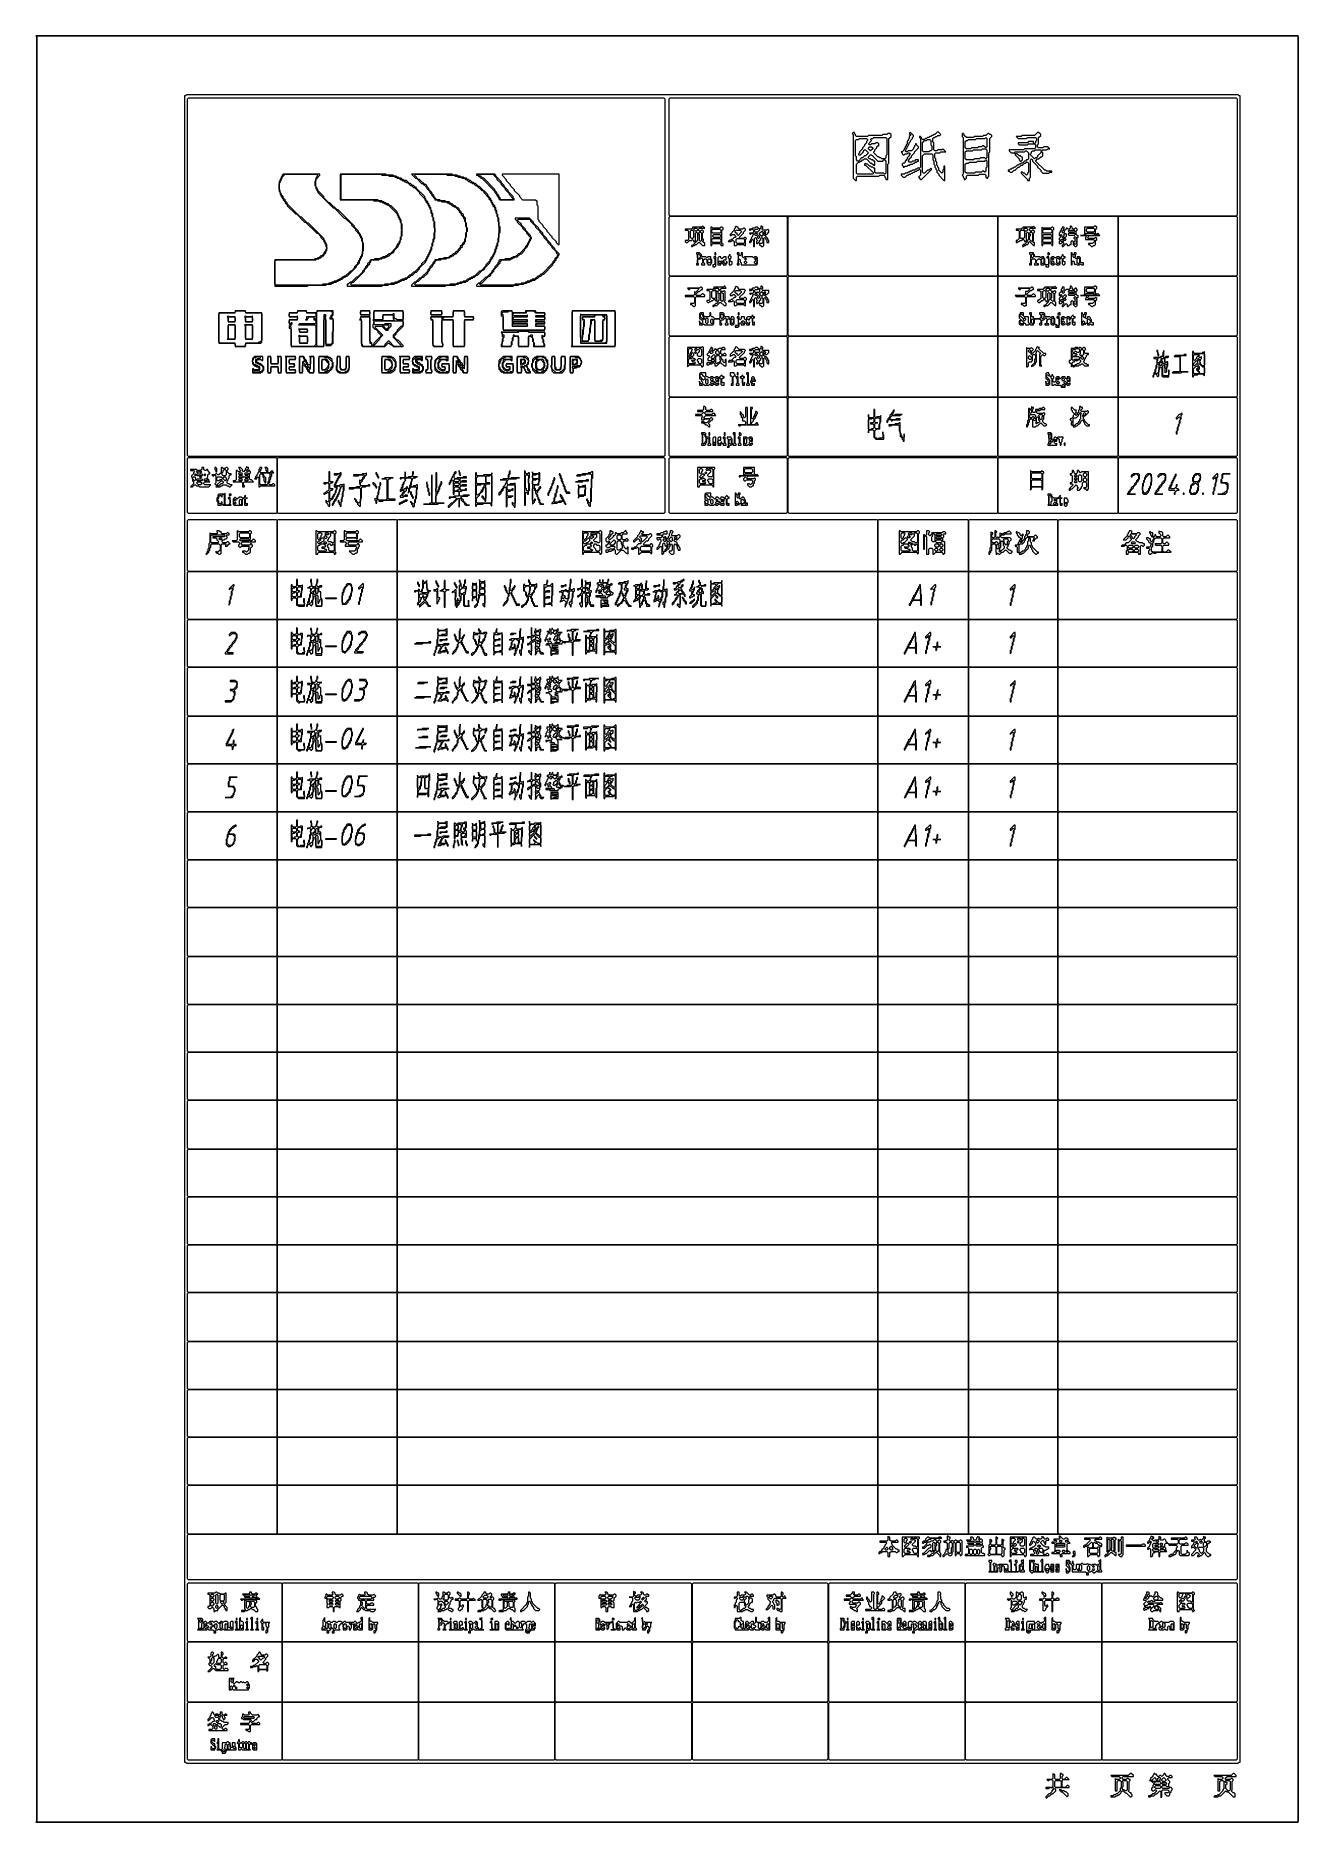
# Model space of a CAD drawing. Extents: x 58 to 1298, y 69 to 1823.
import ezdxf

# ---------------------------------------------------------------- set-up
doc = ezdxf.new("R2010")
doc.units = 0
doc.layers.add('TRACE_CURVE', color=3, linetype='Continuous', lineweight=0)
doc.layers.add('TRACE_TEXT_SYMBOL', color=6, linetype='Continuous', lineweight=0)

msp = doc.modelspace()

# ---------------------------------------------------------------- linework, layer by layer
at = {"layer": 'TRACE_CURVE', "color": 3}
for points in [[(58, 1823), (59, 1822), (59, 70), (58, 69), (1298, 69), (1298, 1823)], [(59, 1822), (60, 1823), (1297, 1823), (1298, 1822), (1298, 70), (1297, 69), (60, 69), (59, 70)], [(206, 1765), (205, 1764), (204, 1764), (204, 128), (205, 128), (206, 127), (1239, 127), (1240, 128), (1241, 128), (1241, 1764), (1240, 1764), (1239, 1765)], [(207, 1761), (208, 1762), (675, 1762), (676, 1761), (676, 1411), (675, 1410), (208, 1410), (207, 1411)], [(680, 1761), (681, 1762), (1237, 1762), (1238, 1761), (1238, 1647), (1237, 1646), (681, 1646), (680, 1647)], [(680, 1645), (681, 1646), (795, 1646), (796, 1645), (796, 1588), (795, 1587), (681, 1587), (680, 1588)], [(797, 1645), (798, 1646), (1002, 1646), (1003, 1645), (1003, 1588), (1002, 1587), (798, 1587), (797, 1588)], [(1003, 1645), (1004, 1646), (1120, 1646), (1121, 1645), (1121, 1588), (1120, 1587), (1004, 1587), (1003, 1588)], [(1121, 1645), (1122, 1646), (1237, 1646), (1238, 1645), (1238, 1588), (1237, 1587), (1122, 1587), (1121, 1588)], [(680, 1586), (681, 1587), (795, 1587), (796, 1586), (796, 1529), (795, 1528), (681, 1528), (680, 1529)], [(797, 1586), (798, 1587), (1002, 1587), (1003, 1586), (1003, 1529), (1002, 1528), (798, 1528), (797, 1529)], [(1003, 1586), (1004, 1587), (1120, 1587), (1121, 1586), (1121, 1529), (1120, 1528), (1004, 1528), (1003, 1529)], [(1121, 1586), (1122, 1587), (1237, 1587), (1238, 1586), (1238, 1529), (1237, 1528), (1122, 1528), (1121, 1529)], [(680, 1527), (681, 1528), (795, 1528), (796, 1527), (796, 1469), (795, 1468), (681, 1468), (680, 1469)], [(797, 1527), (798, 1528), (1002, 1528), (1003, 1527), (1003, 1469), (1002, 1468), (798, 1468), (797, 1469)], [(1003, 1527), (1004, 1528), (1120, 1528), (1121, 1527), (1121, 1469), (1120, 1468), (1004, 1468), (1003, 1469)], [(1121, 1527), (1122, 1528), (1237, 1528), (1238, 1527), (1238, 1469), (1237, 1468), (1122, 1468), (1121, 1469)], [(680, 1467), (681, 1468), (795, 1468), (796, 1467), (796, 1411), (795, 1410), (681, 1410), (680, 1411)], [(797, 1467), (798, 1468), (1002, 1468), (1003, 1467), (1003, 1411), (1002, 1410), (798, 1410), (797, 1411)], [(1003, 1467), (1004, 1468), (1120, 1468), (1121, 1467), (1121, 1411), (1120, 1410), (1004, 1410), (1003, 1411)], [(1121, 1467), (1122, 1468), (1237, 1468), (1238, 1467), (1238, 1411), (1237, 1410), (1122, 1410), (1121, 1411)], [(207, 1408), (208, 1409), (294, 1409), (295, 1408), (295, 1355), (294, 1354), (208, 1354), (207, 1355)], [(295, 1408), (296, 1409), (675, 1409), (676, 1408), (676, 1355), (675, 1354), (296, 1354), (295, 1355)], [(680, 1408), (681, 1409), (795, 1409), (796, 1408), (796, 1355), (795, 1354), (681, 1354), (680, 1355)], [(797, 1408), (798, 1409), (1002, 1409), (1003, 1408), (1003, 1355), (1002, 1354), (798, 1354), (797, 1355)], [(1003, 1408), (1004, 1409), (1120, 1409), (1121, 1408), (1121, 1355), (1120, 1354), (1004, 1354), (1003, 1355)], [(1121, 1408), (1122, 1409), (1237, 1409), (1238, 1408), (1238, 1355), (1237, 1354), (1122, 1354), (1121, 1355)], [(207, 1347), (208, 1348), (294, 1348), (295, 1347), (295, 1298), (294, 1297), (208, 1297), (207, 1298)], [(295, 1347), (296, 1348), (412, 1348), (413, 1347), (413, 1298), (412, 1297), (296, 1297), (295, 1298)], [(413, 1347), (414, 1348), (884, 1348), (885, 1347), (885, 1298), (884, 1297), (414, 1297), (413, 1298)], [(885, 1347), (886, 1348), (973, 1348), (974, 1347), (974, 1298), (973, 1297), (886, 1297), (885, 1298)], [(974, 1347), (975, 1348), (1061, 1348), (1062, 1347), (1062, 1298), (1061, 1297), (975, 1297), (974, 1298)], [(1062, 1347), (1063, 1348), (1237, 1348), (1238, 1347), (1238, 1298), (1237, 1297), (1063, 1297), (1062, 1298)], [(207, 1296), (208, 1297), (294, 1297), (295, 1296), (295, 1251), (294, 1250), (208, 1250), (207, 1251)], [(295, 1296), (296, 1297), (412, 1297), (413, 1296), (413, 1251), (412, 1250), (296, 1250), (295, 1251)], [(413, 1296), (414, 1297), (884, 1297), (885, 1296), (885, 1251), (884, 1250), (414, 1250), (413, 1251)], [(885, 1296), (886, 1297), (973, 1297), (974, 1296), (974, 1251), (973, 1250), (886, 1250), (885, 1251)], [(974, 1296), (975, 1297), (1061, 1297), (1062, 1296), (1062, 1251), (1061, 1250), (975, 1250), (974, 1251)], [(1062, 1296), (1063, 1297), (1237, 1297), (1238, 1296), (1238, 1251), (1237, 1250), (1063, 1250), (1062, 1251)], [(207, 1249), (208, 1250), (294, 1250), (295, 1249), (295, 1204), (294, 1203), (208, 1203), (207, 1204)], [(295, 1249), (296, 1250), (412, 1250), (413, 1249), (413, 1204), (412, 1203), (296, 1203), (295, 1204)], [(413, 1249), (414, 1250), (884, 1250), (885, 1249), (885, 1204), (884, 1203), (414, 1203), (413, 1204)], [(885, 1249), (886, 1250), (973, 1250), (974, 1249), (974, 1204), (973, 1203), (886, 1203), (885, 1204)], [(974, 1249), (975, 1250), (1061, 1250), (1062, 1249), (1062, 1204), (1061, 1203), (975, 1203), (974, 1204)], [(1062, 1249), (1063, 1250), (1237, 1250), (1238, 1249), (1238, 1204), (1237, 1203), (1063, 1203), (1062, 1204)], [(207, 1202), (208, 1203), (294, 1203), (295, 1202), (295, 1156), (294, 1155), (208, 1155), (207, 1156)], [(295, 1202), (296, 1203), (412, 1203), (413, 1202), (413, 1156), (412, 1155), (296, 1155), (295, 1156)], [(413, 1202), (414, 1203), (884, 1203), (885, 1202), (885, 1156), (884, 1155), (414, 1155), (413, 1156)], [(885, 1202), (886, 1203), (973, 1203), (974, 1202), (974, 1156), (973, 1155), (886, 1155), (885, 1156)], [(974, 1202), (975, 1203), (1061, 1203), (1062, 1202), (1062, 1156), (1061, 1155), (975, 1155), (974, 1156)], [(1062, 1202), (1063, 1203), (1237, 1203), (1238, 1202), (1238, 1156), (1237, 1155), (1063, 1155), (1062, 1156)], [(207, 1154), (208, 1155), (294, 1155), (295, 1154), (295, 1109), (294, 1108), (208, 1108), (207, 1109)], [(295, 1154), (296, 1155), (412, 1155), (413, 1154), (413, 1109), (412, 1108), (296, 1108), (295, 1109)], [(413, 1154), (414, 1155), (884, 1155), (885, 1154), (885, 1109), (884, 1108), (414, 1108), (413, 1109)], [(885, 1154), (886, 1155), (973, 1155), (974, 1154), (974, 1109), (973, 1108), (886, 1108), (885, 1109)], [(974, 1154), (975, 1155), (1061, 1155), (1062, 1154), (1062, 1109), (1061, 1108), (975, 1108), (974, 1109)], [(1062, 1154), (1063, 1155), (1237, 1155), (1238, 1154), (1238, 1109), (1237, 1108), (1063, 1108), (1062, 1109)], [(207, 1107), (208, 1108), (294, 1108), (295, 1107), (295, 1062), (294, 1061), (208, 1061), (207, 1062)], [(295, 1107), (296, 1108), (412, 1108), (413, 1107), (413, 1062), (412, 1061), (296, 1061), (295, 1062)], [(413, 1107), (414, 1108), (884, 1108), (885, 1107), (885, 1062), (884, 1061), (414, 1061), (413, 1062)], [(885, 1107), (886, 1108), (973, 1108), (974, 1107), (974, 1062), (973, 1061), (886, 1061), (885, 1062)], [(974, 1107), (975, 1108), (1061, 1108), (1062, 1107), (1062, 1062), (1061, 1061), (975, 1061), (974, 1062)], [(1062, 1107), (1063, 1108), (1237, 1108), (1238, 1107), (1238, 1062), (1237, 1061), (1063, 1061), (1062, 1062)], [(207, 1060), (208, 1061), (294, 1061), (295, 1060), (295, 1015), (294, 1014), (208, 1014), (207, 1015)], [(295, 1060), (296, 1061), (412, 1061), (413, 1060), (413, 1015), (412, 1014), (296, 1014), (295, 1015)], [(413, 1060), (414, 1061), (884, 1061), (885, 1060), (885, 1015), (884, 1014), (414, 1014), (413, 1015)], [(885, 1060), (886, 1061), (973, 1061), (974, 1060), (974, 1015), (973, 1014), (886, 1014), (885, 1015)], [(974, 1060), (975, 1061), (1061, 1061), (1062, 1060), (1062, 1015), (1061, 1014), (975, 1014), (974, 1015)], [(1062, 1060), (1063, 1061), (1237, 1061), (1238, 1060), (1238, 1015), (1237, 1014), (1063, 1014), (1062, 1015)], [(207, 1013), (208, 1014), (294, 1014), (295, 1013), (295, 968), (294, 967), (208, 967), (207, 968)], [(295, 1013), (296, 1014), (412, 1014), (413, 1013), (413, 968), (412, 967), (296, 967), (295, 968)], [(413, 1013), (414, 1014), (884, 1014), (885, 1013), (885, 968), (884, 967), (414, 967), (413, 968)], [(885, 1013), (886, 1014), (973, 1014), (974, 1013), (974, 968), (973, 967), (886, 967), (885, 968)], [(974, 1013), (975, 1014), (1061, 1014), (1062, 1013), (1062, 968), (1061, 967), (975, 967), (974, 968)], [(1062, 1013), (1063, 1014), (1237, 1014), (1238, 1013), (1238, 968), (1237, 967), (1063, 967), (1062, 968)], [(207, 966), (208, 967), (294, 967), (295, 966), (295, 920), (294, 919), (208, 919), (207, 920)], [(295, 966), (296, 967), (412, 967), (413, 966), (413, 920), (412, 919), (296, 919), (295, 920)], [(413, 966), (414, 967), (884, 967), (885, 966), (885, 920), (884, 919), (414, 919), (413, 920)], [(885, 966), (886, 967), (973, 967), (974, 966), (974, 920), (973, 919), (886, 919), (885, 920)], [(974, 966), (975, 967), (1061, 967), (1062, 966), (1062, 920), (1061, 919), (975, 919), (974, 920)], [(1062, 966), (1063, 967), (1237, 967), (1238, 966), (1238, 920), (1237, 919), (1063, 919), (1062, 920)], [(207, 918), (208, 919), (294, 919), (295, 918), (295, 873), (294, 872), (208, 872), (207, 873)], [(295, 918), (296, 919), (412, 919), (413, 918), (413, 873), (412, 872), (296, 872), (295, 873)], [(413, 918), (414, 919), (884, 919), (885, 918), (885, 873), (884, 872), (414, 872), (413, 873)], [(885, 918), (886, 919), (973, 919), (974, 918), (974, 873), (973, 872), (886, 872), (885, 873)], [(974, 918), (975, 919), (1061, 919), (1062, 918), (1062, 873), (1061, 872), (975, 872), (974, 873)], [(1062, 918), (1063, 919), (1237, 919), (1238, 918), (1238, 873), (1237, 872), (1063, 872), (1062, 873)], [(207, 871), (208, 872), (294, 872), (295, 871), (295, 826), (294, 825), (208, 825), (207, 826)], [(295, 871), (296, 872), (412, 872), (413, 871), (413, 826), (412, 825), (296, 825), (295, 826)], [(413, 871), (414, 872), (884, 872), (885, 871), (885, 826), (884, 825), (414, 825), (413, 826)], [(885, 871), (886, 872), (973, 872), (974, 871), (974, 826), (973, 825), (886, 825), (885, 826)], [(974, 871), (975, 872), (1061, 872), (1062, 871), (1062, 826), (1061, 825), (975, 825), (974, 826)], [(1062, 871), (1063, 872), (1237, 872), (1238, 871), (1238, 826), (1237, 825), (1063, 825), (1062, 826)], [(207, 824), (208, 825), (294, 825), (295, 824), (295, 779), (294, 778), (208, 778), (207, 779)], [(295, 824), (296, 825), (412, 825), (413, 824), (413, 779), (412, 778), (296, 778), (295, 779)], [(413, 824), (414, 825), (884, 825), (885, 824), (885, 779), (884, 778), (414, 778), (413, 779)], [(885, 824), (886, 825), (973, 825), (974, 824), (974, 779), (973, 778), (886, 778), (885, 779)], [(974, 824), (975, 825), (1061, 825), (1062, 824), (1062, 779), (1061, 778), (975, 778), (974, 779)], [(1062, 824), (1063, 825), (1237, 825), (1238, 824), (1238, 779), (1237, 778), (1063, 778), (1062, 779)], [(207, 777), (208, 778), (294, 778), (295, 777), (295, 731), (294, 730), (208, 730), (207, 731)], [(295, 777), (296, 778), (412, 778), (413, 777), (413, 731), (412, 730), (296, 730), (295, 731)], [(413, 777), (414, 778), (884, 778), (885, 777), (885, 731), (884, 730), (414, 730), (413, 731)], [(885, 777), (886, 778), (973, 778), (974, 777), (974, 731), (973, 730), (886, 730), (885, 731)], [(974, 777), (975, 778), (1061, 778), (1062, 777), (1062, 731), (1061, 730), (975, 730), (974, 731)], [(1062, 777), (1063, 778), (1237, 778), (1238, 777), (1238, 731), (1237, 730), (1063, 730), (1062, 731)], [(207, 729), (208, 730), (294, 730), (295, 729), (295, 684), (294, 683), (208, 683), (207, 684)], [(295, 729), (296, 730), (412, 730), (413, 729), (413, 684), (412, 683), (296, 683), (295, 684)], [(413, 729), (414, 730), (884, 730), (885, 729), (885, 684), (884, 683), (414, 683), (413, 684)], [(885, 729), (886, 730), (973, 730), (974, 729), (974, 684), (973, 683), (886, 683), (885, 684)], [(974, 729), (975, 730), (1061, 730), (1062, 729), (1062, 684), (1061, 683), (975, 683), (974, 684)], [(1062, 729), (1063, 730), (1237, 730), (1238, 729), (1238, 684), (1237, 683), (1063, 683), (1062, 684)], [(207, 682), (208, 683), (294, 683), (295, 682), (295, 637), (294, 636), (208, 636), (207, 637)], [(295, 682), (296, 683), (412, 683), (413, 682), (413, 637), (412, 636), (296, 636), (295, 637)], [(413, 682), (414, 683), (884, 683), (885, 682), (885, 637), (884, 636), (414, 636), (413, 637)], [(885, 682), (886, 683), (973, 683), (974, 682), (974, 637), (973, 636), (886, 636), (885, 637)], [(974, 682), (975, 683), (1061, 683), (1062, 682), (1062, 637), (1061, 636), (975, 636), (974, 637)], [(1062, 682), (1063, 683), (1237, 683), (1238, 682), (1238, 637), (1237, 636), (1063, 636), (1062, 637)], [(207, 635), (208, 636), (294, 636), (295, 635), (295, 590), (294, 589), (208, 589), (207, 590)], [(295, 635), (296, 636), (412, 636), (413, 635), (413, 590), (412, 589), (296, 589), (295, 590)], [(413, 635), (414, 636), (884, 636), (885, 635), (885, 590), (884, 589), (414, 589), (413, 590)], [(885, 635), (886, 636), (973, 636), (974, 635), (974, 590), (973, 589), (886, 589), (885, 590)], [(974, 635), (975, 636), (1061, 636), (1062, 635), (1062, 590), (1061, 589), (975, 589), (974, 590)], [(1062, 635), (1063, 636), (1237, 636), (1238, 635), (1238, 590), (1237, 589), (1063, 589), (1062, 590)], [(207, 588), (208, 589), (294, 589), (295, 588), (295, 542), (294, 541), (208, 541), (207, 542)], [(295, 588), (296, 589), (412, 589), (413, 588), (413, 542), (412, 541), (296, 541), (295, 542)], [(413, 588), (414, 589), (884, 589), (885, 588), (885, 542), (884, 541), (414, 541), (413, 542)], [(885, 588), (886, 589), (973, 589), (974, 588), (974, 542), (973, 541), (886, 541), (885, 542)], [(974, 588), (975, 589), (1061, 589), (1062, 588), (1062, 542), (1061, 541), (975, 541), (974, 542)], [(1062, 588), (1063, 589), (1237, 589), (1238, 588), (1238, 542), (1237, 541), (1063, 541), (1062, 542)], [(207, 540), (208, 541), (294, 541), (295, 540), (295, 495), (294, 494), (208, 494), (207, 495)], [(295, 540), (296, 541), (412, 541), (413, 540), (413, 495), (412, 494), (296, 494), (295, 495)], [(413, 540), (414, 541), (884, 541), (885, 540), (885, 495), (884, 494), (414, 494), (413, 495)], [(885, 540), (886, 541), (973, 541), (974, 540), (974, 495), (973, 494), (886, 494), (885, 495)], [(974, 540), (975, 541), (1061, 541), (1062, 540), (1062, 495), (1061, 494), (975, 494), (974, 495)], [(1062, 540), (1063, 541), (1237, 541), (1238, 540), (1238, 495), (1237, 494), (1063, 494), (1062, 495)], [(207, 493), (208, 494), (294, 494), (295, 493), (295, 448), (294, 447), (208, 447), (207, 448)], [(295, 493), (296, 494), (412, 494), (413, 493), (413, 448), (412, 447), (296, 447), (295, 448)], [(413, 493), (414, 494), (884, 494), (885, 493), (885, 448), (884, 447), (414, 447), (413, 448)], [(885, 493), (886, 494), (973, 494), (974, 493), (974, 448), (973, 447), (886, 447), (885, 448)], [(974, 493), (975, 494), (1061, 494), (1062, 493), (1062, 448), (1061, 447), (975, 447), (974, 448)], [(1062, 493), (1063, 494), (1237, 494), (1238, 493), (1238, 448), (1237, 447), (1063, 447), (1062, 448)], [(207, 446), (208, 447), (294, 447), (295, 446), (295, 401), (294, 400), (208, 400), (207, 401)], [(295, 446), (296, 447), (412, 447), (413, 446), (413, 401), (412, 400), (296, 400), (295, 401)], [(413, 446), (414, 447), (884, 447), (885, 446), (885, 401), (884, 400), (414, 400), (413, 401)], [(885, 446), (886, 447), (973, 447), (974, 446), (974, 401), (973, 400), (886, 400), (885, 401)], [(974, 446), (975, 447), (1061, 447), (1062, 446), (1062, 401), (1061, 400), (975, 400), (974, 401)], [(1062, 446), (1063, 447), (1237, 447), (1238, 446), (1238, 401), (1237, 400), (1063, 400), (1062, 401)], [(207, 399), (208, 400), (294, 400), (295, 399), (295, 353), (294, 352), (208, 352), (207, 353)], [(295, 399), (296, 400), (412, 400), (413, 399), (413, 353), (412, 352), (296, 352), (295, 353)], [(413, 399), (414, 400), (884, 400), (885, 399), (885, 353), (884, 352), (414, 352), (413, 353)], [(885, 399), (886, 400), (973, 400), (974, 399), (974, 353), (973, 352), (886, 352), (885, 353)], [(974, 399), (975, 400), (1061, 400), (1062, 399), (1062, 353), (1061, 352), (975, 352), (974, 353)], [(1062, 399), (1063, 400), (1237, 400), (1238, 399), (1238, 353), (1237, 352), (1063, 352), (1062, 353)], [(207, 351), (208, 352), (1237, 352), (1238, 351), (1238, 308), (1237, 307), (208, 307), (207, 308)], [(207, 303), (208, 304), (299, 304), (300, 303), (300, 247), (299, 246), (208, 246), (207, 247)], [(300, 303), (301, 304), (433, 304), (434, 303), (434, 247), (433, 246), (301, 246), (300, 247)], [(434, 303), (435, 304), (567, 304), (568, 303), (568, 247), (567, 246), (435, 246), (434, 247)], [(568, 303), (569, 304), (701, 304), (702, 303), (702, 247), (701, 246), (569, 246), (568, 247)], [(703, 303), (704, 304), (835, 304), (836, 303), (836, 247), (835, 246), (704, 246), (703, 247)], [(837, 303), (838, 304), (970, 304), (971, 303), (971, 247), (970, 246), (838, 246), (837, 247)], [(971, 303), (972, 304), (1104, 304), (1105, 303), (1105, 247), (1104, 246), (972, 246), (971, 247)], [(1105, 303), (1106, 304), (1237, 304), (1238, 303), (1238, 247), (1237, 246), (1106, 246), (1105, 247)], [(207, 245), (208, 246), (299, 246), (300, 245), (300, 188), (299, 187), (208, 187), (207, 188)], [(300, 245), (301, 246), (433, 246), (434, 245), (434, 188), (433, 187), (301, 187), (300, 188)], [(434, 245), (435, 246), (567, 246), (568, 245), (568, 188), (567, 187), (435, 187), (434, 188)], [(568, 245), (569, 246), (701, 246), (702, 245), (702, 188), (701, 187), (569, 187), (568, 188)], [(703, 245), (704, 246), (835, 246), (836, 245), (836, 188), (835, 187), (704, 187), (703, 188)], [(837, 245), (838, 246), (970, 246), (971, 245), (971, 188), (970, 187), (838, 187), (837, 188)], [(971, 245), (972, 246), (1104, 246), (1105, 245), (1105, 188), (1104, 187), (972, 187), (971, 188)], [(1105, 245), (1106, 246), (1237, 246), (1238, 245), (1238, 188), (1237, 187), (1106, 187), (1105, 188)], [(207, 186), (208, 187), (299, 187), (300, 186), (300, 131), (299, 130), (208, 130), (207, 131)], [(300, 186), (301, 187), (433, 187), (434, 186), (434, 131), (433, 130), (301, 130), (300, 131)], [(434, 186), (435, 187), (567, 187), (568, 186), (568, 131), (567, 130), (435, 130), (434, 131)], [(568, 186), (569, 187), (701, 187), (702, 186), (702, 131), (701, 130), (569, 130), (568, 131)], [(703, 186), (704, 187), (835, 187), (836, 186), (836, 131), (835, 130), (704, 130), (703, 131)], [(837, 186), (838, 187), (970, 187), (971, 186), (971, 131), (970, 130), (838, 130), (837, 131)], [(971, 186), (972, 187), (1104, 187), (1105, 186), (1105, 131), (1104, 130), (972, 130), (971, 131)], [(1105, 186), (1106, 187), (1237, 187), (1238, 186), (1238, 131), (1237, 130), (1106, 130), (1105, 131)]]:
    msp.add_lwpolyline(points, close=True, dxfattribs=at)
for points in [[(301, 1687), (300, 1686), (300, 1685), (299, 1684), (299, 1683), (298, 1682), (298, 1681), (297, 1680), (297, 1670), (298, 1669), (298, 1667), (299, 1666), (299, 1665), (301, 1663), (301, 1662), (303, 1660), (303, 1659), (305, 1657), (305, 1656), (313, 1648), (314, 1648), (322, 1640), (323, 1640), (334, 1629), (335, 1629), (338, 1626), (338, 1625), (341, 1622), (341, 1621), (342, 1620), (342, 1619), (343, 1618), (343, 1616), (344, 1615), (344, 1614), (343, 1613), (343, 1612), (341, 1610), (341, 1609), (339, 1607), (338, 1607), (336, 1605), (335, 1605), (334, 1604), (332, 1604), (331, 1603), (293, 1603), (293, 1577), (325, 1577), (326, 1578), (343, 1578), (344, 1579), (348, 1579), (349, 1580), (350, 1580), (351, 1581), (353, 1581), (354, 1582), (355, 1582), (356, 1583), (357, 1583), (358, 1584), (359, 1584), (361, 1586)], [(303, 1687), (334, 1687), (335, 1686), (334, 1685), (334, 1684), (333, 1683), (333, 1681), (332, 1680), (332, 1676), (333, 1675), (333, 1673), (334, 1672), (334, 1671), (335, 1670), (335, 1669), (350, 1654), (351, 1654), (361, 1644), (362, 1644), (368, 1638), (368, 1637), (372, 1633), (372, 1632), (376, 1628), (376, 1627), (377, 1626), (377, 1625), (378, 1624), (378, 1622), (379, 1621), (379, 1609), (378, 1608), (378, 1607), (377, 1606), (377, 1605), (376, 1604), (376, 1603), (375, 1602), (375, 1601), (374, 1600), (374, 1599), (371, 1596), (371, 1595), (368, 1592), (367, 1592), (362, 1587), (361, 1587), (360, 1586), (359, 1586), (357, 1584), (356, 1584), (355, 1583), (354, 1583), (353, 1582), (351, 1582), (350, 1581), (349, 1581), (348, 1580), (346, 1580), (345, 1579), (340, 1579), (339, 1578), (294, 1578), (293, 1579)], [(293, 1579), (293, 1602), (294, 1603), (333, 1603), (334, 1604), (336, 1604), (337, 1605), (338, 1605), (340, 1607), (341, 1607), (341, 1608), (343, 1610), (343, 1611), (344, 1612), (344, 1618), (343, 1619), (343, 1620), (342, 1621), (342, 1622), (341, 1623), (341, 1624), (326, 1639), (325, 1639), (319, 1645), (318, 1645), (305, 1658), (305, 1659), (303, 1661), (303, 1662), (301, 1664), (301, 1665), (299, 1667), (299, 1668), (298, 1669), (298, 1671), (297, 1672), (297, 1678), (298, 1679), (298, 1680), (299, 1681), (299, 1682), (300, 1683), (300, 1684), (303, 1687)], [(361, 1586), (362, 1586), (363, 1587), (364, 1587), (373, 1596), (373, 1597), (376, 1600), (376, 1602), (377, 1603), (377, 1604), (378, 1605), (378, 1606), (379, 1607), (379, 1611), (380, 1612), (380, 1619), (379, 1620), (379, 1624), (378, 1625), (378, 1626), (377, 1627), (377, 1628), (375, 1630), (375, 1631), (371, 1635), (371, 1636), (355, 1652), (354, 1652), (347, 1659), (346, 1659), (341, 1664), (341, 1665), (335, 1671), (335, 1672), (334, 1673), (334, 1674), (333, 1675), (333, 1682), (337, 1686), (337, 1687), (301, 1687)], [(357, 1687), (357, 1662), (389, 1662), (390, 1661), (395, 1661), (396, 1660), (398, 1660), (399, 1659), (400, 1659), (401, 1658), (402, 1658), (403, 1657), (404, 1657), (413, 1648), (413, 1647), (414, 1646), (414, 1645), (415, 1644), (415, 1643), (416, 1642), (416, 1640), (417, 1639), (417, 1633), (418, 1632), (417, 1631), (417, 1626), (416, 1625), (416, 1622), (415, 1621), (415, 1620), (413, 1618), (413, 1617), (412, 1616), (412, 1615), (406, 1609), (405, 1609), (403, 1607), (402, 1607), (401, 1606), (399, 1606), (398, 1605), (397, 1605), (396, 1604), (391, 1604), (390, 1603), (387, 1603), (386, 1602), (386, 1601), (384, 1599), (384, 1598), (382, 1596), (382, 1595), (379, 1592), (379, 1591), (374, 1586), (373, 1586), (368, 1581), (367, 1581), (365, 1579), (364, 1579), (364, 1577), (398, 1577), (399, 1578), (404, 1578)], [(428, 1676), (426, 1678), (425, 1678), (422, 1681), (420, 1681), (419, 1682), (418, 1682), (417, 1683), (415, 1683), (414, 1684), (413, 1684), (412, 1685), (410, 1685), (409, 1686), (403, 1686), (402, 1687), (357, 1687)], [(358, 1686), (359, 1687), (397, 1687), (398, 1686), (404, 1686), (405, 1685), (410, 1685), (411, 1684), (412, 1684), (413, 1683), (415, 1683), (416, 1682), (417, 1682), (418, 1681), (419, 1681), (420, 1680), (421, 1680), (422, 1679), (423, 1679), (426, 1676), (427, 1676), (429, 1674), (430, 1674), (435, 1669), (435, 1668), (440, 1663), (440, 1662), (441, 1661), (441, 1660), (443, 1658), (443, 1657), (444, 1656), (444, 1655), (445, 1654), (445, 1653), (446, 1652), (446, 1649), (447, 1648), (447, 1646), (448, 1645), (448, 1642), (449, 1641), (449, 1635), (450, 1634), (450, 1630), (449, 1629), (449, 1624), (448, 1623), (448, 1620), (447, 1619), (447, 1616), (446, 1615), (446, 1613), (445, 1612), (445, 1611), (444, 1610), (444, 1609), (443, 1608), (443, 1607), (442, 1606), (442, 1605), (441, 1604), (441, 1603), (437, 1599)], [(414, 1647), (414, 1648), (413, 1649), (413, 1650), (407, 1656), (406, 1656), (404, 1658), (403, 1658), (402, 1659), (401, 1659), (400, 1660), (399, 1660), (398, 1661), (395, 1661), (394, 1662), (359, 1662), (358, 1663), (358, 1686)], [(427, 1687), (431, 1683), (432, 1683), (437, 1678), (438, 1678), (442, 1674), (442, 1673), (445, 1670), (445, 1669), (447, 1667), (447, 1666), (450, 1663), (450, 1662), (452, 1662), (453, 1661), (456, 1661), (457, 1660), (461, 1660), (462, 1659), (463, 1659), (464, 1658), (465, 1658), (467, 1656), (468, 1656), (469, 1655), (470, 1655), (474, 1651), (474, 1650), (476, 1648), (476, 1647), (478, 1645), (478, 1644), (479, 1643), (479, 1641), (480, 1640), (480, 1636), (481, 1635), (481, 1630), (480, 1629), (480, 1624), (479, 1623), (479, 1621), (477, 1619), (477, 1618), (475, 1616), (475, 1615), (473, 1613), (473, 1612), (472, 1611), (471, 1611), (469, 1609), (468, 1609), (466, 1607), (465, 1607), (463, 1605), (459, 1605), (458, 1604), (454, 1604), (453, 1603), (450, 1603), (450, 1602), (448, 1600), (448, 1599), (445, 1596)], [(507, 1658), (507, 1659), (506, 1660), (506, 1661), (505, 1662), (505, 1663), (502, 1666), (502, 1667), (494, 1675), (493, 1675), (490, 1678), (489, 1678), (488, 1679), (487, 1679), (485, 1681), (484, 1681), (483, 1682), (482, 1682), (481, 1683), (479, 1683), (478, 1684), (476, 1684), (475, 1685), (473, 1685), (472, 1686), (468, 1686), (467, 1687), (427, 1687)], [(430, 1686), (431, 1687), (461, 1687), (462, 1686), (469, 1686), (470, 1685), (472, 1685), (473, 1684), (476, 1684), (477, 1683), (479, 1683), (480, 1682), (481, 1682), (483, 1680), (484, 1680), (485, 1679), (486, 1679), (487, 1678), (488, 1678), (490, 1676), (491, 1676), (496, 1671), (497, 1671), (498, 1670), (498, 1669), (503, 1664), (503, 1663), (505, 1661), (505, 1660), (506, 1659), (506, 1658), (507, 1657), (507, 1656), (509, 1654), (509, 1652), (510, 1651), (510, 1649), (511, 1648), (511, 1646), (512, 1645), (512, 1641), (513, 1640), (513, 1625), (512, 1624), (512, 1620), (511, 1619), (511, 1617), (510, 1616), (510, 1614), (509, 1613), (509, 1611), (508, 1610), (508, 1609), (507, 1608), (507, 1607), (505, 1605), (505, 1604), (504, 1603), (504, 1602), (500, 1598), (500, 1597), (495, 1592), (494, 1592), (489, 1587)], [(474, 1652), (474, 1653), (473, 1654), (472, 1654), (470, 1656), (469, 1656), (467, 1658), (466, 1658), (464, 1660), (461, 1660), (460, 1661), (456, 1661), (455, 1662), (452, 1662), (449, 1665), (449, 1666), (447, 1668), (447, 1669), (444, 1672), (444, 1673), (442, 1675), (442, 1676), (441, 1677), (440, 1677), (435, 1682), (434, 1682), (430, 1686)], [(404, 1578), (405, 1579), (410, 1579), (411, 1580), (413, 1580), (414, 1581), (415, 1581), (416, 1582), (417, 1582), (418, 1583), (420, 1583), (421, 1584), (422, 1584), (424, 1586), (425, 1586), (427, 1588), (428, 1588), (431, 1591), (432, 1591), (435, 1594), (435, 1595), (441, 1601), (441, 1602), (442, 1603), (442, 1604), (443, 1605), (443, 1606), (444, 1607), (444, 1608), (445, 1609), (445, 1610), (446, 1611), (446, 1612), (447, 1613), (447, 1616), (448, 1617), (448, 1620), (449, 1621), (449, 1623), (450, 1624), (450, 1640), (449, 1641), (449, 1644), (448, 1645), (448, 1648), (447, 1649), (447, 1651), (446, 1652), (446, 1654), (445, 1655), (445, 1656), (444, 1657), (444, 1658), (443, 1659), (443, 1660), (441, 1662), (441, 1663), (440, 1664), (440, 1665), (432, 1673), (432, 1674), (431, 1674), (429, 1676), (428, 1676)], [(445, 1596), (445, 1595), (443, 1593), (443, 1592), (436, 1585), (435, 1585), (431, 1581), (430, 1581), (427, 1578), (427, 1577), (460, 1577), (461, 1578), (470, 1578), (471, 1579), (473, 1579), (474, 1580), (476, 1580), (477, 1581), (480, 1581), (481, 1582), (482, 1582), (484, 1584), (485, 1584), (486, 1585), (487, 1585), (488, 1586), (489, 1586), (491, 1588), (492, 1588), (497, 1593), (498, 1593), (499, 1594), (499, 1595), (504, 1600), (504, 1601), (505, 1602), (505, 1603), (507, 1605), (507, 1606), (508, 1607), (508, 1608), (509, 1609), (509, 1610), (510, 1611), (510, 1613), (511, 1614), (511, 1616), (512, 1617), (512, 1620), (513, 1621), (513, 1629), (514, 1630), (514, 1635), (513, 1636), (513, 1644), (512, 1645), (512, 1647), (511, 1648), (511, 1651), (510, 1652), (510, 1654), (509, 1655), (509, 1656), (507, 1658)], [(489, 1587), (488, 1587), (487, 1586), (486, 1586), (485, 1585), (484, 1585), (483, 1584), (482, 1584), (480, 1582), (478, 1582), (477, 1581), (475, 1581), (474, 1580), (472, 1580), (471, 1579), (465, 1579), (464, 1578), (431, 1578), (430, 1579), (433, 1582), (434, 1582), (438, 1586), (439, 1586), (443, 1590), (443, 1591), (445, 1593), (445, 1594), (448, 1597), (448, 1598), (450, 1600), (450, 1601), (452, 1603), (456, 1603), (457, 1604), (461, 1604), (462, 1605), (464, 1605), (465, 1606), (466, 1606), (467, 1607), (468, 1607), (470, 1609), (471, 1609), (475, 1613), (475, 1614), (477, 1616), (477, 1617), (479, 1619), (479, 1620), (480, 1621), (480, 1625), (481, 1626), (481, 1630), (482, 1631), (482, 1634), (481, 1635), (481, 1639), (480, 1640), (480, 1644), (478, 1646), (478, 1647), (476, 1649), (476, 1650), (474, 1652)], [(437, 1599), (437, 1598), (430, 1591), (429, 1591), (426, 1588), (425, 1588), (422, 1585), (421, 1585), (420, 1584), (418, 1584), (417, 1583), (416, 1583), (415, 1582), (414, 1582), (413, 1581), (411, 1581), (410, 1580), (407, 1580), (406, 1579), (401, 1579), (400, 1578), (368, 1578), (367, 1579), (369, 1581), (370, 1581), (381, 1592), (381, 1593), (384, 1596), (384, 1597), (386, 1599), (386, 1600), (387, 1601), (387, 1602), (388, 1603), (395, 1603), (396, 1604), (398, 1604), (399, 1605), (401, 1605), (402, 1606), (403, 1606), (404, 1607), (405, 1607), (408, 1610), (409, 1610), (410, 1611), (410, 1612), (414, 1616), (414, 1617), (415, 1618), (415, 1619), (416, 1620), (416, 1622), (417, 1623), (417, 1626), (418, 1627), (418, 1638), (417, 1639), (417, 1642), (416, 1643), (416, 1644), (415, 1645), (415, 1646), (414, 1647)]]:
    msp.add_lwpolyline(points, dxfattribs=at)
at = {"layer": 'TRACE_TEXT_SYMBOL', "color": 6}
for points in [[(861, 1728), (860, 1727), (861, 1726), (861, 1683), (863, 1681), (864, 1681), (864, 1684), (865, 1685), (886, 1685), (887, 1686), (891, 1686), (892, 1685), (892, 1684), (893, 1683), (893, 1682), (895, 1682), (895, 1697), (896, 1698), (896, 1722), (898, 1724), (898, 1726), (897, 1727), (895, 1727), (894, 1726), (890, 1726), (889, 1725), (876, 1725), (875, 1724), (864, 1724), (863, 1725), (863, 1726), (862, 1727), (862, 1728)], [(866, 1721), (867, 1722), (874, 1722), (875, 1721), (875, 1720), (874, 1719), (874, 1718), (872, 1716), (872, 1715), (870, 1713), (870, 1712), (867, 1709), (867, 1708), (866, 1707), (866, 1706), (868, 1706), (871, 1709), (871, 1710), (872, 1711), (873, 1711), (876, 1708), (873, 1705), (872, 1705), (870, 1703), (869, 1703), (866, 1700), (865, 1700), (864, 1701), (864, 1704), (863, 1705), (863, 1720), (864, 1721)], [(880, 1722), (881, 1723), (893, 1723), (894, 1722), (894, 1706), (893, 1705), (893, 1703), (892, 1702), (889, 1702), (888, 1703), (887, 1703), (886, 1704), (885, 1704), (881, 1708), (881, 1709), (882, 1710), (882, 1711), (884, 1713), (884, 1714), (885, 1715), (886, 1715), (886, 1717), (885, 1718), (883, 1718), (882, 1717), (879, 1717), (878, 1716), (877, 1716), (876, 1717), (879, 1720), (878, 1721), (879, 1722)], [(933, 1720), (934, 1721), (936, 1721), (937, 1720), (937, 1716), (938, 1715), (938, 1711), (937, 1710), (936, 1710), (935, 1709), (930, 1709), (929, 1710), (929, 1718), (931, 1720)], [(968, 1727), (968, 1724), (969, 1723), (969, 1687), (968, 1686), (969, 1685), (969, 1684), (970, 1683), (970, 1682), (971, 1682), (972, 1683), (972, 1685), (973, 1686), (984, 1686), (985, 1687), (990, 1687), (991, 1686), (991, 1684), (992, 1683), (993, 1683), (993, 1684), (994, 1685), (994, 1708), (995, 1709), (995, 1722), (997, 1724), (997, 1725), (996, 1726), (995, 1726), (994, 1727), (993, 1727), (991, 1725), (989, 1725), (988, 1724), (980, 1724), (979, 1723), (972, 1723), (970, 1725), (970, 1726), (969, 1727)], [(990, 1722), (991, 1723), (992, 1722), (992, 1714), (991, 1713), (989, 1715), (988, 1715), (987, 1714), (984, 1714), (983, 1713), (977, 1713), (976, 1712), (972, 1712), (971, 1713), (971, 1719), (972, 1720), (973, 1720), (974, 1721), (981, 1721), (982, 1722)], [(878, 1706), (879, 1706), (885, 1700), (890, 1700), (891, 1701), (892, 1701), (893, 1700), (893, 1688), (892, 1687), (891, 1688), (883, 1688), (882, 1689), (882, 1693), (881, 1693), (880, 1694), (879, 1694), (878, 1695), (877, 1695), (875, 1697), (874, 1697), (873, 1698), (872, 1697), (872, 1696), (873, 1696), (881, 1688), (880, 1687), (865, 1687), (864, 1688), (864, 1697), (866, 1699), (867, 1699), (868, 1700), (869, 1700), (870, 1701), (871, 1701), (872, 1702), (874, 1702), (878, 1698), (879, 1698), (881, 1696), (882, 1696), (882, 1700), (881, 1700), (880, 1701), (879, 1701), (878, 1702), (877, 1702), (876, 1703), (876, 1704)], [(876, 1713), (877, 1714), (879, 1714), (880, 1713), (880, 1712), (878, 1710), (876, 1712)], [(987, 1711), (988, 1712), (991, 1712), (992, 1711), (992, 1703), (991, 1702), (990, 1703), (986, 1703), (985, 1702), (980, 1702), (979, 1701), (972, 1701), (971, 1702), (971, 1709), (972, 1710), (978, 1710), (979, 1711)], [(1039, 1710), (1040, 1711), (1045, 1711), (1046, 1710), (1045, 1709), (1045, 1708), (1042, 1705), (1042, 1704), (1041, 1703), (1040, 1703), (1039, 1702), (1035, 1706), (1035, 1707), (1036, 1708), (1036, 1709), (1037, 1710)], [(491, 1687), (491, 1686), (492, 1686), (495, 1683), (496, 1683), (509, 1670), (509, 1669), (511, 1667), (511, 1666), (513, 1664), (513, 1663), (514, 1662), (528, 1662), (528, 1663), (527, 1664), (527, 1665), (522, 1670), (522, 1671), (518, 1675), (518, 1676), (515, 1679), (515, 1680), (510, 1685), (510, 1686), (509, 1687)], [(493, 1686), (494, 1687), (507, 1687), (511, 1683), (511, 1682), (515, 1678), (515, 1677), (519, 1673), (519, 1672), (523, 1668), (523, 1667), (527, 1663), (526, 1662), (515, 1662), (514, 1663), (514, 1664), (513, 1665), (513, 1666), (511, 1668), (511, 1669), (509, 1671), (509, 1672), (498, 1683), (497, 1683), (495, 1685), (494, 1685)], [(516, 1687), (516, 1686), (520, 1682), (520, 1681), (524, 1677), (524, 1676), (528, 1672), (528, 1671), (533, 1666), (533, 1665), (536, 1662), (549, 1662), (550, 1661), (550, 1657), (551, 1656), (551, 1643), (552, 1642), (552, 1641), (556, 1637), (556, 1636), (560, 1632), (560, 1631), (565, 1626), (565, 1625), (569, 1621), (569, 1620), (571, 1618), (572, 1618), (572, 1687)], [(990, 1700), (991, 1701), (992, 1700), (992, 1694), (991, 1693), (991, 1690), (990, 1689), (989, 1690), (988, 1690), (987, 1689), (981, 1689), (980, 1688), (972, 1688), (971, 1689), (971, 1697), (972, 1698), (974, 1698), (975, 1699), (982, 1699), (983, 1700)], [(713, 1636), (712, 1635), (703, 1635), (703, 1634), (702, 1633), (696, 1633), (696, 1632), (698, 1632), (699, 1631), (699, 1623), (698, 1622), (696, 1622), (696, 1621), (697, 1620), (698, 1620), (700, 1622), (702, 1622), (703, 1623), (704, 1622), (704, 1621), (705, 1621), (706, 1620), (703, 1617), (702, 1617), (702, 1616), (703, 1616), (704, 1617), (705, 1617), (706, 1618), (707, 1618), (709, 1620), (710, 1620), (713, 1617), (715, 1617), (715, 1619), (713, 1621), (714, 1622), (714, 1623), (713, 1624), (713, 1629), (714, 1630), (714, 1631), (713, 1632), (712, 1632), (711, 1631), (710, 1631), (709, 1632), (709, 1633), (710, 1634), (715, 1634)], [(701, 1631), (702, 1632), (703, 1632), (704, 1631), (704, 1625), (703, 1624), (702, 1624), (701, 1625)], [(704, 1633), (705, 1634), (707, 1634), (708, 1633), (708, 1632), (707, 1631), (706, 1631)], [(721, 1635), (721, 1617), (722, 1617), (722, 1618), (723, 1619), (730, 1619), (731, 1618), (731, 1617), (733, 1617), (733, 1618), (732, 1619), (732, 1632), (733, 1633), (733, 1634), (732, 1635), (731, 1635), (730, 1634), (723, 1634), (722, 1635)], [(722, 1632), (723, 1633), (730, 1633), (731, 1632), (731, 1630), (730, 1629), (723, 1629), (722, 1630)], [(746, 1636), (745, 1635), (745, 1634), (744, 1633), (744, 1632), (740, 1628), (740, 1627), (741, 1627), (742, 1628), (744, 1628), (746, 1626), (745, 1625), (744, 1625), (742, 1623), (741, 1623), (740, 1622), (739, 1622), (738, 1621), (741, 1621), (742, 1622), (743, 1622), (744, 1621), (744, 1617), (746, 1617), (747, 1618), (753, 1618), (754, 1617), (755, 1617), (755, 1623), (756, 1624), (755, 1625), (754, 1625), (753, 1624), (750, 1624), (749, 1625), (753, 1629), (753, 1630), (755, 1632), (755, 1633), (754, 1634), (753, 1634), (752, 1633), (749, 1633), (748, 1634), (748, 1635), (747, 1635)], [(745, 1631), (746, 1632), (750, 1632), (751, 1631), (751, 1630), (748, 1627), (747, 1628), (747, 1629), (746, 1629), (745, 1630)], [(767, 1633), (768, 1634), (769, 1633), (769, 1632), (767, 1630), (765, 1630), (764, 1631), (764, 1632), (765, 1633)], [(1038, 1636), (1037, 1635), (1028, 1635), (1026, 1633), (1021, 1633), (1021, 1632), (1023, 1632), (1024, 1631), (1024, 1624), (1022, 1622), (1021, 1622), (1021, 1620), (1022, 1620), (1023, 1621), (1024, 1621), (1025, 1622), (1026, 1622), (1027, 1623), (1028, 1623), (1029, 1622), (1029, 1621), (1030, 1621), (1031, 1620), (1029, 1618), (1028, 1618), (1027, 1617), (1027, 1616), (1028, 1616), (1029, 1617), (1030, 1617), (1031, 1618), (1032, 1618), (1033, 1619), (1033, 1620), (1034, 1621), (1038, 1617), (1039, 1617), (1039, 1620), (1038, 1620), (1037, 1621), (1038, 1622), (1038, 1629), (1039, 1630), (1039, 1631), (1038, 1632), (1037, 1632), (1036, 1631), (1035, 1631), (1034, 1632), (1034, 1633), (1035, 1634), (1040, 1634)], [(1025, 1631), (1026, 1632), (1028, 1632), (1029, 1631), (1029, 1625), (1028, 1624), (1026, 1624), (1025, 1625)], [(1028, 1633), (1029, 1634), (1031, 1634), (1032, 1633), (1032, 1632), (1031, 1631), (1030, 1631)], [(1046, 1635), (1046, 1617), (1047, 1617), (1047, 1618), (1048, 1619), (1055, 1619), (1056, 1618), (1056, 1617), (1057, 1617), (1057, 1632), (1058, 1633), (1058, 1634), (1057, 1635), (1056, 1635), (1055, 1634), (1047, 1634)], [(1047, 1632), (1048, 1633), (1055, 1633), (1056, 1632), (1056, 1630), (1055, 1629), (1048, 1629), (1047, 1630)], [(1074, 1636), (1074, 1634), (1073, 1633), (1072, 1633), (1071, 1634), (1070, 1634), (1070, 1633), (1069, 1632), (1068, 1632), (1067, 1633), (1068, 1634), (1068, 1635), (1066, 1635), (1066, 1634), (1065, 1633), (1065, 1632), (1064, 1631), (1064, 1630), (1063, 1629), (1063, 1627), (1064, 1627), (1065, 1626), (1063, 1624), (1063, 1623), (1064, 1622), (1063, 1621), (1063, 1619), (1065, 1619), (1066, 1620), (1067, 1620), (1068, 1619), (1066, 1617), (1066, 1616), (1067, 1616), (1070, 1619), (1071, 1618), (1071, 1617), (1073, 1617), (1074, 1618), (1075, 1618), (1075, 1621), (1076, 1622), (1077, 1621), (1077, 1618), (1079, 1616), (1080, 1616), (1081, 1617), (1081, 1625), (1082, 1626), (1080, 1628), (1080, 1631), (1081, 1632), (1081, 1633), (1080, 1634), (1079, 1634), (1078, 1633), (1077, 1633), (1076, 1634), (1076, 1635), (1075, 1636)], [(1066, 1631), (1067, 1632), (1068, 1631), (1068, 1630), (1067, 1629), (1066, 1630)], [(1072, 1631), (1073, 1632), (1078, 1632), (1079, 1631), (1078, 1630), (1073, 1630)], [(1098, 1636), (1097, 1635), (1088, 1635), (1088, 1628), (1087, 1627), (1084, 1627), (1089, 1627), (1090, 1626), (1089, 1625), (1089, 1623), (1097, 1623), (1098, 1622), (1098, 1621), (1096, 1619), (1092, 1619), (1092, 1618), (1093, 1618), (1095, 1616), (1096, 1616), (1097, 1617), (1098, 1617), (1099, 1618), (1099, 1622), (1100, 1623), (1100, 1624), (1099, 1625), (1098, 1624), (1092, 1624), (1091, 1625), (1093, 1627), (1103, 1627), (1101, 1629), (1100, 1628), (1099, 1629), (1099, 1633), (1100, 1634), (1100, 1635), (1099, 1636)], [(1090, 1633), (1091, 1634), (1097, 1634), (1098, 1633), (1098, 1631), (1097, 1630), (1091, 1630), (1090, 1631)], [(705, 1621), (706, 1622), (707, 1621), (706, 1620)], [(706, 1629), (707, 1630), (708, 1629), (708, 1622), (707, 1621), (706, 1622)], [(709, 1629), (710, 1630), (711, 1630), (712, 1629), (712, 1622), (711, 1621), (710, 1622), (710, 1628)], [(722, 1623), (723, 1624), (730, 1624), (731, 1623), (731, 1621), (730, 1620), (723, 1620), (722, 1621)], [(723, 1627), (724, 1628), (730, 1628), (731, 1627), (731, 1626), (730, 1625), (724, 1625), (723, 1626)], [(746, 1623), (747, 1624), (753, 1624), (754, 1623), (754, 1620), (753, 1619), (747, 1619), (746, 1620)], [(764, 1628), (765, 1629), (766, 1629), (767, 1628), (766, 1627), (765, 1627)], [(767, 1626), (768, 1627), (769, 1626), (769, 1625), (768, 1624), (767, 1625)], [(770, 1624), (771, 1625), (772, 1624), (772, 1620), (771, 1619), (769, 1619), (768, 1620), (769, 1621), (769, 1622), (770, 1623)], [(771, 1631), (772, 1630), (772, 1627), (771, 1626), (769, 1628), (769, 1629)], [(773, 1630), (774, 1631), (775, 1630), (774, 1629)], [(773, 1628), (774, 1629), (775, 1628), (774, 1627)], [(1030, 1621), (1031, 1622), (1032, 1621), (1031, 1620)], [(1031, 1629), (1032, 1630), (1033, 1629), (1033, 1623), (1032, 1622), (1031, 1623)], [(1034, 1629), (1035, 1630), (1036, 1630), (1037, 1629), (1037, 1622), (1036, 1621), (1034, 1623), (1034, 1626), (1035, 1627), (1035, 1628)], [(1047, 1627), (1048, 1628), (1055, 1628), (1056, 1627), (1056, 1626), (1055, 1625), (1048, 1625), (1047, 1626)], [(1047, 1623), (1048, 1624), (1055, 1624), (1056, 1623), (1056, 1621), (1055, 1620), (1048, 1620), (1047, 1621)], [(1064, 1627), (1065, 1628), (1066, 1627), (1065, 1626)], [(1064, 1622), (1065, 1623), (1067, 1623), (1068, 1622), (1067, 1621), (1065, 1621)], [(1066, 1625), (1067, 1626), (1068, 1625), (1067, 1624)], [(1068, 1628), (1069, 1629), (1070, 1628), (1070, 1626), (1069, 1625), (1068, 1625), (1067, 1626), (1068, 1627)], [(1067, 1623), (1068, 1624), (1069, 1624), (1070, 1623), (1069, 1622), (1068, 1622)], [(1072, 1628), (1073, 1629), (1078, 1629), (1079, 1628), (1078, 1627), (1073, 1627)], [(1078, 1625), (1079, 1626), (1080, 1625), (1080, 1624), (1079, 1623), (1078, 1624)], [(1078, 1621), (1079, 1622), (1080, 1621), (1080, 1619), (1079, 1618), (1078, 1619)], [(1089, 1628), (1090, 1629), (1097, 1629), (1098, 1628), (1097, 1627), (1090, 1627)], [(1098, 1628), (1099, 1629), (1100, 1628), (1099, 1627)], [(707, 1610), (707, 1609), (708, 1608), (708, 1600), (707, 1599), (707, 1598), (709, 1598), (709, 1599), (708, 1600), (708, 1603), (709, 1604), (711, 1604), (712, 1605), (713, 1604), (713, 1600), (712, 1599), (712, 1598), (715, 1598), (715, 1599), (714, 1600), (714, 1603), (715, 1604), (716, 1604), (717, 1603), (717, 1600), (718, 1599), (718, 1598), (721, 1598), (721, 1599), (722, 1600), (722, 1603), (721, 1604), (721, 1606), (718, 1606), (717, 1605), (716, 1606), (713, 1606), (712, 1607), (712, 1608), (710, 1610)], [(708, 1608), (709, 1609), (711, 1607), (711, 1606), (709, 1604), (708, 1605)], [(718, 1603), (719, 1604), (720, 1604), (721, 1603), (721, 1601), (720, 1600), (719, 1600), (718, 1601)], [(724, 1606), (724, 1605), (725, 1604), (725, 1599), (724, 1598), (723, 1598), (723, 1596), (725, 1596), (726, 1597), (726, 1606)], [(725, 1610), (725, 1608), (726, 1608), (726, 1610)], [(729, 1606), (728, 1605), (728, 1598), (731, 1598), (731, 1599), (732, 1600), (733, 1599), (733, 1598), (736, 1598), (736, 1599), (737, 1600), (737, 1601), (736, 1601), (736, 1600), (735, 1599), (734, 1600), (734, 1601), (733, 1602), (734, 1603), (736, 1603), (736, 1606), (734, 1606), (732, 1604), (731, 1605), (731, 1606)], [(729, 1601), (730, 1602), (731, 1601), (731, 1600), (730, 1599), (729, 1600)], [(731, 1601), (732, 1602), (733, 1601), (732, 1600)], [(739, 1608), (739, 1607), (738, 1606), (738, 1605), (739, 1604), (739, 1598), (741, 1598), (742, 1599), (742, 1601), (741, 1601), (740, 1602), (740, 1604), (741, 1605), (741, 1606), (740, 1607), (740, 1608)], [(747, 1610), (747, 1609), (748, 1608), (748, 1600), (747, 1599), (747, 1598), (749, 1598), (749, 1599), (748, 1600), (748, 1603), (749, 1604), (750, 1603), (750, 1601), (751, 1600), (751, 1598), (766, 1598), (767, 1599), (767, 1605), (766, 1606), (764, 1606), (763, 1605), (762, 1606), (754, 1606), (753, 1605), (752, 1606), (752, 1610), (751, 1610), (751, 1608), (750, 1607), (749, 1608), (749, 1610)], [(754, 1604), (755, 1605), (756, 1604), (755, 1603)], [(754, 1601), (755, 1602), (756, 1601), (756, 1600), (755, 1599), (754, 1600)], [(764, 1604), (765, 1605), (766, 1604), (765, 1603)], [(764, 1601), (765, 1602), (766, 1602), (767, 1601), (765, 1599), (764, 1600)], [(1034, 1610), (1034, 1609), (1035, 1608), (1035, 1600), (1034, 1599), (1034, 1598), (1036, 1598), (1036, 1603), (1037, 1604), (1039, 1604), (1040, 1603), (1040, 1600), (1039, 1599), (1039, 1598), (1043, 1598), (1043, 1599), (1042, 1599), (1041, 1600), (1041, 1602), (1043, 1604), (1044, 1604), (1045, 1603), (1045, 1598), (1048, 1598), (1049, 1599), (1050, 1598), (1050, 1596), (1053, 1596), (1053, 1606), (1051, 1606), (1051, 1605), (1052, 1605), (1053, 1604), (1053, 1599), (1052, 1598), (1050, 1598), (1049, 1599), (1049, 1604), (1048, 1605), (1048, 1606), (1046, 1606), (1045, 1605), (1044, 1606), (1040, 1606), (1039, 1607), (1039, 1608), (1038, 1609), (1038, 1610)], [(1036, 1608), (1037, 1609), (1038, 1608), (1038, 1606), (1037, 1605), (1036, 1606)], [(1046, 1604), (1047, 1605), (1048, 1604), (1048, 1600), (1047, 1599), (1046, 1600), (1046, 1601), (1045, 1602), (1046, 1603)], [(1052, 1610), (1052, 1608), (1053, 1608), (1054, 1609), (1053, 1610)], [(1066, 1608), (1066, 1607), (1064, 1605), (1063, 1606), (1061, 1606), (1060, 1605), (1059, 1605), (1058, 1606), (1056, 1606), (1055, 1605), (1055, 1599), (1056, 1598), (1058, 1598), (1059, 1599), (1060, 1599), (1061, 1598), (1063, 1598), (1064, 1599), (1064, 1601), (1063, 1601), (1063, 1600), (1062, 1599), (1061, 1600), (1061, 1604), (1062, 1605), (1063, 1604), (1063, 1603), (1064, 1603), (1064, 1604), (1065, 1605), (1066, 1604), (1066, 1599), (1067, 1598), (1068, 1598), (1069, 1599), (1069, 1601), (1068, 1601), (1067, 1602), (1067, 1604), (1068, 1605), (1069, 1605), (1069, 1606), (1068, 1606), (1067, 1607), (1067, 1608)], [(1056, 1604), (1057, 1605), (1058, 1604), (1057, 1603)], [(1056, 1601), (1057, 1602), (1058, 1601), (1058, 1600), (1057, 1599), (1056, 1600)], [(1075, 1610), (1075, 1598), (1076, 1598), (1076, 1601), (1077, 1602), (1078, 1601), (1078, 1599), (1079, 1598), (1080, 1599), (1081, 1598), (1083, 1598), (1084, 1599), (1085, 1598), (1087, 1598), (1087, 1600), (1085, 1600), (1084, 1601), (1084, 1605), (1083, 1606), (1081, 1606), (1081, 1605), (1080, 1604), (1079, 1605), (1079, 1608), (1080, 1609), (1080, 1610), (1078, 1610), (1078, 1609), (1077, 1608), (1076, 1609), (1076, 1610)], [(1077, 1608), (1078, 1609), (1079, 1608), (1079, 1606), (1078, 1605), (1077, 1606)], [(1081, 1604), (1082, 1605), (1083, 1604), (1083, 1600), (1082, 1599), (1081, 1600)], [(711, 1576), (710, 1575), (698, 1575), (699, 1574), (700, 1574), (701, 1575), (708, 1575), (709, 1574), (706, 1571), (705, 1572), (705, 1569), (704, 1568), (696, 1568), (696, 1567), (704, 1567), (705, 1566), (705, 1561), (704, 1560), (701, 1560), (701, 1559), (702, 1559), (704, 1557), (705, 1557), (706, 1558), (706, 1566), (707, 1567), (715, 1567), (715, 1568), (713, 1570), (711, 1568), (707, 1568), (706, 1569), (709, 1572), (710, 1572), (712, 1574), (713, 1574), (713, 1575), (712, 1576)], [(734, 1577), (733, 1576), (724, 1576), (724, 1575), (723, 1574), (717, 1574), (717, 1573), (719, 1573), (720, 1572), (720, 1564), (719, 1563), (717, 1563), (717, 1562), (718, 1561), (719, 1561), (720, 1562), (721, 1562), (722, 1563), (723, 1563), (724, 1564), (725, 1564), (726, 1563), (726, 1562), (727, 1563), (728, 1562), (728, 1561), (727, 1560), (726, 1560), (724, 1558), (723, 1558), (723, 1557), (724, 1557), (725, 1558), (727, 1558), (730, 1561), (731, 1561), (734, 1558), (736, 1558), (736, 1560), (734, 1562), (735, 1563), (735, 1572), (734, 1573), (733, 1572), (731, 1572), (730, 1573), (732, 1575), (736, 1575), (735, 1576), (735, 1577)], [(722, 1572), (723, 1573), (725, 1573), (726, 1572), (726, 1566), (725, 1565), (723, 1565), (722, 1566)], [(725, 1574), (726, 1575), (728, 1575), (729, 1574), (729, 1573), (728, 1572), (727, 1572)], [(727, 1570), (728, 1571), (729, 1570), (729, 1563), (728, 1562), (727, 1563)], [(730, 1570), (731, 1571), (732, 1571), (733, 1570), (733, 1563), (732, 1562), (731, 1563), (731, 1569)], [(746, 1577), (745, 1576), (745, 1575), (744, 1574), (744, 1573), (740, 1569), (740, 1568), (742, 1568), (743, 1569), (744, 1569), (746, 1567), (745, 1566), (744, 1566), (742, 1564), (741, 1564), (740, 1563), (739, 1563), (738, 1562), (742, 1562), (743, 1563), (744, 1562), (744, 1558), (746, 1558), (747, 1559), (753, 1559), (754, 1558), (755, 1558), (755, 1563), (756, 1564), (756, 1565), (755, 1566), (754, 1566), (753, 1565), (750, 1565), (749, 1566), (754, 1571), (754, 1572), (755, 1573), (754, 1574), (749, 1574), (748, 1575), (748, 1576), (747, 1576)], [(745, 1572), (746, 1573), (750, 1573), (751, 1572), (751, 1571), (748, 1568), (747, 1569), (747, 1570), (746, 1570), (745, 1571)], [(746, 1563), (747, 1564), (753, 1564), (754, 1563), (754, 1561), (753, 1560), (747, 1560), (746, 1561)], [(767, 1574), (768, 1575), (769, 1574), (769, 1572), (768, 1571), (765, 1571), (764, 1572), (764, 1573), (765, 1574)], [(764, 1569), (765, 1570), (766, 1570), (767, 1569), (766, 1568), (765, 1568)], [(767, 1567), (768, 1568), (769, 1567), (769, 1566), (768, 1565), (767, 1566)], [(770, 1565), (771, 1566), (772, 1565), (772, 1561), (771, 1560), (769, 1560), (768, 1561), (769, 1562), (769, 1563), (770, 1564)], [(771, 1572), (772, 1571), (772, 1568), (771, 1567), (769, 1569), (769, 1570)], [(773, 1571), (774, 1572), (775, 1571), (774, 1570)], [(773, 1569), (774, 1570), (775, 1569), (774, 1568)], [(1036, 1576), (1035, 1575), (1023, 1575), (1024, 1574), (1025, 1574), (1026, 1575), (1033, 1575), (1034, 1574), (1032, 1572), (1030, 1572), (1030, 1569), (1029, 1568), (1020, 1568), (1021, 1567), (1029, 1567), (1030, 1566), (1030, 1561), (1029, 1560), (1026, 1560), (1026, 1559), (1027, 1559), (1029, 1557), (1030, 1558), (1031, 1558), (1031, 1566), (1032, 1567), (1040, 1567), (1040, 1568), (1038, 1570), (1036, 1568), (1032, 1568), (1031, 1569), (1035, 1573), (1036, 1573), (1037, 1574), (1038, 1574), (1038, 1575), (1037, 1576)], [(1059, 1577), (1058, 1576), (1049, 1576), (1047, 1574), (1042, 1574), (1042, 1573), (1044, 1573), (1045, 1572), (1045, 1565), (1043, 1563), (1042, 1563), (1042, 1562), (1043, 1561), (1044, 1561), (1046, 1563), (1047, 1563), (1048, 1564), (1049, 1564), (1050, 1563), (1050, 1562), (1051, 1562), (1052, 1561), (1049, 1558), (1048, 1558), (1048, 1557), (1049, 1557), (1050, 1558), (1052, 1558), (1055, 1561), (1056, 1561), (1059, 1558), (1060, 1558), (1060, 1561), (1059, 1562), (1059, 1570), (1060, 1571), (1060, 1572), (1059, 1573), (1058, 1572), (1056, 1572), (1055, 1573), (1055, 1574), (1056, 1575), (1061, 1575)], [(1047, 1572), (1048, 1573), (1049, 1573), (1050, 1572), (1050, 1566), (1049, 1565), (1048, 1565), (1047, 1566)], [(1050, 1574), (1051, 1575), (1053, 1575), (1054, 1574), (1052, 1572)], [(1051, 1562), (1052, 1563), (1053, 1562), (1052, 1561)], [(1052, 1570), (1053, 1571), (1054, 1570), (1054, 1564), (1053, 1563), (1052, 1564)], [(1055, 1570), (1056, 1571), (1057, 1571), (1058, 1570), (1058, 1563), (1057, 1562), (1055, 1564), (1055, 1565), (1056, 1566), (1056, 1569)], [(1074, 1577), (1074, 1575), (1073, 1574), (1070, 1574), (1069, 1573), (1068, 1574), (1068, 1576), (1066, 1576), (1066, 1575), (1065, 1574), (1065, 1572), (1063, 1570), (1063, 1568), (1064, 1568), (1065, 1567), (1063, 1565), (1063, 1564), (1064, 1563), (1063, 1562), (1063, 1560), (1065, 1560), (1066, 1561), (1067, 1561), (1068, 1560), (1066, 1558), (1066, 1557), (1067, 1557), (1070, 1560), (1071, 1559), (1071, 1557), (1072, 1557), (1074, 1559), (1075, 1559), (1075, 1562), (1076, 1563), (1077, 1562), (1077, 1559), (1079, 1557), (1080, 1557), (1081, 1558), (1081, 1566), (1082, 1567), (1080, 1569), (1080, 1572), (1081, 1573), (1081, 1574), (1080, 1575), (1079, 1575), (1078, 1574), (1077, 1574), (1076, 1575), (1076, 1576), (1075, 1577)], [(1064, 1568), (1065, 1569), (1066, 1568), (1065, 1567)], [(1064, 1563), (1065, 1564), (1067, 1564), (1068, 1563), (1067, 1562), (1065, 1562)], [(1066, 1572), (1067, 1573), (1068, 1572), (1068, 1571), (1067, 1570), (1066, 1571)], [(1069, 1569), (1070, 1568), (1070, 1567), (1068, 1565), (1067, 1565), (1066, 1566)], [(1067, 1564), (1068, 1565), (1069, 1565), (1070, 1564), (1069, 1563), (1068, 1563)], [(1072, 1572), (1073, 1573), (1078, 1573), (1079, 1572), (1078, 1571), (1073, 1571)], [(1072, 1569), (1073, 1570), (1078, 1570), (1079, 1569), (1078, 1568), (1073, 1568)], [(1078, 1566), (1079, 1567), (1080, 1566), (1080, 1565), (1079, 1564), (1078, 1565)], [(1078, 1562), (1079, 1563), (1080, 1562), (1080, 1560), (1079, 1559), (1078, 1560)], [(1098, 1577), (1097, 1576), (1088, 1576), (1088, 1569), (1087, 1568), (1084, 1568), (1089, 1568), (1090, 1567), (1090, 1566), (1089, 1565), (1089, 1564), (1097, 1564), (1098, 1563), (1098, 1562), (1096, 1560), (1092, 1560), (1092, 1559), (1093, 1559), (1095, 1557), (1096, 1557), (1097, 1558), (1098, 1558), (1099, 1559), (1099, 1563), (1100, 1564), (1100, 1565), (1099, 1566), (1098, 1565), (1092, 1565), (1091, 1566), (1093, 1568), (1103, 1568), (1101, 1570), (1100, 1569), (1099, 1570), (1099, 1574), (1100, 1575), (1100, 1576), (1099, 1577)], [(1089, 1569), (1090, 1570), (1097, 1570), (1098, 1569), (1097, 1568), (1090, 1568)], [(1090, 1574), (1091, 1575), (1097, 1575), (1098, 1574), (1098, 1572), (1097, 1571), (1091, 1571), (1090, 1572)], [(1098, 1569), (1099, 1570), (1100, 1569), (1099, 1568)], [(254, 1553), (254, 1552), (253, 1551), (238, 1551), (238, 1521), (253, 1521), (254, 1520), (254, 1518), (264, 1518), (264, 1520), (265, 1521), (279, 1521), (280, 1522), (280, 1551), (265, 1551), (264, 1552), (264, 1553)], [(254, 1552), (255, 1553), (263, 1553), (264, 1552), (264, 1551), (279, 1551), (280, 1550), (280, 1524), (278, 1522), (277, 1522), (276, 1521), (264, 1521), (264, 1519), (263, 1518), (255, 1518), (254, 1519), (254, 1521), (239, 1521), (238, 1522), (238, 1550), (239, 1551), (254, 1551)], [(247, 1548), (246, 1547), (247, 1546), (247, 1542), (254, 1542), (254, 1547), (248, 1547)], [(247, 1546), (248, 1547), (253, 1547), (254, 1546), (254, 1543), (253, 1542), (248, 1542), (247, 1543)], [(264, 1548), (263, 1547), (264, 1546), (264, 1542), (271, 1542), (271, 1548), (270, 1547), (265, 1547)], [(264, 1546), (265, 1547), (270, 1547), (271, 1546), (271, 1543), (270, 1542), (265, 1542), (264, 1543)], [(315, 1553), (315, 1552), (314, 1551), (307, 1551), (307, 1547), (314, 1547), (315, 1546), (315, 1545), (314, 1544), (307, 1544), (307, 1540), (308, 1539), (307, 1538), (307, 1536), (308, 1536), (309, 1535), (309, 1518), (341, 1518), (341, 1544), (342, 1545), (343, 1544), (343, 1519), (348, 1519), (350, 1521), (350, 1545), (349, 1545), (348, 1546), (349, 1547), (349, 1548), (350, 1549), (350, 1553), (334, 1553), (334, 1552), (333, 1551), (325, 1551), (324, 1552), (324, 1553)], [(315, 1552), (316, 1553), (323, 1553), (324, 1552), (324, 1551), (332, 1551), (333, 1550), (333, 1548), (332, 1547), (324, 1547), (324, 1545), (323, 1544), (325, 1544), (325, 1545), (327, 1547), (330, 1547), (331, 1546), (331, 1544), (332, 1544), (333, 1543), (333, 1541), (332, 1540), (317, 1540), (316, 1539), (332, 1539), (333, 1538), (333, 1520), (331, 1518), (310, 1518), (309, 1519), (309, 1537), (308, 1538), (310, 1540), (310, 1541), (309, 1541), (308, 1540), (307, 1541), (307, 1543), (308, 1544), (315, 1544), (315, 1548), (314, 1547), (308, 1547), (307, 1548), (307, 1550), (308, 1551), (315, 1551)], [(332, 1545), (333, 1546), (334, 1545), (333, 1544)], [(334, 1552), (335, 1553), (348, 1553), (349, 1552), (349, 1549), (348, 1548), (348, 1547), (347, 1546), (347, 1545), (349, 1545), (350, 1544), (350, 1533), (349, 1532), (349, 1521), (348, 1520), (344, 1520), (343, 1521), (343, 1545), (342, 1546), (343, 1547), (343, 1549), (341, 1549), (341, 1519), (340, 1518), (335, 1518), (334, 1519)], [(341, 1548), (342, 1549), (343, 1548), (342, 1547)], [(377, 1553), (377, 1549), (385, 1549), (386, 1548), (385, 1547), (377, 1547), (377, 1545), (376, 1544), (377, 1544), (378, 1543), (378, 1519), (379, 1518), (401, 1518), (404, 1521), (405, 1521), (406, 1520), (407, 1520), (409, 1518), (419, 1518), (419, 1519), (414, 1524), (413, 1524), (410, 1527), (410, 1528), (412, 1530), (412, 1531), (419, 1538), (419, 1553), (390, 1553), (390, 1545), (389, 1544), (390, 1543), (390, 1540), (389, 1539), (389, 1537), (391, 1535), (392, 1535), (394, 1533), (394, 1532), (397, 1529), (397, 1528), (390, 1521), (390, 1520), (389, 1519), (388, 1520), (388, 1521), (386, 1523), (386, 1553)], [(377, 1552), (378, 1553), (385, 1553), (386, 1552), (386, 1550), (385, 1549), (378, 1549), (377, 1550)], [(377, 1546), (378, 1547), (385, 1547), (386, 1546), (386, 1521), (387, 1521), (388, 1520), (388, 1519), (387, 1518), (380, 1518), (379, 1519), (379, 1520), (378, 1521), (378, 1544), (377, 1545)], [(390, 1552), (391, 1553), (418, 1553), (419, 1552), (419, 1545), (418, 1544), (413, 1544), (412, 1545), (411, 1545), (410, 1546), (410, 1550), (409, 1550), (408, 1549), (399, 1549), (399, 1545), (398, 1544), (391, 1544), (390, 1545)], [(399, 1548), (400, 1549), (408, 1549), (409, 1548), (409, 1545), (410, 1544), (409, 1543), (400, 1543), (399, 1544)], [(468, 1553), (468, 1548), (467, 1547), (446, 1547), (446, 1544), (447, 1544), (448, 1543), (448, 1519), (449, 1518), (458, 1518), (458, 1521), (457, 1522), (457, 1543), (458, 1544), (467, 1544), (468, 1543), (468, 1518), (479, 1518), (479, 1543), (480, 1544), (488, 1544), (488, 1547), (480, 1547), (479, 1548), (479, 1553)], [(446, 1553), (446, 1549), (457, 1549), (457, 1553)], [(446, 1552), (447, 1553), (456, 1553), (457, 1552), (457, 1550), (456, 1549), (447, 1549), (446, 1550)], [(446, 1546), (447, 1547), (456, 1547), (457, 1546), (457, 1521), (458, 1520), (458, 1519), (457, 1518), (450, 1518), (448, 1520), (448, 1544), (447, 1544), (446, 1545)], [(468, 1552), (469, 1553), (478, 1553), (479, 1552), (479, 1547), (487, 1547), (488, 1546), (488, 1545), (487, 1544), (479, 1544), (479, 1519), (478, 1518), (469, 1518), (468, 1519), (468, 1544), (459, 1544), (458, 1545), (458, 1546), (459, 1547), (468, 1547)], [(522, 1552), (523, 1553), (525, 1553), (526, 1552), (526, 1538), (541, 1538), (541, 1540), (528, 1540), (527, 1541), (528, 1542), (541, 1542), (541, 1544), (528, 1544), (527, 1545), (527, 1546), (528, 1547), (541, 1547), (541, 1549), (540, 1548), (528, 1548), (527, 1549), (527, 1550), (528, 1551), (540, 1551), (540, 1552), (541, 1553), (547, 1553), (549, 1551), (557, 1551), (558, 1550), (558, 1549), (557, 1548), (549, 1548), (549, 1547), (557, 1547), (558, 1546), (558, 1545), (557, 1544), (549, 1544), (549, 1542), (557, 1542), (558, 1541), (557, 1540), (549, 1540), (549, 1538), (557, 1538), (558, 1537), (558, 1535), (557, 1534), (518, 1534), (517, 1535), (517, 1549), (516, 1550), (516, 1551), (517, 1552)], [(526, 1543), (527, 1544), (540, 1544), (541, 1543), (540, 1542), (527, 1542)], [(585, 1553), (585, 1519), (584, 1518), (627, 1518), (627, 1553)], [(585, 1552), (586, 1553), (626, 1553), (627, 1552), (627, 1519), (626, 1518), (586, 1518), (585, 1519)], [(593, 1550), (593, 1521), (619, 1521), (619, 1549), (594, 1549)], [(617, 1548), (618, 1549), (619, 1548), (619, 1523), (617, 1521), (594, 1521), (593, 1522), (594, 1523), (601, 1523), (601, 1524), (602, 1525), (602, 1531), (603, 1532), (603, 1539), (604, 1540), (604, 1543), (605, 1544), (606, 1544), (607, 1543), (607, 1523), (614, 1523), (615, 1524), (615, 1543), (616, 1544), (617, 1544)], [(593, 1548), (594, 1549), (606, 1549), (607, 1548), (606, 1547), (595, 1547), (595, 1544), (596, 1544), (597, 1543), (596, 1542), (596, 1535), (595, 1534), (595, 1527), (594, 1526), (593, 1527)], [(607, 1548), (608, 1549), (614, 1549), (615, 1548), (615, 1547), (616, 1547), (617, 1546), (617, 1545), (616, 1544), (615, 1544), (615, 1525), (614, 1524), (613, 1524), (612, 1523), (608, 1523), (607, 1524), (607, 1544), (603, 1544), (603, 1537), (602, 1536), (602, 1530), (601, 1529), (601, 1524), (600, 1523), (596, 1523), (595, 1524), (595, 1529), (596, 1530), (596, 1537), (597, 1538), (597, 1544), (596, 1544), (595, 1545), (595, 1546), (596, 1547), (607, 1547)], [(615, 1548), (616, 1549), (617, 1548), (616, 1547)], [(711, 1549), (712, 1550), (713, 1549), (713, 1548), (714, 1547), (714, 1546), (713, 1545), (711, 1547)], [(713, 1545), (714, 1546), (715, 1545), (714, 1544)], [(716, 1545), (717, 1546), (718, 1545), (718, 1541), (717, 1540), (716, 1541)], [(721, 1544), (722, 1545), (723, 1544), (723, 1541), (722, 1540), (721, 1541)], [(731, 1549), (732, 1550), (733, 1549), (733, 1546), (732, 1545), (731, 1546)], [(741, 1544), (742, 1545), (744, 1543), (743, 1542), (743, 1541), (742, 1540), (741, 1541)], [(762, 1549), (762, 1548), (761, 1547), (757, 1547), (756, 1546), (756, 1545), (755, 1544), (754, 1545), (754, 1547), (751, 1547), (751, 1545), (750, 1544), (749, 1545), (749, 1547), (747, 1547), (747, 1546), (748, 1545), (748, 1539), (747, 1538), (746, 1539), (745, 1538), (745, 1537), (748, 1537), (749, 1538), (749, 1540), (750, 1541), (751, 1540), (751, 1539), (754, 1539), (754, 1540), (755, 1541), (756, 1540), (756, 1539), (759, 1539), (759, 1542), (759, 1541), (758, 1540), (756, 1542), (756, 1544), (757, 1545), (758, 1544), (759, 1544), (759, 1545), (760, 1546), (761, 1546), (762, 1545), (762, 1539), (764, 1539), (764, 1542), (763, 1541), (762, 1542), (762, 1545), (763, 1546), (764, 1546), (764, 1547), (763, 1547), (762, 1548)], [(748, 1551), (748, 1549), (749, 1549), (749, 1551)], [(1025, 1549), (1026, 1550), (1029, 1547), (1029, 1546), (1028, 1545), (1025, 1548)], [(1025, 1543), (1026, 1544), (1028, 1542), (1028, 1541), (1027, 1540), (1026, 1540), (1025, 1541)], [(1028, 1545), (1029, 1546), (1030, 1545), (1030, 1544), (1029, 1543), (1028, 1544)], [(1036, 1544), (1037, 1545), (1038, 1544), (1038, 1541), (1037, 1540), (1036, 1541)], [(1046, 1549), (1047, 1550), (1048, 1549), (1048, 1546), (1047, 1545), (1046, 1546)], [(1056, 1545), (1057, 1546), (1058, 1545), (1058, 1541), (1057, 1540), (1056, 1541)], [(1063, 1551), (1062, 1550), (1062, 1549), (1064, 1549), (1064, 1551)], [(1077, 1549), (1074, 1546), (1073, 1547), (1071, 1547), (1070, 1546), (1069, 1546), (1068, 1547), (1066, 1547), (1065, 1546), (1065, 1540), (1066, 1539), (1068, 1539), (1069, 1540), (1070, 1540), (1071, 1539), (1073, 1539), (1074, 1540), (1074, 1542), (1072, 1540), (1071, 1541), (1071, 1545), (1072, 1546), (1073, 1545), (1073, 1544), (1074, 1544), (1074, 1545), (1075, 1546), (1076, 1545), (1076, 1540), (1077, 1539), (1079, 1539), (1079, 1542), (1078, 1541), (1077, 1542), (1077, 1545), (1078, 1546), (1079, 1546), (1079, 1547), (1078, 1547), (1077, 1548)], [(1066, 1545), (1067, 1546), (1068, 1545), (1067, 1544)], [(1085, 1551), (1085, 1539), (1087, 1539), (1088, 1540), (1089, 1539), (1089, 1540), (1090, 1541), (1091, 1540), (1091, 1539), (1093, 1539), (1094, 1540), (1095, 1539), (1097, 1539), (1097, 1541), (1096, 1541), (1095, 1542), (1095, 1544), (1094, 1545), (1094, 1546), (1093, 1547), (1091, 1547), (1091, 1546), (1090, 1545), (1089, 1546), (1089, 1549), (1090, 1550), (1090, 1551), (1088, 1551), (1088, 1550), (1087, 1549), (1086, 1550), (1086, 1551)], [(1087, 1549), (1088, 1550), (1089, 1549), (1089, 1547), (1088, 1546), (1087, 1547)], [(1091, 1544), (1092, 1545), (1094, 1543), (1094, 1542), (1092, 1540), (1091, 1541)], [(247, 1539), (247, 1526), (246, 1525), (254, 1525), (254, 1539)], [(247, 1538), (248, 1539), (253, 1539), (254, 1538), (254, 1526), (253, 1525), (248, 1525), (247, 1526)], [(263, 1539), (264, 1538), (264, 1525), (271, 1525), (271, 1539)], [(264, 1538), (265, 1539), (270, 1539), (271, 1538), (271, 1526), (270, 1525), (265, 1525), (264, 1526)], [(316, 1535), (317, 1534), (317, 1532), (325, 1532), (325, 1535)], [(317, 1529), (316, 1528), (317, 1527), (317, 1521), (325, 1521), (325, 1528), (318, 1528)], [(317, 1534), (318, 1535), (324, 1535), (325, 1534), (325, 1533), (324, 1532), (318, 1532), (317, 1533)], [(317, 1527), (318, 1528), (324, 1528), (325, 1527), (325, 1522), (324, 1521), (318, 1521), (317, 1522)], [(390, 1542), (391, 1543), (418, 1543), (419, 1542), (419, 1539), (418, 1538), (417, 1538), (413, 1534), (413, 1533), (409, 1529), (409, 1527), (417, 1519), (416, 1518), (410, 1518), (405, 1523), (404, 1523), (401, 1520), (401, 1519), (400, 1518), (391, 1518), (390, 1519), (396, 1525), (396, 1526), (399, 1529), (391, 1537), (392, 1538), (398, 1538), (402, 1534), (404, 1534), (404, 1535), (407, 1538), (407, 1540), (401, 1540), (400, 1539), (391, 1539), (390, 1540)], [(399, 1538), (400, 1539), (404, 1539), (405, 1538), (404, 1537), (404, 1536), (403, 1535), (402, 1535), (401, 1536), (401, 1537), (400, 1537)], [(532, 1532), (533, 1533), (541, 1533), (542, 1532), (557, 1532), (558, 1531), (558, 1529), (557, 1528), (556, 1528), (555, 1529), (555, 1526), (556, 1525), (556, 1522), (557, 1521), (557, 1519), (556, 1518), (549, 1518), (548, 1519), (548, 1521), (547, 1522), (547, 1525), (546, 1526), (546, 1529), (544, 1529), (543, 1528), (542, 1528), (542, 1519), (541, 1518), (533, 1518), (532, 1519), (532, 1528), (529, 1528), (528, 1529), (527, 1529), (527, 1527), (526, 1526), (526, 1523), (525, 1522), (525, 1519), (524, 1518), (517, 1518), (516, 1519), (516, 1522), (517, 1523), (517, 1526), (518, 1527), (518, 1529), (517, 1529), (516, 1530), (516, 1531), (517, 1532)], [(526, 1539), (527, 1540), (540, 1540), (541, 1539), (540, 1538), (527, 1538)], [(751, 1542), (752, 1543), (753, 1543), (754, 1542), (754, 1541), (753, 1540)], [(1066, 1542), (1067, 1543), (1068, 1542), (1068, 1541), (1067, 1540), (1066, 1541)], [(1086, 1542), (1087, 1543), (1088, 1542), (1088, 1541), (1087, 1540), (1086, 1541)], [(713, 1518), (712, 1517), (698, 1517), (698, 1498), (700, 1500), (711, 1500), (712, 1499), (712, 1498), (713, 1498), (714, 1499), (714, 1517)], [(699, 1515), (700, 1516), (702, 1516), (703, 1515), (702, 1514), (702, 1513), (701, 1512), (701, 1511), (700, 1510), (699, 1511)], [(699, 1508), (700, 1509), (701, 1509), (702, 1508), (701, 1507), (700, 1507)], [(702, 1511), (703, 1512), (704, 1511), (704, 1509), (703, 1508), (702, 1508), (701, 1509), (702, 1510)], [(705, 1515), (706, 1516), (707, 1516), (708, 1515), (707, 1514), (706, 1514)], [(705, 1512), (706, 1513), (707, 1512), (706, 1511)], [(709, 1515), (710, 1516), (711, 1516), (712, 1515), (712, 1509), (711, 1508), (709, 1508), (708, 1509), (708, 1511), (710, 1513), (710, 1514)], [(721, 1517), (721, 1516), (720, 1515), (720, 1514), (719, 1513), (719, 1512), (717, 1510), (718, 1509), (719, 1509), (720, 1508), (718, 1506), (718, 1504), (721, 1504), (722, 1503), (721, 1502), (717, 1502), (717, 1500), (719, 1500), (720, 1501), (722, 1501), (723, 1502), (724, 1502), (725, 1501), (725, 1499), (727, 1499), (730, 1502), (731, 1502), (734, 1499), (736, 1499), (736, 1505), (735, 1505), (735, 1503), (734, 1502), (733, 1503), (733, 1504), (732, 1505), (732, 1506), (731, 1507), (731, 1508), (732, 1509), (736, 1509), (736, 1510), (735, 1511), (734, 1511), (733, 1510), (732, 1510), (731, 1511), (731, 1514), (732, 1515), (735, 1515), (735, 1516), (734, 1517), (733, 1517), (732, 1516), (729, 1516), (728, 1515), (726, 1515), (725, 1516), (725, 1515), (724, 1514), (723, 1514), (722, 1515), (723, 1516), (722, 1517)], [(722, 1514), (723, 1513), (723, 1512), (722, 1511), (721, 1511), (720, 1512)], [(724, 1510), (725, 1509), (725, 1507), (724, 1506), (722, 1506), (721, 1507)], [(726, 1513), (727, 1514), (728, 1514), (729, 1513), (729, 1512), (730, 1511), (729, 1510), (727, 1510), (726, 1511)], [(726, 1508), (727, 1509), (729, 1509), (730, 1508), (730, 1505), (731, 1504), (729, 1502), (728, 1502), (727, 1501), (726, 1502)], [(746, 1518), (745, 1517), (745, 1516), (744, 1515), (744, 1514), (740, 1510), (740, 1508), (741, 1509), (742, 1509), (743, 1510), (744, 1510), (746, 1508), (745, 1507), (744, 1507), (741, 1504), (739, 1504), (738, 1503), (742, 1503), (743, 1504), (744, 1503), (744, 1499), (746, 1499), (747, 1500), (753, 1500), (754, 1499), (755, 1499), (755, 1504), (756, 1505), (756, 1506), (755, 1507), (754, 1507), (753, 1506), (750, 1506), (749, 1507), (754, 1512), (754, 1513), (755, 1514), (754, 1515), (749, 1515)], [(745, 1513), (746, 1514), (751, 1514), (752, 1513), (748, 1509), (747, 1510), (747, 1511), (746, 1511), (745, 1512)], [(761, 1510), (762, 1511), (763, 1510), (762, 1509)], [(764, 1514), (765, 1515), (768, 1515), (769, 1514), (769, 1513), (768, 1512), (765, 1512), (764, 1513)], [(764, 1510), (765, 1511), (766, 1511), (767, 1510), (766, 1509), (765, 1509)], [(767, 1508), (768, 1509), (769, 1508), (769, 1507), (768, 1506), (767, 1507)], [(771, 1513), (772, 1512), (772, 1509), (771, 1508), (769, 1510), (769, 1511)], [(772, 1512), (773, 1513), (774, 1513), (775, 1512), (774, 1511), (773, 1511)], [(1042, 1518), (1041, 1517), (1041, 1516), (1040, 1515), (1040, 1514), (1037, 1511), (1036, 1512), (1036, 1513), (1038, 1515), (1036, 1517), (1035, 1516), (1032, 1516), (1031, 1517), (1031, 1498), (1032, 1498), (1033, 1499), (1033, 1502), (1034, 1503), (1036, 1503), (1037, 1504), (1037, 1509), (1038, 1510), (1039, 1510), (1040, 1509), (1040, 1506), (1039, 1505), (1039, 1502), (1036, 1499), (1036, 1498), (1037, 1499), (1038, 1499), (1040, 1501), (1040, 1502), (1041, 1503), (1041, 1510), (1040, 1511), (1041, 1512), (1041, 1513), (1042, 1514), (1045, 1511), (1044, 1510), (1044, 1499), (1046, 1499), (1045, 1500), (1045, 1508), (1047, 1510), (1048, 1509), (1049, 1509), (1050, 1510), (1050, 1511), (1048, 1511), (1043, 1516), (1044, 1517), (1043, 1517)], [(1033, 1514), (1034, 1515), (1035, 1514), (1035, 1513), (1034, 1512), (1033, 1513)], [(1033, 1508), (1034, 1509), (1036, 1507), (1036, 1506), (1035, 1505), (1034, 1505), (1033, 1506)], [(1035, 1511), (1036, 1512), (1037, 1511), (1036, 1510)], [(1079, 1517), (1078, 1516), (1075, 1516), (1075, 1505), (1074, 1504), (1073, 1504), (1073, 1502), (1074, 1502), (1075, 1501), (1075, 1498), (1076, 1499), (1077, 1498), (1078, 1498), (1079, 1499), (1082, 1499), (1083, 1500), (1084, 1500), (1085, 1501), (1086, 1501), (1088, 1499), (1092, 1499), (1092, 1500), (1091, 1500), (1090, 1501), (1089, 1501), (1087, 1503), (1088, 1504), (1088, 1505), (1089, 1506), (1089, 1507), (1090, 1508), (1090, 1509), (1091, 1510), (1092, 1510), (1092, 1511), (1089, 1511), (1088, 1512), (1088, 1514), (1089, 1515), (1089, 1516), (1088, 1517), (1087, 1517), (1086, 1516), (1085, 1516), (1084, 1517), (1083, 1517), (1082, 1516), (1081, 1517)], [(1079, 1515), (1080, 1516), (1082, 1516), (1083, 1515), (1083, 1513), (1082, 1512), (1081, 1512), (1080, 1513), (1079, 1513), (1078, 1512), (1077, 1512), (1076, 1513), (1076, 1514), (1077, 1515)], [(1076, 1510), (1077, 1511), (1080, 1511), (1081, 1510), (1080, 1509), (1079, 1509), (1078, 1508), (1077, 1508), (1076, 1509)], [(1084, 1514), (1085, 1515), (1086, 1515), (1087, 1514), (1087, 1510), (1086, 1509), (1084, 1509), (1083, 1510), (1084, 1511)], [(1166, 1514), (1166, 1513), (1165, 1512), (1165, 1509), (1164, 1508), (1163, 1508), (1162, 1507), (1156, 1507), (1156, 1506), (1158, 1506), (1159, 1505), (1159, 1500), (1158, 1499), (1158, 1496), (1157, 1495), (1157, 1493), (1156, 1492), (1156, 1490), (1155, 1489), (1155, 1488), (1156, 1488), (1156, 1490), (1157, 1491), (1158, 1491), (1159, 1490), (1159, 1489), (1160, 1488), (1161, 1489), (1161, 1495), (1162, 1496), (1162, 1497), (1163, 1498), (1164, 1497), (1164, 1489), (1165, 1488), (1171, 1488), (1171, 1495), (1171, 1490), (1170, 1489), (1166, 1489), (1165, 1490), (1165, 1499), (1166, 1500), (1167, 1499), (1167, 1492), (1168, 1493), (1169, 1493), (1169, 1498), (1170, 1499), (1170, 1503), (1169, 1503), (1168, 1502), (1167, 1503), (1167, 1506), (1168, 1507), (1170, 1507), (1171, 1508), (1168, 1508), (1167, 1507), (1166, 1507), (1165, 1508), (1166, 1509)], [(1159, 1514), (1159, 1513), (1160, 1512), (1160, 1509), (1161, 1509), (1161, 1510), (1160, 1511), (1160, 1514)], [(1186, 1510), (1185, 1509), (1177, 1509), (1176, 1508), (1181, 1508), (1182, 1507), (1182, 1494), (1181, 1493), (1175, 1493), (1174, 1492), (1183, 1492), (1184, 1493), (1190, 1493), (1183, 1493), (1182, 1494), (1182, 1508), (1183, 1509), (1188, 1509), (1188, 1510)], [(1194, 1513), (1194, 1488), (1195, 1488), (1195, 1489), (1196, 1490), (1199, 1490), (1200, 1491), (1204, 1491), (1206, 1489), (1206, 1513), (1205, 1512), (1204, 1512), (1203, 1511), (1196, 1511), (1195, 1512), (1195, 1513)], [(1195, 1509), (1196, 1510), (1199, 1510), (1200, 1509), (1198, 1507), (1198, 1506), (1196, 1504), (1195, 1505)], [(1200, 1510), (1201, 1511), (1205, 1511), (1206, 1510), (1206, 1500), (1205, 1499), (1204, 1499), (1202, 1501), (1202, 1502), (1201, 1503), (1202, 1504), (1202, 1505), (1203, 1506), (1203, 1508), (1202, 1507), (1201, 1507), (1200, 1508), (1201, 1509)], [(273, 1508), (271, 1506), (271, 1501), (273, 1499), (274, 1499), (275, 1498), (276, 1498), (277, 1497), (277, 1496), (276, 1495), (273, 1495), (272, 1496), (271, 1496), (271, 1492), (279, 1492), (280, 1493), (281, 1493), (281, 1494), (282, 1495), (282, 1498), (279, 1501), (278, 1501), (277, 1502), (276, 1502), (275, 1503), (275, 1504), (276, 1505), (279, 1505), (280, 1504), (281, 1504), (281, 1508)], [(274, 1507), (275, 1508), (278, 1508), (279, 1507), (278, 1506), (276, 1506), (275, 1505), (274, 1505), (274, 1502), (275, 1502), (276, 1501), (277, 1501), (278, 1500), (279, 1500), (281, 1498), (281, 1495), (279, 1493), (278, 1493), (277, 1494), (278, 1495), (278, 1498), (277, 1498), (276, 1499), (275, 1499), (274, 1500), (273, 1500), (272, 1501), (272, 1502), (271, 1503), (271, 1504), (272, 1505), (272, 1506), (273, 1507)], [(271, 1494), (272, 1495), (273, 1494), (272, 1493)], [(272, 1493), (273, 1494), (277, 1494), (278, 1493), (277, 1492), (273, 1492)], [(286, 1508), (286, 1492), (289, 1492), (289, 1497), (290, 1498), (295, 1498), (296, 1497), (296, 1492), (299, 1492), (299, 1508), (295, 1508), (296, 1507), (296, 1502), (295, 1501), (290, 1501), (289, 1502), (289, 1508)], [(286, 1507), (287, 1508), (288, 1508), (289, 1507), (289, 1501), (296, 1501), (296, 1507), (297, 1508), (298, 1508), (299, 1507), (299, 1493), (298, 1492), (297, 1492), (296, 1493), (296, 1498), (289, 1498), (289, 1493), (288, 1492), (287, 1492), (286, 1493)], [(303, 1508), (304, 1507), (304, 1492), (313, 1492), (313, 1495), (308, 1495), (307, 1496), (307, 1497), (308, 1498), (312, 1498), (312, 1501), (308, 1501), (307, 1502), (307, 1504), (308, 1505), (313, 1505), (313, 1508)], [(304, 1507), (305, 1508), (312, 1508), (313, 1507), (313, 1506), (312, 1505), (307, 1505), (307, 1501), (311, 1501), (312, 1500), (312, 1499), (311, 1498), (307, 1498), (307, 1495), (312, 1495), (313, 1494), (313, 1493), (312, 1492), (305, 1492), (304, 1493)], [(317, 1508), (317, 1492), (320, 1492), (320, 1499), (321, 1500), (324, 1497), (324, 1496), (325, 1495), (325, 1494), (327, 1492), (331, 1492), (331, 1508), (327, 1508), (328, 1507), (328, 1501), (327, 1500), (326, 1500), (325, 1501), (325, 1502), (324, 1503), (324, 1504), (322, 1506), (322, 1507), (321, 1508)], [(317, 1507), (318, 1508), (320, 1508), (321, 1507), (321, 1506), (322, 1505), (322, 1504), (321, 1503), (320, 1503), (320, 1493), (319, 1492), (318, 1492), (317, 1493)], [(321, 1503), (322, 1504), (324, 1502), (324, 1501), (323, 1500), (321, 1502)], [(323, 1500), (324, 1501), (325, 1500), (325, 1499), (324, 1498), (323, 1499)], [(324, 1498), (325, 1499), (326, 1498), (325, 1497)], [(325, 1497), (326, 1498), (327, 1497), (327, 1496), (326, 1495), (325, 1496)], [(328, 1507), (329, 1508), (330, 1508), (331, 1507), (331, 1493), (330, 1492), (328, 1492), (327, 1493), (327, 1494), (326, 1495), (327, 1496), (328, 1496)], [(336, 1508), (336, 1492), (345, 1492), (349, 1496), (349, 1497), (350, 1498), (350, 1502), (349, 1503), (349, 1505), (347, 1507), (346, 1507), (345, 1508)], [(336, 1507), (337, 1508), (341, 1508), (342, 1507), (345, 1507), (349, 1503), (349, 1498), (348, 1497), (348, 1496), (346, 1494), (345, 1494), (344, 1495), (346, 1497), (346, 1503), (344, 1505), (339, 1505), (339, 1495), (344, 1495), (345, 1494), (344, 1493), (342, 1493), (341, 1492), (337, 1492), (336, 1493)], [(339, 1504), (340, 1505), (342, 1505), (346, 1501), (346, 1500), (345, 1499), (345, 1498), (342, 1495), (340, 1495), (339, 1496)], [(354, 1508), (354, 1500), (353, 1499), (353, 1495), (354, 1494), (354, 1493), (355, 1493), (356, 1492), (363, 1492), (364, 1493), (365, 1493), (365, 1494), (366, 1495), (366, 1508), (363, 1508), (363, 1497), (361, 1495), (359, 1495), (357, 1497), (357, 1508)], [(354, 1507), (355, 1508), (356, 1508), (357, 1507), (357, 1496), (358, 1495), (362, 1495), (363, 1496), (363, 1507), (364, 1508), (365, 1508), (366, 1507), (366, 1497), (365, 1496), (365, 1495), (363, 1493), (362, 1493), (361, 1492), (358, 1492), (357, 1493), (356, 1493), (354, 1495)], [(398, 1508), (398, 1492), (407, 1492), (408, 1493), (409, 1493), (411, 1495), (411, 1497), (412, 1498), (412, 1503), (411, 1504), (411, 1505), (409, 1507), (408, 1507), (407, 1508)], [(398, 1507), (399, 1508), (403, 1508), (404, 1507), (407, 1507), (411, 1503), (411, 1498), (410, 1497), (410, 1496), (408, 1494), (407, 1494), (406, 1495), (408, 1497), (408, 1503), (406, 1505), (401, 1505), (401, 1495), (406, 1495), (407, 1494), (406, 1493), (404, 1493), (403, 1492), (399, 1492), (398, 1493)], [(401, 1504), (402, 1505), (404, 1505), (405, 1504), (406, 1504), (407, 1503), (407, 1502), (408, 1501), (408, 1499), (404, 1495), (402, 1495), (401, 1496)], [(415, 1508), (416, 1507), (416, 1492), (425, 1492), (425, 1495), (420, 1495), (419, 1496), (419, 1497), (420, 1498), (424, 1498), (424, 1501), (420, 1501), (419, 1502), (419, 1504), (420, 1505), (425, 1505), (425, 1508)], [(416, 1507), (417, 1508), (424, 1508), (425, 1507), (425, 1506), (424, 1505), (419, 1505), (419, 1501), (423, 1501), (424, 1500), (424, 1499), (423, 1498), (419, 1498), (419, 1495), (424, 1495), (425, 1494), (425, 1493), (424, 1492), (417, 1492), (416, 1493)], [(430, 1508), (428, 1506), (428, 1501), (430, 1499), (431, 1499), (432, 1498), (433, 1498), (434, 1497), (434, 1496), (433, 1495), (430, 1495), (429, 1496), (428, 1496), (428, 1492), (436, 1492), (437, 1493), (438, 1493), (438, 1494), (439, 1495), (439, 1498), (438, 1499), (438, 1500), (437, 1500), (435, 1502), (434, 1502), (432, 1504), (433, 1505), (436, 1505), (437, 1504), (438, 1504), (438, 1508)], [(430, 1506), (431, 1505), (431, 1503), (433, 1501), (434, 1501), (435, 1500), (436, 1500), (438, 1498), (438, 1495), (436, 1493), (435, 1493), (434, 1494), (435, 1495), (435, 1498), (434, 1498), (433, 1499), (432, 1499), (431, 1500), (430, 1500), (429, 1501), (429, 1502), (428, 1503), (428, 1504)], [(428, 1494), (429, 1495), (430, 1494), (429, 1493)], [(429, 1493), (430, 1494), (434, 1494), (435, 1493), (434, 1492), (430, 1492)], [(430, 1506), (431, 1507), (432, 1507), (433, 1506), (432, 1505), (431, 1505)], [(432, 1507), (433, 1508), (436, 1508), (437, 1507), (436, 1506), (433, 1506)], [(436, 1506), (437, 1507), (438, 1506), (437, 1505)], [(441, 1508), (441, 1505), (442, 1505), (443, 1504), (443, 1496), (442, 1495), (441, 1495), (441, 1492), (447, 1492), (447, 1495), (446, 1496), (446, 1504), (447, 1505), (447, 1508)], [(441, 1507), (442, 1508), (446, 1508), (447, 1507), (447, 1506), (446, 1505), (446, 1495), (447, 1494), (447, 1493), (446, 1492), (442, 1492), (441, 1493), (441, 1494), (442, 1495), (443, 1495), (443, 1505), (442, 1505), (441, 1506)], [(454, 1508), (450, 1504), (450, 1495), (452, 1493), (453, 1493), (454, 1492), (463, 1492), (464, 1493), (464, 1501), (457, 1501), (457, 1498), (459, 1498), (460, 1497), (460, 1496), (459, 1495), (457, 1495), (454, 1498), (454, 1502), (457, 1505), (460, 1505), (461, 1504), (463, 1504), (463, 1508)], [(453, 1506), (454, 1506), (455, 1505), (454, 1504), (454, 1503), (453, 1502), (453, 1497), (455, 1495), (456, 1495), (457, 1494), (459, 1494), (460, 1495), (460, 1498), (458, 1498), (457, 1499), (457, 1500), (458, 1501), (463, 1501), (464, 1500), (464, 1494), (463, 1493), (461, 1493), (460, 1492), (456, 1492), (455, 1493), (454, 1493), (451, 1496), (451, 1497), (450, 1498), (450, 1501), (451, 1502), (451, 1504)], [(456, 1507), (457, 1508), (460, 1508), (461, 1507), (462, 1507), (463, 1506), (462, 1505), (455, 1505), (454, 1506), (455, 1507)], [(468, 1508), (468, 1492), (471, 1492), (471, 1500), (472, 1501), (473, 1500), (473, 1499), (475, 1497), (475, 1496), (477, 1494), (477, 1493), (478, 1492), (482, 1492), (482, 1508), (479, 1508), (479, 1500), (478, 1499), (477, 1500), (477, 1501), (475, 1503), (475, 1504), (473, 1506), (473, 1507), (472, 1508)], [(468, 1507), (469, 1508), (471, 1508), (472, 1507), (472, 1506), (473, 1505), (473, 1504), (472, 1503), (471, 1504), (471, 1493), (470, 1492), (469, 1492), (468, 1493)], [(472, 1503), (473, 1504), (474, 1503), (473, 1502)], [(473, 1502), (474, 1503), (475, 1502), (475, 1501), (474, 1500), (473, 1501)], [(474, 1500), (475, 1501), (476, 1500), (475, 1499)], [(475, 1499), (476, 1500), (477, 1499), (477, 1498), (476, 1497), (475, 1498)], [(476, 1497), (477, 1498), (478, 1497), (477, 1496)], [(479, 1507), (480, 1508), (481, 1508), (482, 1507), (482, 1493), (481, 1492), (479, 1492), (478, 1493), (478, 1494), (477, 1495), (477, 1496), (478, 1497), (479, 1496)], [(517, 1508), (513, 1504), (513, 1496), (514, 1495), (514, 1494), (515, 1493), (516, 1493), (517, 1492), (526, 1492), (527, 1493), (527, 1501), (520, 1501), (520, 1498), (523, 1498), (524, 1497), (522, 1495), (520, 1495), (517, 1498), (517, 1502), (520, 1505), (524, 1505), (525, 1504), (526, 1504), (526, 1508)], [(515, 1505), (516, 1506), (517, 1506), (518, 1505), (517, 1504), (517, 1503), (516, 1502), (516, 1498), (517, 1497), (517, 1496), (518, 1495), (519, 1495), (520, 1494), (522, 1494), (523, 1495), (524, 1495), (524, 1498), (521, 1498), (520, 1499), (520, 1500), (521, 1501), (526, 1501), (527, 1500), (527, 1494), (526, 1493), (524, 1493), (523, 1492), (519, 1492), (518, 1493), (517, 1493), (514, 1496), (514, 1497), (513, 1498), (513, 1501), (514, 1502), (514, 1503), (515, 1504)], [(519, 1507), (520, 1508), (523, 1508), (524, 1507), (525, 1507), (526, 1506), (525, 1505), (518, 1505), (517, 1506), (518, 1507)], [(531, 1508), (531, 1492), (535, 1492), (535, 1497), (536, 1498), (538, 1496), (538, 1495), (539, 1494), (539, 1493), (540, 1492), (544, 1492), (544, 1493), (543, 1494), (543, 1495), (541, 1497), (541, 1498), (540, 1499), (542, 1501), (542, 1506), (540, 1508)], [(531, 1507), (532, 1508), (536, 1508), (537, 1507), (539, 1507), (542, 1504), (542, 1503), (541, 1502), (541, 1501), (539, 1499), (538, 1499), (537, 1498), (534, 1498), (535, 1497), (535, 1493), (534, 1492), (532, 1492), (531, 1493)], [(534, 1505), (534, 1500), (536, 1500), (537, 1501), (538, 1501), (539, 1502), (539, 1504), (538, 1505)], [(535, 1504), (536, 1505), (537, 1505), (538, 1504), (538, 1503), (536, 1501), (535, 1502)], [(537, 1498), (538, 1499), (539, 1499), (541, 1497), (541, 1495), (543, 1493), (542, 1492), (541, 1492), (539, 1494), (539, 1495), (538, 1496), (538, 1497)], [(550, 1508), (549, 1507), (548, 1507), (546, 1505), (546, 1502), (545, 1501), (545, 1498), (546, 1497), (546, 1495), (549, 1492), (557, 1492), (560, 1495), (560, 1496), (561, 1497), (561, 1504), (559, 1506), (559, 1507), (558, 1507), (557, 1508)], [(549, 1506), (550, 1505), (550, 1504), (549, 1503), (549, 1497), (550, 1496), (550, 1495), (549, 1494), (546, 1497), (546, 1502), (547, 1503), (547, 1504)], [(551, 1507), (552, 1508), (555, 1508), (556, 1507), (557, 1507), (559, 1505), (559, 1504), (560, 1503), (560, 1502), (561, 1501), (561, 1500), (560, 1499), (560, 1497), (559, 1496), (559, 1495), (558, 1494), (557, 1494), (556, 1495), (557, 1496), (557, 1497), (558, 1498), (558, 1502), (557, 1503), (557, 1504), (556, 1505), (550, 1505), (549, 1506), (550, 1507)], [(552, 1504), (553, 1505), (554, 1505), (557, 1502), (557, 1498), (554, 1495), (552, 1495), (550, 1497), (550, 1499), (549, 1500), (550, 1501), (550, 1503), (551, 1504)], [(549, 1494), (550, 1495), (556, 1495), (557, 1494), (556, 1493), (555, 1493), (554, 1492), (552, 1492), (551, 1493), (550, 1493)], [(565, 1508), (565, 1500), (564, 1499), (564, 1498), (565, 1497), (565, 1494), (567, 1492), (575, 1492), (577, 1494), (577, 1495), (578, 1496), (578, 1508), (574, 1508), (574, 1498), (573, 1497), (573, 1496), (572, 1495), (570, 1495), (569, 1496), (569, 1497), (568, 1498), (568, 1508)], [(565, 1507), (566, 1508), (567, 1508), (568, 1507), (568, 1496), (569, 1495), (573, 1495), (574, 1496), (574, 1507), (575, 1508), (577, 1508), (578, 1507), (578, 1500), (577, 1499), (577, 1496), (574, 1493), (573, 1493), (572, 1492), (569, 1492), (565, 1496)], [(583, 1508), (583, 1492), (586, 1492), (586, 1496), (587, 1497), (589, 1497), (590, 1498), (592, 1498), (593, 1499), (593, 1500), (594, 1501), (594, 1504), (593, 1505), (593, 1506), (591, 1508)], [(583, 1507), (584, 1508), (587, 1508), (588, 1507), (591, 1507), (593, 1505), (593, 1504), (594, 1503), (594, 1502), (593, 1501), (593, 1500), (592, 1499), (590, 1499), (589, 1500), (590, 1501), (590, 1505), (585, 1505), (585, 1500), (589, 1500), (590, 1499), (589, 1498), (585, 1498), (585, 1497), (586, 1496), (586, 1493), (585, 1492), (584, 1492), (583, 1493)], [(586, 1504), (587, 1505), (588, 1505), (590, 1503), (587, 1500), (586, 1501)], [(702, 1506), (703, 1507), (704, 1506), (705, 1506), (706, 1505), (705, 1504), (702, 1504), (703, 1503), (705, 1503), (706, 1502), (705, 1501), (700, 1501), (699, 1502), (699, 1505), (700, 1506)], [(708, 1505), (709, 1506), (711, 1506), (712, 1505), (712, 1502), (711, 1501), (710, 1501), (709, 1502), (709, 1503), (708, 1504)], [(711, 1492), (710, 1491), (710, 1486), (711, 1486), (712, 1485), (712, 1484), (713, 1483), (713, 1482), (712, 1481), (710, 1483), (710, 1484), (710, 1480), (713, 1480), (714, 1481), (715, 1480), (719, 1480), (720, 1481), (721, 1480), (723, 1480), (724, 1481), (725, 1481), (726, 1480), (728, 1480), (729, 1481), (729, 1482), (728, 1482), (727, 1481), (726, 1482), (726, 1483), (727, 1484), (729, 1484), (729, 1486), (730, 1487), (731, 1486), (731, 1481), (732, 1480), (734, 1480), (734, 1483), (733, 1482), (732, 1483), (732, 1486), (733, 1487), (734, 1487), (734, 1488), (733, 1488), (732, 1489), (732, 1490), (729, 1487), (728, 1488), (726, 1488), (725, 1487), (724, 1487), (723, 1488), (721, 1488), (720, 1487), (719, 1487), (718, 1488), (717, 1488), (716, 1489), (716, 1492)], [(712, 1491), (713, 1490), (713, 1489), (714, 1489), (715, 1488), (715, 1486), (714, 1485), (710, 1489)], [(721, 1504), (722, 1505), (724, 1505), (725, 1504), (724, 1503), (722, 1503)], [(740, 1492), (740, 1489), (741, 1489), (742, 1488), (742, 1482), (741, 1481), (741, 1480), (743, 1480), (743, 1488), (744, 1489), (745, 1489), (746, 1488), (746, 1487), (747, 1486), (747, 1482), (746, 1481), (746, 1480), (749, 1480), (749, 1481), (748, 1482), (748, 1488), (746, 1488), (745, 1489), (745, 1490), (744, 1491), (744, 1492)], [(746, 1504), (747, 1505), (753, 1505), (754, 1504), (754, 1502), (753, 1501), (747, 1501), (746, 1502)], [(747, 1492), (747, 1490), (748, 1490), (748, 1492)], [(756, 1492), (756, 1491), (757, 1490), (757, 1482), (756, 1481), (756, 1480), (759, 1480), (759, 1481), (758, 1482), (758, 1492)], [(770, 1506), (771, 1507), (772, 1506), (772, 1502), (771, 1501), (769, 1501), (768, 1502), (769, 1503), (769, 1504), (770, 1505)], [(1076, 1507), (1077, 1508), (1082, 1508), (1083, 1507), (1083, 1506), (1082, 1505), (1078, 1505), (1077, 1504), (1076, 1505)], [(1081, 1504), (1082, 1505), (1083, 1505), (1084, 1504), (1084, 1503), (1082, 1501), (1081, 1501), (1080, 1500), (1079, 1500), (1078, 1499), (1077, 1499), (1076, 1500), (1076, 1502), (1077, 1503), (1078, 1503), (1079, 1504)], [(1084, 1507), (1085, 1508), (1086, 1508), (1087, 1507), (1087, 1506), (1086, 1505)], [(1159, 1500), (1160, 1501), (1161, 1500), (1161, 1493), (1159, 1491), (1158, 1491), (1157, 1492), (1158, 1493), (1158, 1496), (1159, 1497)], [(1160, 1506), (1161, 1507), (1163, 1507), (1164, 1506), (1163, 1505), (1163, 1504), (1161, 1502), (1160, 1502), (1159, 1503), (1160, 1504)], [(1162, 1502), (1163, 1503), (1164, 1502), (1164, 1500), (1163, 1499), (1162, 1500)], [(1164, 1505), (1165, 1506), (1166, 1506), (1167, 1505), (1167, 1502), (1166, 1501), (1165, 1502), (1165, 1503), (1164, 1504)], [(1167, 1500), (1168, 1501), (1169, 1500), (1169, 1497), (1168, 1496), (1167, 1497)], [(1198, 1504), (1199, 1503), (1199, 1502), (1196, 1499), (1195, 1500), (1195, 1501)], [(1198, 1499), (1200, 1497), (1199, 1496), (1198, 1496), (1198, 1495), (1201, 1492), (1200, 1491), (1196, 1491), (1195, 1492), (1195, 1496)], [(1199, 1505), (1200, 1506), (1201, 1505), (1200, 1504)], [(1199, 1500), (1200, 1501), (1201, 1501), (1204, 1498), (1205, 1498), (1206, 1497), (1206, 1492), (1205, 1491), (1202, 1491), (1201, 1492), (1201, 1493), (1200, 1494), (1200, 1495), (1201, 1496), (1201, 1498)], [(1199, 1496), (1200, 1497), (1201, 1496), (1200, 1495)], [(716, 1485), (717, 1486), (718, 1485), (718, 1482), (717, 1481), (716, 1482)], [(721, 1486), (722, 1487), (723, 1486), (723, 1485), (722, 1484), (721, 1485)], [(721, 1483), (722, 1484), (724, 1484), (725, 1483), (724, 1482), (723, 1482), (722, 1481), (721, 1482)], [(726, 1486), (727, 1487), (728, 1486), (728, 1485), (727, 1484), (726, 1485)], [(752, 1490), (752, 1489), (751, 1488), (750, 1488), (750, 1487), (751, 1487), (752, 1486), (752, 1480), (754, 1480), (754, 1483), (754, 1482), (753, 1481), (752, 1482), (752, 1486), (753, 1487), (754, 1487), (754, 1488), (753, 1488), (752, 1489)], [(762, 1488), (761, 1487), (761, 1485), (760, 1484), (760, 1483), (761, 1482), (761, 1480), (764, 1480), (764, 1482), (763, 1481), (761, 1483), (762, 1484), (765, 1484), (765, 1485), (764, 1486), (764, 1487), (763, 1488)], [(761, 1485), (762, 1486), (763, 1486), (764, 1485), (763, 1484), (762, 1484)], [(1061, 1486), (1062, 1487), (1063, 1486), (1062, 1485)], [(1061, 1483), (1062, 1484), (1063, 1483), (1063, 1482), (1062, 1481), (1061, 1482)], [(1066, 1486), (1067, 1487), (1068, 1486), (1068, 1485), (1067, 1484), (1066, 1485)], [(1066, 1480), (1067, 1481), (1068, 1480), (1068, 1479), (1067, 1478), (1066, 1479)], [(1068, 1483), (1069, 1484), (1070, 1483), (1070, 1482), (1069, 1481), (1068, 1482)], [(1071, 1486), (1072, 1487), (1073, 1486), (1073, 1485), (1072, 1484), (1071, 1485)], [(714, 1459), (714, 1456), (713, 1455), (708, 1455), (708, 1454), (713, 1454), (714, 1453), (712, 1451), (706, 1451), (706, 1450), (712, 1450), (713, 1449), (712, 1448), (712, 1446), (714, 1446), (715, 1447), (719, 1447), (720, 1446), (717, 1443), (715, 1443), (714, 1444), (712, 1444), (712, 1443), (714, 1443), (716, 1441), (717, 1441), (719, 1439), (720, 1439), (720, 1441), (719, 1442), (719, 1443), (722, 1446), (723, 1446), (723, 1447), (722, 1448), (721, 1448), (720, 1447), (715, 1447), (714, 1448), (716, 1450), (726, 1450), (725, 1451), (725, 1452), (723, 1452), (722, 1451), (716, 1451), (715, 1452), (715, 1453), (716, 1454), (723, 1454), (723, 1455), (722, 1456), (721, 1456), (720, 1455), (717, 1455), (716, 1456), (716, 1458), (715, 1459)], [(755, 1458), (755, 1449), (754, 1448), (753, 1449), (753, 1450), (751, 1452), (751, 1453), (750, 1454), (750, 1451), (751, 1450), (751, 1449), (752, 1448), (752, 1445), (754, 1445), (755, 1444), (755, 1442), (754, 1441), (748, 1441), (749, 1440), (750, 1440), (751, 1441), (768, 1441), (767, 1442), (767, 1443), (766, 1443), (764, 1441), (762, 1441), (761, 1442), (761, 1443), (763, 1445), (763, 1446), (765, 1448), (765, 1449), (766, 1450), (766, 1451), (767, 1452), (767, 1453), (766, 1454), (765, 1454), (765, 1452), (764, 1451), (764, 1450), (763, 1449), (763, 1448), (762, 1447), (761, 1448), (761, 1456), (762, 1457), (762, 1458), (760, 1458), (760, 1442), (759, 1441), (758, 1441), (757, 1442), (757, 1458)], [(881, 1456), (881, 1449), (880, 1448), (877, 1448), (876, 1449), (876, 1451), (876, 1433), (876, 1435), (877, 1436), (880, 1436), (881, 1435), (881, 1429), (883, 1427), (891, 1427), (891, 1431), (890, 1432), (890, 1434), (890, 1429), (889, 1428), (886, 1428), (885, 1427), (884, 1428), (883, 1428), (882, 1429), (882, 1435), (884, 1437), (887, 1437), (887, 1443), (888, 1444), (888, 1450), (887, 1449), (884, 1449), (883, 1448), (882, 1449), (882, 1456)], [(901, 1456), (900, 1455), (900, 1454), (898, 1452), (898, 1451), (897, 1450), (897, 1449), (895, 1447), (895, 1446), (894, 1445), (894, 1443), (895, 1444), (895, 1445), (897, 1447), (898, 1446), (898, 1445), (899, 1445), (900, 1446), (907, 1446), (907, 1447), (903, 1447), (902, 1446), (898, 1446), (897, 1447), (897, 1448), (899, 1450), (907, 1450), (908, 1451), (909, 1451), (902, 1451), (901, 1450), (900, 1450), (899, 1451), (900, 1452), (900, 1453), (901, 1454)], [(1036, 1459), (1036, 1457), (1035, 1456), (1034, 1457), (1033, 1457), (1033, 1446), (1032, 1445), (1032, 1442), (1031, 1441), (1031, 1439), (1032, 1439), (1032, 1440), (1033, 1441), (1033, 1443), (1034, 1444), (1034, 1446), (1035, 1447), (1036, 1447), (1037, 1446), (1037, 1439), (1040, 1439), (1041, 1440), (1042, 1440), (1045, 1443), (1048, 1440), (1050, 1440), (1051, 1441), (1050, 1442), (1049, 1442), (1047, 1444), (1047, 1446), (1048, 1447), (1048, 1450), (1049, 1451), (1049, 1452), (1048, 1453), (1047, 1452), (1042, 1452), (1041, 1453), (1041, 1454), (1042, 1455), (1044, 1455), (1045, 1456), (1049, 1456), (1049, 1457), (1048, 1458), (1047, 1458), (1046, 1457), (1044, 1457), (1043, 1456), (1040, 1456), (1040, 1454), (1039, 1453), (1038, 1453), (1037, 1454), (1037, 1456), (1038, 1457), (1038, 1458), (1037, 1458)], [(1034, 1455), (1035, 1456), (1036, 1455), (1036, 1453), (1035, 1452), (1034, 1453)], [(1083, 1459), (1083, 1456), (1082, 1455), (1082, 1453), (1081, 1452), (1080, 1453), (1080, 1456), (1079, 1455), (1076, 1458), (1075, 1458), (1075, 1456), (1076, 1455), (1076, 1454), (1078, 1452), (1078, 1451), (1077, 1450), (1077, 1449), (1075, 1447), (1074, 1447), (1074, 1446), (1076, 1444), (1075, 1443), (1075, 1441), (1076, 1441), (1077, 1440), (1077, 1439), (1079, 1439), (1080, 1440), (1081, 1440), (1084, 1443), (1084, 1444), (1086, 1446), (1087, 1445), (1087, 1444), (1088, 1443), (1088, 1442), (1090, 1440), (1093, 1440), (1093, 1441), (1092, 1441), (1088, 1445), (1088, 1446), (1087, 1447), (1087, 1449), (1088, 1450), (1089, 1450), (1092, 1453), (1092, 1454), (1091, 1455), (1090, 1454), (1085, 1454), (1084, 1455), (1086, 1457), (1086, 1458), (1085, 1458), (1084, 1459)], [(879, 1447), (880, 1448), (881, 1447), (881, 1444), (880, 1443), (878, 1443), (878, 1442), (880, 1442), (881, 1441), (881, 1438), (880, 1437), (879, 1437), (878, 1436), (877, 1436), (876, 1437), (876, 1446), (877, 1447)], [(882, 1447), (883, 1448), (886, 1448), (887, 1447), (887, 1442), (886, 1441), (886, 1438), (885, 1437), (883, 1437), (882, 1438), (882, 1442), (883, 1443), (885, 1443), (883, 1443), (882, 1444)], [(906, 1443), (905, 1442), (902, 1442), (901, 1441), (896, 1441), (896, 1440), (898, 1440), (899, 1441), (905, 1441), (906, 1440), (906, 1435), (907, 1434), (907, 1430), (909, 1428), (909, 1427), (910, 1426), (910, 1425), (911, 1425), (911, 1432), (911, 1429), (910, 1428), (909, 1429), (909, 1430), (908, 1431), (908, 1432), (907, 1433), (907, 1443)], [(1034, 1450), (1035, 1451), (1039, 1451), (1040, 1450), (1040, 1449), (1039, 1448), (1038, 1449), (1037, 1449), (1036, 1448), (1035, 1448), (1034, 1449)], [(1038, 1447), (1039, 1448), (1040, 1447), (1040, 1446), (1039, 1445), (1038, 1446)], [(1040, 1443), (1041, 1444), (1042, 1443), (1041, 1442)], [(1041, 1448), (1042, 1449), (1043, 1448), (1043, 1446), (1044, 1445), (1044, 1444), (1043, 1443), (1042, 1443), (1041, 1444)], [(1043, 1450), (1044, 1451), (1046, 1451), (1047, 1450), (1046, 1449), (1046, 1447), (1045, 1446), (1044, 1447), (1044, 1449)], [(1082, 1451), (1083, 1452), (1084, 1451), (1084, 1447), (1083, 1446), (1083, 1445), (1082, 1444), (1082, 1443), (1081, 1442), (1080, 1442), (1078, 1440), (1077, 1441), (1077, 1447), (1078, 1448), (1080, 1448), (1082, 1450)], [(1079, 1452), (1080, 1453), (1081, 1452), (1081, 1451), (1080, 1450), (1079, 1451)], [(1083, 1452), (1084, 1453), (1085, 1452), (1084, 1451)], [(1086, 1450), (1087, 1451), (1088, 1450), (1087, 1449)], [(1087, 1452), (1088, 1453), (1089, 1452), (1089, 1451), (1088, 1450), (1087, 1451)], [(1183, 1452), (1182, 1451), (1181, 1451), (1178, 1448), (1178, 1447), (1179, 1447), (1181, 1449), (1182, 1448), (1182, 1446), (1181, 1445), (1181, 1442), (1180, 1441), (1180, 1439), (1179, 1438), (1179, 1435), (1178, 1434), (1178, 1432), (1179, 1432), (1179, 1435), (1180, 1436), (1180, 1439), (1181, 1440), (1181, 1442), (1182, 1443), (1182, 1446), (1183, 1447), (1183, 1450), (1184, 1451), (1184, 1452)], [(712, 1433), (712, 1432), (713, 1431), (713, 1423), (712, 1422), (712, 1421), (715, 1421), (716, 1422), (716, 1423), (717, 1424), (717, 1427), (718, 1428), (719, 1427), (719, 1423), (718, 1422), (718, 1421), (721, 1421), (721, 1422), (720, 1423), (720, 1429), (717, 1429), (716, 1430), (716, 1432), (715, 1433)], [(713, 1431), (714, 1432), (715, 1431), (715, 1430), (716, 1429), (716, 1425), (715, 1424), (715, 1423), (714, 1422), (713, 1423)], [(719, 1433), (719, 1431), (720, 1431), (720, 1433)], [(724, 1429), (723, 1428), (723, 1421), (726, 1421), (726, 1429)], [(723, 1423), (724, 1424), (725, 1424), (726, 1423), (725, 1422), (724, 1422)], [(729, 1429), (728, 1428), (728, 1421), (731, 1421), (731, 1422), (732, 1423), (733, 1422), (733, 1421), (736, 1421), (736, 1422), (735, 1423), (735, 1429), (733, 1429), (733, 1428), (734, 1427), (734, 1423), (733, 1422), (732, 1423), (732, 1424), (731, 1424), (731, 1423), (730, 1422), (728, 1424), (728, 1425), (729, 1426), (731, 1426), (731, 1429)], [(734, 1433), (734, 1431), (735, 1431), (735, 1433)], [(743, 1433), (743, 1432), (744, 1431), (744, 1423), (743, 1422), (742, 1423), (742, 1427), (741, 1428), (741, 1429), (737, 1429), (737, 1428), (738, 1427), (738, 1420), (737, 1419), (739, 1419), (739, 1420), (740, 1421), (741, 1421), (742, 1422), (743, 1421), (746, 1421), (746, 1422), (745, 1423), (745, 1433)], [(739, 1426), (740, 1427), (741, 1426), (741, 1423), (740, 1422), (739, 1423)], [(748, 1429), (748, 1428), (749, 1427), (749, 1423), (748, 1422), (748, 1421), (751, 1421), (751, 1422), (750, 1423), (750, 1429)], [(749, 1433), (749, 1431), (751, 1431), (751, 1432), (750, 1433)], [(753, 1429), (753, 1421), (757, 1421), (758, 1422), (759, 1421), (761, 1421), (762, 1422), (762, 1423), (761, 1423), (760, 1422), (759, 1423), (759, 1424), (760, 1425), (762, 1425), (762, 1428), (761, 1429), (759, 1429), (758, 1428), (757, 1428), (756, 1429)], [(754, 1427), (755, 1428), (756, 1427), (756, 1423), (755, 1422), (754, 1423)], [(759, 1427), (760, 1428), (761, 1427), (761, 1426), (760, 1425), (759, 1426)], [(1052, 1433), (1052, 1432), (1053, 1431), (1053, 1423), (1052, 1422), (1052, 1421), (1061, 1421), (1061, 1423), (1060, 1422), (1058, 1424), (1059, 1425), (1061, 1425), (1061, 1427), (1062, 1428), (1063, 1427), (1063, 1424), (1064, 1423), (1064, 1421), (1065, 1421), (1065, 1424), (1066, 1425), (1066, 1427), (1067, 1428), (1067, 1429), (1062, 1429), (1061, 1428), (1060, 1429), (1059, 1429), (1058, 1428), (1058, 1427), (1057, 1426), (1056, 1427), (1056, 1432), (1055, 1433)], [(1053, 1431), (1054, 1432), (1055, 1431), (1055, 1428), (1054, 1427), (1053, 1428)], [(1053, 1424), (1054, 1425), (1055, 1424), (1055, 1423), (1054, 1422), (1053, 1423)], [(1055, 1426), (1056, 1427), (1057, 1426), (1057, 1425), (1056, 1424), (1055, 1425)], [(1058, 1426), (1059, 1427), (1060, 1426), (1059, 1425)], [(1068, 1423), (1068, 1421), (1069, 1421), (1069, 1423)], [(221, 1399), (221, 1397), (220, 1396), (217, 1396), (216, 1397), (210, 1397), (210, 1396), (213, 1396), (214, 1395), (213, 1394), (213, 1393), (211, 1391), (211, 1390), (212, 1389), (212, 1386), (213, 1385), (213, 1383), (210, 1380), (212, 1380), (214, 1382), (215, 1382), (216, 1381), (218, 1381), (219, 1380), (228, 1380), (230, 1382), (224, 1382), (223, 1383), (223, 1384), (224, 1385), (229, 1385), (228, 1386), (228, 1387), (226, 1389), (227, 1390), (227, 1392), (228, 1393), (229, 1393), (229, 1394), (227, 1396), (227, 1397), (226, 1397), (225, 1396), (224, 1396), (223, 1397), (223, 1399)], [(212, 1389), (213, 1390), (214, 1390), (215, 1389), (215, 1387), (214, 1386), (212, 1388)], [(214, 1392), (215, 1393), (216, 1392), (215, 1391)], [(216, 1395), (217, 1396), (218, 1395), (217, 1394)], [(216, 1392), (217, 1393), (221, 1393), (222, 1392), (221, 1391), (217, 1391)], [(216, 1387), (217, 1388), (221, 1388), (222, 1387), (221, 1386), (217, 1386)], [(219, 1395), (220, 1396), (221, 1395), (220, 1394)], [(219, 1390), (220, 1391), (221, 1390), (220, 1389)], [(223, 1392), (224, 1393), (225, 1392), (224, 1391)], [(223, 1387), (224, 1388), (226, 1388), (227, 1387), (226, 1386), (224, 1386)], [(240, 1399), (240, 1394), (238, 1392), (237, 1392), (236, 1393), (235, 1393), (234, 1392), (231, 1392), (232, 1391), (233, 1391), (234, 1392), (235, 1391), (235, 1384), (234, 1383), (236, 1381), (235, 1380), (239, 1380), (240, 1381), (241, 1381), (242, 1382), (245, 1382), (246, 1381), (247, 1381), (248, 1380), (249, 1380), (251, 1382), (249, 1382), (248, 1383), (247, 1383), (246, 1384), (246, 1386), (247, 1387), (247, 1388), (248, 1389), (248, 1391), (249, 1392), (250, 1392), (250, 1393), (248, 1393), (246, 1395), (246, 1396), (247, 1397), (247, 1398), (246, 1399), (245, 1399), (244, 1398), (242, 1398), (241, 1399)], [(234, 1399), (234, 1397), (235, 1396), (235, 1395), (236, 1395), (236, 1398), (235, 1399)], [(236, 1389), (237, 1390), (240, 1390), (241, 1389), (241, 1388), (240, 1387), (239, 1387), (238, 1386), (237, 1386), (236, 1387)], [(240, 1386), (241, 1386), (242, 1385), (242, 1384), (241, 1383), (240, 1383), (238, 1381), (237, 1381), (236, 1382)], [(242, 1396), (243, 1397), (244, 1397), (245, 1396), (245, 1392), (244, 1391), (242, 1391), (241, 1392), (241, 1394), (242, 1395)], [(242, 1389), (243, 1390), (244, 1390), (245, 1389), (245, 1387), (244, 1386), (242, 1388)], [(265, 1400), (265, 1399), (264, 1398), (264, 1397), (262, 1395), (261, 1396), (261, 1397), (259, 1399), (257, 1399), (258, 1398), (258, 1397), (259, 1396), (258, 1395), (257, 1395), (256, 1396), (255, 1396), (255, 1387), (254, 1386), (252, 1386), (252, 1385), (260, 1385), (261, 1384), (261, 1380), (263, 1380), (263, 1381), (262, 1382), (262, 1384), (263, 1385), (272, 1385), (270, 1387), (269, 1387), (268, 1388), (268, 1393), (269, 1394), (269, 1395), (268, 1396), (267, 1396), (266, 1397), (267, 1398), (267, 1399), (266, 1399)], [(257, 1393), (258, 1394), (260, 1394), (261, 1393), (260, 1392), (258, 1392)], [(257, 1390), (258, 1391), (261, 1391), (262, 1390), (261, 1389), (258, 1389)], [(257, 1387), (258, 1388), (260, 1388), (261, 1387), (260, 1386), (258, 1386)], [(263, 1393), (264, 1394), (266, 1394), (267, 1393), (266, 1392), (264, 1392)], [(263, 1390), (264, 1391), (266, 1391), (267, 1390), (266, 1389), (264, 1389)], [(263, 1387), (264, 1388), (266, 1388), (267, 1387), (266, 1386), (264, 1386)], [(265, 1396), (266, 1397), (267, 1396), (266, 1395)], [(278, 1399), (278, 1398), (277, 1397), (277, 1395), (276, 1394), (276, 1393), (275, 1392), (275, 1391), (274, 1390), (274, 1389), (273, 1388), (275, 1388), (275, 1389), (276, 1390), (277, 1389), (277, 1380), (278, 1380), (279, 1381), (293, 1381), (293, 1382), (292, 1383), (291, 1383), (290, 1382), (288, 1382), (287, 1383), (287, 1384), (288, 1385), (288, 1387), (289, 1388), (289, 1390), (290, 1391), (290, 1392), (289, 1393), (290, 1394), (292, 1394), (290, 1396), (288, 1394), (287, 1394), (286, 1395), (286, 1398), (285, 1399), (283, 1399), (284, 1398), (284, 1396), (285, 1395), (284, 1394), (279, 1394), (278, 1395), (279, 1396), (279, 1397), (280, 1398), (280, 1399)], [(281, 1393), (282, 1394), (287, 1394), (288, 1393), (288, 1390), (287, 1389), (287, 1386), (286, 1385), (286, 1383), (285, 1382), (279, 1382), (278, 1383), (278, 1392), (279, 1393), (280, 1393), (281, 1392), (281, 1390), (282, 1389), (282, 1386), (283, 1385), (283, 1384), (284, 1384), (284, 1389), (282, 1391), (282, 1392)], [(383, 1394), (382, 1393), (379, 1393), (378, 1392), (370, 1392), (370, 1391), (375, 1391), (376, 1392), (380, 1392), (381, 1391), (379, 1389), (379, 1388), (377, 1386), (376, 1387), (376, 1383), (377, 1382), (377, 1381), (376, 1380), (373, 1380), (372, 1379), (366, 1379), (366, 1378), (370, 1378), (371, 1379), (376, 1379), (377, 1378), (377, 1366), (375, 1364), (373, 1366), (373, 1367), (371, 1369), (371, 1368), (372, 1367), (372, 1366), (374, 1364), (374, 1363), (376, 1361), (377, 1361), (377, 1368), (378, 1369), (378, 1379), (379, 1380), (382, 1380), (383, 1381), (386, 1381), (386, 1382), (385, 1382), (384, 1381), (378, 1381), (377, 1382), (377, 1384), (379, 1386), (379, 1387), (381, 1389), (381, 1390), (383, 1392)], [(401, 1389), (400, 1388), (398, 1388), (402, 1388), (403, 1387), (403, 1368), (402, 1367), (395, 1367), (394, 1368), (394, 1372), (395, 1373), (395, 1377), (396, 1378), (396, 1381), (397, 1382), (397, 1384), (396, 1384), (396, 1381), (395, 1380), (395, 1376), (394, 1375), (394, 1372), (393, 1371), (393, 1369), (392, 1368), (391, 1369), (391, 1367), (392, 1366), (392, 1364), (393, 1364), (393, 1367), (394, 1368), (395, 1367), (395, 1366), (399, 1366), (400, 1367), (411, 1367), (411, 1368), (405, 1368), (404, 1369), (404, 1387), (405, 1388), (406, 1388), (407, 1389), (409, 1389)], [(392, 1394), (392, 1393), (393, 1392), (393, 1391), (394, 1390), (394, 1389), (395, 1389), (395, 1390), (394, 1391), (394, 1392), (393, 1393), (393, 1394)], [(421, 1388), (422, 1389), (426, 1389), (427, 1388), (427, 1385), (426, 1384), (426, 1382), (425, 1381), (425, 1379), (424, 1378), (423, 1379), (423, 1380), (422, 1380), (422, 1379), (421, 1378), (420, 1378), (419, 1377), (418, 1378), (418, 1379), (419, 1380), (419, 1382), (420, 1383), (420, 1385), (421, 1386)], [(451, 1394), (451, 1365), (450, 1364), (448, 1364), (447, 1365), (447, 1392), (447, 1365), (446, 1364), (445, 1364), (444, 1363), (439, 1363), (453, 1363), (454, 1364), (459, 1364), (452, 1364), (451, 1365), (451, 1371), (452, 1372), (452, 1373), (453, 1374), (453, 1375), (454, 1376), (454, 1377), (455, 1378), (455, 1380), (456, 1381), (456, 1382), (457, 1383), (457, 1385), (456, 1385), (456, 1383), (455, 1382), (455, 1381), (454, 1380), (454, 1378), (453, 1377), (453, 1376), (452, 1375), (451, 1376), (451, 1378), (452, 1379), (452, 1394)], [(469, 1387), (470, 1388), (473, 1388), (474, 1387), (474, 1386), (473, 1385), (470, 1385), (469, 1386)], [(474, 1396), (474, 1393), (475, 1392), (475, 1391), (475, 1394), (474, 1395)], [(490, 1394), (490, 1361), (491, 1361), (491, 1362), (492, 1363), (497, 1363), (498, 1364), (504, 1364), (505, 1363), (505, 1362), (506, 1361), (506, 1394), (506, 1393), (505, 1392), (498, 1392), (497, 1391), (492, 1391), (491, 1392), (491, 1394)], [(504, 1391), (505, 1392), (506, 1391), (506, 1365), (505, 1364), (492, 1364), (491, 1365), (491, 1369), (494, 1372), (494, 1373), (497, 1376), (497, 1377), (498, 1378), (498, 1379), (499, 1380), (500, 1379), (500, 1369), (499, 1368), (498, 1369), (498, 1370), (497, 1371), (496, 1371), (496, 1370), (499, 1367), (499, 1366), (500, 1366), (500, 1382), (501, 1383), (504, 1383), (504, 1384), (501, 1384), (500, 1385), (500, 1390), (501, 1391)], [(493, 1391), (499, 1391), (500, 1390), (500, 1384), (499, 1383), (492, 1383), (491, 1384), (491, 1389)], [(538, 1396), (538, 1362), (539, 1362), (539, 1374), (540, 1375), (541, 1374), (541, 1373), (542, 1373), (542, 1376), (543, 1377), (543, 1383), (542, 1384), (542, 1388), (543, 1389), (543, 1394), (542, 1394), (541, 1393), (540, 1393), (539, 1394), (539, 1395)], [(539, 1391), (540, 1392), (541, 1392), (542, 1391), (542, 1377), (541, 1376), (540, 1377), (540, 1378), (539, 1379)], [(546, 1395), (546, 1363), (548, 1365), (548, 1366), (549, 1367), (549, 1368), (548, 1368), (548, 1367), (547, 1366), (546, 1367), (546, 1378), (547, 1379), (548, 1378), (548, 1377), (549, 1376), (549, 1374), (550, 1373), (550, 1371), (551, 1370), (551, 1368), (552, 1367), (552, 1365), (553, 1364), (553, 1363), (557, 1363), (555, 1363), (553, 1365), (553, 1367), (552, 1368), (552, 1369), (551, 1370), (551, 1372), (550, 1373), (550, 1374), (551, 1375), (551, 1376), (554, 1379), (554, 1380), (553, 1380), (552, 1379), (552, 1378), (550, 1376), (549, 1377), (549, 1378), (548, 1379), (548, 1381), (549, 1382), (552, 1382), (552, 1385), (553, 1386), (553, 1394), (552, 1394), (551, 1393), (547, 1393), (546, 1394)], [(549, 1392), (550, 1393), (551, 1393), (552, 1392), (552, 1389), (551, 1388), (547, 1388), (546, 1389), (546, 1391), (547, 1392)], [(549, 1387), (550, 1388), (551, 1388), (552, 1387), (552, 1384), (550, 1382), (547, 1382), (546, 1383), (546, 1386), (547, 1387)], [(567, 1389), (567, 1387), (566, 1386), (566, 1384), (565, 1383), (565, 1381), (564, 1380), (564, 1379), (563, 1378), (563, 1377), (562, 1376), (562, 1375), (561, 1374), (561, 1372), (562, 1372), (562, 1374), (563, 1375), (563, 1376), (564, 1377), (564, 1378), (565, 1379), (565, 1381), (566, 1382), (566, 1383), (567, 1384), (567, 1386), (568, 1387), (568, 1389)], [(572, 1393), (572, 1392), (573, 1391), (573, 1389), (574, 1388), (574, 1386), (575, 1385), (575, 1384), (576, 1383), (576, 1381), (577, 1380), (577, 1378), (578, 1377), (578, 1376), (579, 1375), (579, 1374), (583, 1374), (582, 1375), (580, 1375), (579, 1376), (579, 1377), (578, 1378), (578, 1380), (577, 1381), (577, 1382), (576, 1383), (576, 1385), (575, 1386), (575, 1388), (574, 1389), (574, 1391), (573, 1392), (573, 1393)], [(599, 1387), (598, 1386), (591, 1386), (590, 1385), (588, 1385), (595, 1385), (596, 1386), (601, 1386), (601, 1387)], [(604, 1395), (603, 1394), (601, 1394), (600, 1393), (595, 1393), (594, 1392), (590, 1392), (589, 1391), (593, 1391), (594, 1392), (598, 1392), (599, 1393), (603, 1393), (604, 1392), (604, 1379), (603, 1378), (603, 1365), (602, 1364), (601, 1365), (601, 1366), (600, 1367), (600, 1368), (599, 1368), (599, 1367), (600, 1366), (600, 1364), (601, 1363), (601, 1362), (602, 1361), (603, 1361), (603, 1365), (604, 1366), (604, 1388), (605, 1389), (605, 1395)], [(708, 1399), (708, 1380), (710, 1380), (710, 1381), (711, 1382), (722, 1382), (723, 1381), (723, 1380), (724, 1380), (724, 1397), (725, 1398), (725, 1399)], [(710, 1397), (711, 1398), (712, 1398), (713, 1397), (713, 1396), (712, 1395), (712, 1394), (711, 1393), (710, 1394)], [(713, 1393), (714, 1393), (715, 1392), (712, 1389), (711, 1389), (710, 1390)], [(713, 1388), (714, 1389), (716, 1387), (715, 1386), (713, 1386), (713, 1385), (715, 1385), (716, 1384), (715, 1383), (711, 1383), (710, 1384), (710, 1387), (711, 1388)], [(715, 1394), (716, 1395), (717, 1394), (716, 1393)], [(716, 1397), (717, 1398), (718, 1398), (719, 1397), (718, 1396), (717, 1396)], [(719, 1397), (720, 1398), (722, 1398), (723, 1397), (723, 1391), (722, 1390), (719, 1390), (718, 1391), (718, 1392), (721, 1395), (721, 1396), (720, 1396)], [(718, 1387), (719, 1388), (722, 1388), (723, 1387), (723, 1384), (722, 1383), (720, 1383), (719, 1384), (719, 1385), (718, 1386)], [(753, 1399), (753, 1392), (752, 1391), (749, 1391), (749, 1390), (750, 1390), (751, 1391), (754, 1391), (755, 1390), (753, 1388), (753, 1387), (754, 1386), (755, 1386), (756, 1387), (761, 1387), (762, 1386), (762, 1384), (760, 1382), (759, 1383), (757, 1383), (757, 1382), (759, 1380), (761, 1380), (762, 1381), (763, 1381), (763, 1383), (764, 1384), (764, 1386), (765, 1387), (765, 1388), (764, 1389), (763, 1388), (757, 1388), (756, 1389), (758, 1391), (768, 1391), (767, 1392), (765, 1392), (764, 1393), (764, 1399)], [(754, 1397), (755, 1398), (761, 1398), (762, 1397), (762, 1395), (761, 1394), (755, 1394), (754, 1395)], [(754, 1392), (755, 1393), (761, 1393), (762, 1392), (761, 1391), (755, 1391)], [(763, 1392), (764, 1393), (765, 1392), (764, 1391)], [(1035, 1396), (1035, 1377), (1036, 1378), (1036, 1379), (1037, 1380), (1045, 1380), (1046, 1379), (1046, 1377), (1047, 1378), (1047, 1393), (1048, 1394), (1048, 1395), (1047, 1395), (1046, 1396), (1045, 1395), (1036, 1395)], [(1036, 1393), (1037, 1394), (1045, 1394), (1046, 1393), (1046, 1389), (1045, 1388), (1037, 1388), (1036, 1389)], [(1036, 1386), (1037, 1387), (1045, 1387), (1046, 1386), (1046, 1381), (1045, 1380), (1037, 1380), (1036, 1381)], [(1076, 1396), (1076, 1394), (1075, 1393), (1074, 1393), (1074, 1392), (1075, 1392), (1076, 1391), (1076, 1385), (1075, 1384), (1074, 1384), (1074, 1383), (1076, 1383), (1077, 1382), (1073, 1378), (1073, 1377), (1074, 1377), (1075, 1378), (1076, 1378), (1080, 1382), (1081, 1381), (1081, 1380), (1082, 1379), (1081, 1378), (1081, 1377), (1083, 1377), (1085, 1379), (1085, 1380), (1086, 1381), (1086, 1384), (1087, 1385), (1089, 1385), (1090, 1384), (1090, 1380), (1089, 1379), (1087, 1379), (1088, 1378), (1089, 1378), (1090, 1377), (1091, 1377), (1092, 1378), (1092, 1395), (1085, 1395), (1084, 1394), (1082, 1396), (1081, 1396), (1081, 1394), (1080, 1393), (1079, 1393), (1078, 1394), (1078, 1395), (1077, 1396)], [(1078, 1391), (1079, 1392), (1080, 1392), (1081, 1391), (1080, 1390), (1079, 1390)], [(1078, 1388), (1079, 1389), (1080, 1389), (1081, 1388), (1080, 1387), (1079, 1387)], [(1078, 1385), (1079, 1386), (1080, 1386), (1081, 1385), (1080, 1384), (1079, 1384)], [(1082, 1391), (1083, 1392), (1084, 1392), (1085, 1391), (1085, 1386), (1084, 1385), (1083, 1385), (1082, 1386)], [(1087, 1393), (1088, 1394), (1089, 1394), (1090, 1393), (1090, 1391), (1089, 1390), (1088, 1390), (1087, 1391)], [(1087, 1388), (1088, 1389), (1089, 1389), (1090, 1388), (1090, 1386), (1089, 1385), (1088, 1385), (1087, 1386)], [(1136, 1393), (1134, 1391), (1134, 1390), (1135, 1390), (1135, 1391), (1136, 1392), (1137, 1392), (1138, 1393), (1139, 1393), (1141, 1391), (1141, 1388), (1139, 1386), (1139, 1385), (1137, 1383), (1137, 1382), (1134, 1379), (1134, 1378), (1131, 1375), (1131, 1374), (1130, 1373), (1138, 1373), (1133, 1373), (1132, 1374), (1133, 1375), (1133, 1376), (1136, 1379), (1136, 1380), (1139, 1383), (1139, 1384), (1141, 1386), (1141, 1387), (1142, 1388), (1142, 1392), (1141, 1393)], [(1150, 1393), (1148, 1391), (1148, 1390), (1147, 1389), (1147, 1387), (1146, 1386), (1146, 1384), (1145, 1383), (1145, 1374), (1146, 1373), (1149, 1373), (1151, 1375), (1151, 1376), (1152, 1377), (1152, 1378), (1153, 1379), (1153, 1381), (1154, 1382), (1154, 1392), (1153, 1393)], [(1152, 1393), (1153, 1392), (1153, 1391), (1154, 1390), (1154, 1385), (1153, 1384), (1153, 1381), (1152, 1380), (1152, 1379), (1151, 1378), (1151, 1377), (1148, 1374), (1147, 1374), (1146, 1375), (1146, 1376), (1145, 1377), (1145, 1380), (1146, 1381), (1146, 1384), (1147, 1385), (1147, 1387), (1148, 1388), (1148, 1389)], [(1162, 1393), (1160, 1391), (1160, 1390), (1161, 1390), (1163, 1392), (1164, 1392), (1165, 1393), (1168, 1390), (1167, 1389), (1167, 1387), (1164, 1384), (1164, 1383), (1161, 1380), (1161, 1379), (1158, 1376), (1158, 1375), (1157, 1374), (1157, 1373), (1165, 1373), (1159, 1373), (1158, 1374), (1161, 1377), (1161, 1378), (1164, 1381), (1164, 1382), (1167, 1385), (1167, 1386), (1168, 1387), (1168, 1392), (1167, 1393)], [(1178, 1393), (1177, 1392), (1177, 1391), (1176, 1390), (1176, 1389), (1175, 1388), (1175, 1387), (1174, 1386), (1174, 1385), (1173, 1384), (1173, 1382), (1172, 1381), (1172, 1380), (1171, 1379), (1171, 1377), (1176, 1377), (1177, 1376), (1177, 1375), (1176, 1374), (1176, 1373), (1177, 1373), (1177, 1375), (1179, 1377), (1181, 1377), (1180, 1378), (1179, 1378), (1178, 1379), (1178, 1380), (1179, 1381), (1179, 1382), (1178, 1382), (1178, 1380), (1176, 1378), (1173, 1378), (1172, 1379), (1173, 1380), (1173, 1381), (1174, 1382), (1174, 1384), (1175, 1385), (1175, 1386), (1176, 1387), (1176, 1388), (1177, 1389), (1177, 1390), (1178, 1391)], [(1197, 1393), (1195, 1391), (1195, 1390), (1194, 1389), (1194, 1386), (1195, 1385), (1195, 1384), (1192, 1381), (1192, 1378), (1191, 1377), (1191, 1375), (1192, 1374), (1192, 1373), (1197, 1373), (1199, 1375), (1199, 1376), (1200, 1377), (1200, 1383), (1199, 1384), (1200, 1385), (1201, 1385), (1201, 1386), (1202, 1387), (1202, 1392), (1201, 1393)], [(1198, 1392), (1199, 1393), (1202, 1390), (1202, 1389), (1201, 1388), (1201, 1387), (1199, 1385), (1196, 1385), (1195, 1386), (1195, 1389), (1196, 1390), (1196, 1391), (1197, 1392)], [(1218, 1393), (1214, 1389), (1214, 1388), (1215, 1388), (1216, 1389), (1217, 1388), (1217, 1384), (1216, 1383), (1216, 1380), (1215, 1379), (1215, 1376), (1214, 1375), (1214, 1373), (1215, 1373), (1215, 1376), (1216, 1377), (1216, 1380), (1217, 1381), (1217, 1385), (1218, 1386), (1218, 1389), (1219, 1390), (1219, 1393)], [(1216, 1389), (1217, 1390), (1218, 1389), (1217, 1388)], [(1224, 1393), (1223, 1392), (1223, 1388), (1222, 1387), (1222, 1384), (1226, 1384), (1228, 1382), (1228, 1377), (1225, 1374), (1224, 1374), (1223, 1373), (1219, 1373), (1226, 1373), (1228, 1375), (1228, 1377), (1229, 1378), (1229, 1383), (1228, 1384), (1224, 1384), (1223, 1385), (1223, 1388), (1224, 1389), (1224, 1392), (1225, 1393), (1231, 1393)], [(216, 1384), (217, 1385), (220, 1385), (221, 1384), (221, 1383), (220, 1382), (218, 1382)], [(244, 1374), (243, 1373), (238, 1373), (237, 1372), (237, 1370), (236, 1369), (236, 1366), (237, 1365), (237, 1362), (240, 1362), (241, 1363), (242, 1362), (250, 1362), (249, 1363), (249, 1370), (248, 1370), (247, 1369), (249, 1367), (249, 1364), (247, 1362), (245, 1362), (244, 1363)], [(241, 1372), (242, 1373), (243, 1372), (243, 1363), (242, 1362), (241, 1363), (241, 1365), (240, 1365), (240, 1364), (239, 1363), (238, 1364), (238, 1366), (237, 1367), (237, 1368), (238, 1369), (238, 1371), (239, 1372), (241, 1370)], [(248, 1373), (248, 1372), (250, 1372), (250, 1373)], [(264, 1372), (263, 1371), (263, 1370), (262, 1369), (261, 1369), (260, 1370), (258, 1370), (256, 1368), (254, 1370), (252, 1368), (252, 1363), (253, 1362), (261, 1362), (261, 1368), (262, 1369), (263, 1368), (263, 1362), (266, 1362), (266, 1364), (265, 1363), (264, 1364), (264, 1368), (265, 1369), (266, 1369), (265, 1369), (264, 1370)], [(352, 1380), (353, 1381), (354, 1380), (353, 1379)], [(389, 1384), (389, 1383), (392, 1380), (392, 1379), (393, 1379), (393, 1380), (392, 1381), (392, 1382), (390, 1384)], [(442, 1385), (442, 1380), (443, 1379), (443, 1376), (444, 1375), (444, 1372), (445, 1372), (445, 1374), (444, 1375), (444, 1378), (443, 1379), (443, 1382), (442, 1383)], [(469, 1383), (470, 1384), (473, 1384), (474, 1383), (474, 1382), (473, 1381), (470, 1381), (469, 1382)], [(469, 1379), (470, 1380), (473, 1380), (474, 1379), (474, 1378), (473, 1377), (472, 1377), (471, 1376), (470, 1376), (469, 1377)], [(495, 1382), (496, 1383), (498, 1383), (499, 1382), (498, 1381), (498, 1380), (497, 1379), (497, 1378), (495, 1376), (495, 1375), (492, 1372), (491, 1373), (491, 1381), (492, 1382)], [(570, 1381), (570, 1378), (569, 1377), (569, 1374), (568, 1373), (568, 1370), (567, 1369), (567, 1366), (565, 1364), (565, 1363), (566, 1364), (570, 1364), (571, 1365), (574, 1365), (575, 1366), (576, 1366), (577, 1365), (577, 1364), (578, 1363), (579, 1363), (578, 1364), (578, 1365), (577, 1366), (577, 1367), (576, 1368), (576, 1369), (575, 1370), (575, 1371), (573, 1373), (573, 1371), (574, 1370), (574, 1369), (576, 1367), (575, 1366), (572, 1366), (571, 1365), (568, 1365), (567, 1366), (568, 1367), (568, 1370), (569, 1371), (569, 1374), (570, 1375), (570, 1378), (571, 1379), (571, 1381)], [(591, 1382), (591, 1369), (591, 1370), (592, 1371), (596, 1371), (597, 1372), (598, 1372), (598, 1382), (597, 1381), (595, 1381), (594, 1380), (592, 1380), (591, 1381)], [(593, 1380), (597, 1380), (598, 1379), (598, 1378), (597, 1377), (597, 1373), (596, 1372), (592, 1372), (591, 1373), (591, 1378)], [(716, 1374), (715, 1373), (715, 1368), (716, 1367), (715, 1366), (715, 1362), (718, 1362), (719, 1363), (720, 1362), (724, 1362), (725, 1363), (726, 1362), (728, 1362), (729, 1363), (730, 1363), (731, 1362), (734, 1362), (734, 1364), (733, 1364), (732, 1363), (731, 1364), (731, 1365), (732, 1366), (734, 1366), (734, 1368), (735, 1369), (736, 1368), (736, 1363), (737, 1362), (739, 1362), (739, 1364), (738, 1363), (737, 1364), (737, 1368), (738, 1369), (739, 1369), (739, 1370), (738, 1370), (737, 1371), (737, 1372), (734, 1369), (733, 1370), (731, 1370), (731, 1369), (730, 1368), (728, 1370), (726, 1370), (726, 1369), (725, 1368), (723, 1370), (722, 1370), (721, 1371), (721, 1374)], [(716, 1372), (717, 1373), (718, 1372), (718, 1371), (719, 1371), (720, 1370), (720, 1368), (719, 1367), (716, 1370)], [(745, 1374), (745, 1362), (747, 1362), (748, 1363), (749, 1362), (749, 1363), (750, 1364), (751, 1363), (751, 1362), (757, 1362), (757, 1364), (756, 1364), (755, 1365), (755, 1367), (754, 1368), (754, 1369), (753, 1370), (752, 1370), (750, 1368), (749, 1369), (749, 1372), (750, 1373), (750, 1374), (748, 1374), (748, 1373), (747, 1372), (746, 1373), (746, 1374)], [(747, 1372), (748, 1373), (749, 1372), (749, 1370), (748, 1369), (747, 1370)], [(1052, 1373), (1052, 1372), (1053, 1371), (1053, 1363), (1052, 1362), (1062, 1362), (1062, 1363), (1061, 1364), (1061, 1368), (1062, 1369), (1063, 1369), (1064, 1368), (1064, 1362), (1066, 1362), (1066, 1364), (1065, 1363), (1064, 1364), (1064, 1368), (1065, 1369), (1066, 1369), (1065, 1369), (1064, 1370), (1064, 1372), (1064, 1371), (1062, 1369), (1058, 1369), (1056, 1371), (1056, 1372), (1055, 1373)], [(1053, 1371), (1054, 1372), (1055, 1371), (1055, 1370), (1056, 1369), (1056, 1366), (1055, 1365), (1055, 1363), (1054, 1362), (1053, 1363)], [(1068, 1369), (1068, 1362), (1069, 1361), (1070, 1361), (1071, 1362), (1071, 1364), (1072, 1365), (1072, 1367), (1071, 1368), (1071, 1369)], [(1185, 1374), (1185, 1373), (1186, 1373), (1186, 1374)], [(1197, 1384), (1200, 1381), (1200, 1380), (1199, 1379), (1199, 1377), (1198, 1376), (1198, 1375), (1197, 1374), (1195, 1374), (1194, 1373), (1192, 1375), (1192, 1378), (1193, 1379), (1193, 1381), (1194, 1382), (1195, 1382)], [(1204, 1374), (1204, 1373), (1205, 1373), (1205, 1374)], [(253, 1367), (254, 1368), (255, 1367), (254, 1366)], [(253, 1364), (254, 1365), (255, 1364), (254, 1363)], [(258, 1367), (259, 1368), (260, 1367), (260, 1363), (259, 1362), (258, 1363)], [(421, 1367), (420, 1366), (419, 1366), (418, 1365), (417, 1365), (416, 1364), (415, 1364), (415, 1363), (416, 1363), (417, 1364), (418, 1364), (419, 1365), (420, 1365), (421, 1366), (422, 1366), (423, 1367)], [(715, 1366), (716, 1367), (717, 1367), (718, 1366), (718, 1364), (717, 1363), (715, 1365)], [(721, 1367), (722, 1368), (723, 1367), (723, 1364), (722, 1363), (721, 1364)], [(726, 1367), (727, 1368), (728, 1367), (727, 1366)], [(726, 1365), (727, 1366), (729, 1366), (730, 1365), (729, 1364), (728, 1364), (727, 1363), (726, 1364)], [(731, 1367), (732, 1368), (733, 1367), (732, 1366)], [(746, 1365), (747, 1366), (748, 1365), (748, 1364), (747, 1363), (746, 1364)], [(751, 1367), (752, 1368), (754, 1366), (754, 1365), (752, 1363), (751, 1364)], [(754, 1364), (755, 1365), (756, 1364), (755, 1363)], [(1058, 1367), (1059, 1368), (1060, 1367), (1059, 1366)], [(1058, 1364), (1059, 1365), (1060, 1364), (1060, 1363), (1059, 1362), (1058, 1363)], [(1069, 1364), (1070, 1365), (1071, 1364), (1070, 1363)], [(256, 1337), (256, 1328), (255, 1327), (251, 1327), (252, 1326), (257, 1326), (258, 1325), (258, 1324), (257, 1323), (257, 1322), (258, 1321), (259, 1321), (260, 1322), (267, 1322), (268, 1321), (267, 1320), (267, 1318), (265, 1316), (264, 1317), (261, 1317), (261, 1316), (262, 1316), (264, 1314), (266, 1314), (267, 1315), (268, 1315), (269, 1316), (269, 1320), (271, 1322), (271, 1323), (270, 1324), (269, 1324), (268, 1323), (261, 1323), (260, 1324), (260, 1325), (261, 1326), (274, 1326), (274, 1327), (272, 1329), (270, 1327), (269, 1327), (268, 1328), (269, 1329), (269, 1334), (270, 1335), (270, 1336), (269, 1337), (268, 1337), (267, 1336), (257, 1336)], [(258, 1334), (259, 1335), (267, 1335), (268, 1334), (268, 1331), (267, 1330), (259, 1330), (258, 1331)], [(333, 1337), (333, 1314), (335, 1314), (335, 1315), (336, 1316), (350, 1316), (351, 1315), (351, 1314), (352, 1314), (353, 1315), (352, 1316), (352, 1334), (353, 1335), (353, 1336), (352, 1337), (351, 1337), (350, 1336), (335, 1336), (334, 1337)], [(335, 1334), (336, 1335), (338, 1335), (339, 1334), (339, 1333), (338, 1332), (338, 1331), (337, 1330), (337, 1329), (336, 1328), (335, 1329)], [(342, 1334), (343, 1335), (345, 1335), (346, 1334), (345, 1333), (343, 1333)], [(347, 1334), (348, 1335), (350, 1335), (351, 1334), (351, 1326), (350, 1325), (349, 1325), (348, 1326), (346, 1326), (345, 1327), (345, 1328), (346, 1329), (346, 1330), (348, 1332), (348, 1333)], [(361, 1337), (361, 1328), (360, 1327), (357, 1327), (357, 1326), (362, 1326), (363, 1325), (363, 1324), (362, 1323), (362, 1322), (372, 1322), (373, 1321), (373, 1320), (372, 1319), (372, 1318), (371, 1317), (366, 1317), (369, 1314), (371, 1314), (372, 1315), (373, 1315), (374, 1316), (374, 1319), (375, 1320), (375, 1321), (376, 1322), (376, 1323), (375, 1324), (374, 1324), (373, 1323), (366, 1323), (365, 1324), (365, 1325), (366, 1326), (379, 1326), (379, 1327), (377, 1329), (375, 1327), (364, 1327), (363, 1328), (363, 1329), (364, 1330), (372, 1330), (373, 1329), (374, 1329), (374, 1334), (375, 1335), (375, 1336), (374, 1337), (373, 1337), (372, 1336), (363, 1336), (362, 1337)], [(363, 1334), (364, 1335), (372, 1335), (373, 1334), (373, 1331), (372, 1330), (364, 1330), (363, 1331)], [(595, 1337), (595, 1314), (596, 1314), (596, 1315), (597, 1316), (611, 1316), (612, 1315), (612, 1314), (613, 1314), (614, 1315), (614, 1336), (613, 1337), (612, 1337), (611, 1336), (596, 1336)], [(596, 1334), (597, 1335), (600, 1335), (601, 1334), (600, 1333), (600, 1332), (599, 1331), (599, 1330), (597, 1328), (596, 1329)], [(603, 1334), (604, 1335), (607, 1335), (608, 1334), (607, 1333), (604, 1333)], [(608, 1334), (609, 1335), (611, 1335), (612, 1334), (612, 1326), (611, 1325), (610, 1325), (609, 1326), (607, 1326), (606, 1327), (606, 1328), (609, 1331), (609, 1333)], [(652, 1337), (652, 1336), (651, 1335), (651, 1334), (649, 1332), (649, 1331), (645, 1327), (645, 1326), (646, 1326), (649, 1329), (650, 1329), (651, 1328), (651, 1327), (653, 1325), (652, 1324), (650, 1324), (647, 1321), (646, 1321), (645, 1320), (643, 1320), (643, 1319), (645, 1319), (646, 1320), (648, 1320), (649, 1321), (650, 1320), (650, 1314), (651, 1314), (653, 1316), (661, 1316), (662, 1315), (662, 1314), (663, 1315), (663, 1321), (664, 1322), (664, 1323), (663, 1324), (662, 1324), (661, 1323), (656, 1323), (655, 1324), (658, 1327), (659, 1327), (660, 1328), (660, 1329), (663, 1332), (663, 1333), (662, 1334), (661, 1334), (660, 1333), (654, 1333), (653, 1334), (654, 1335), (655, 1335), (655, 1336), (654, 1336), (653, 1337)], [(906, 1337), (906, 1314), (907, 1314), (909, 1316), (923, 1316), (924, 1315), (924, 1314), (925, 1315), (925, 1334), (926, 1335), (926, 1336), (925, 1337), (924, 1337), (923, 1336), (908, 1336), (907, 1337)], [(908, 1334), (909, 1335), (911, 1335), (912, 1334), (911, 1333), (911, 1332), (910, 1331), (910, 1330), (909, 1329), (908, 1330)], [(915, 1334), (916, 1335), (918, 1335), (919, 1334), (918, 1333), (916, 1333)], [(920, 1334), (921, 1335), (923, 1335), (924, 1334), (924, 1326), (923, 1325), (922, 1325), (921, 1326), (919, 1326), (917, 1328), (921, 1332), (921, 1333)], [(933, 1337), (933, 1333), (932, 1332), (931, 1333), (930, 1333), (930, 1319), (931, 1319), (931, 1331), (932, 1332), (933, 1331), (933, 1314), (935, 1314), (935, 1319), (936, 1320), (938, 1320), (939, 1319), (939, 1314), (940, 1314), (942, 1316), (948, 1316), (949, 1315), (949, 1314), (950, 1314), (951, 1315), (951, 1326), (950, 1326), (949, 1327), (949, 1330), (950, 1331), (950, 1332), (949, 1333), (950, 1334), (952, 1334), (952, 1335), (951, 1336), (949, 1336), (948, 1335), (938, 1335), (938, 1334), (936, 1332), (935, 1333), (935, 1335), (936, 1336), (935, 1337)], [(938, 1333), (939, 1334), (940, 1334), (941, 1333), (941, 1327), (940, 1326), (939, 1326), (938, 1327), (938, 1331), (939, 1332)], [(942, 1333), (943, 1334), (947, 1334), (948, 1333), (947, 1332), (943, 1332)], [(1132, 1337), (1132, 1336), (1131, 1335), (1131, 1334), (1130, 1333), (1130, 1332), (1126, 1328), (1129, 1328), (1131, 1330), (1131, 1331), (1132, 1332), (1133, 1331), (1133, 1330), (1134, 1329), (1134, 1328), (1131, 1325), (1129, 1325), (1127, 1323), (1125, 1323), (1124, 1322), (1127, 1322), (1128, 1323), (1129, 1323), (1130, 1322), (1130, 1318), (1129, 1317), (1129, 1314), (1131, 1314), (1131, 1315), (1132, 1316), (1140, 1316), (1141, 1315), (1141, 1314), (1143, 1314), (1143, 1322), (1144, 1323), (1145, 1322), (1146, 1322), (1147, 1323), (1147, 1324), (1146, 1324), (1145, 1325), (1142, 1325), (1141, 1326), (1140, 1326), (1138, 1328), (1141, 1331), (1141, 1332), (1143, 1334), (1142, 1335), (1140, 1335), (1139, 1334), (1135, 1334), (1134, 1335), (1135, 1336), (1134, 1337)], [(1133, 1333), (1134, 1334), (1138, 1334), (1139, 1333), (1137, 1331), (1137, 1330), (1136, 1329), (1135, 1330), (1135, 1331)], [(230, 1332), (231, 1333), (243, 1333), (244, 1332), (243, 1331), (232, 1331), (232, 1330), (235, 1330), (236, 1329), (236, 1328), (238, 1326), (237, 1325), (231, 1325), (230, 1326)], [(238, 1329), (239, 1330), (240, 1330), (241, 1329), (240, 1328), (239, 1328)], [(258, 1328), (259, 1329), (267, 1329), (268, 1328), (267, 1327), (259, 1327)], [(338, 1329), (339, 1330), (340, 1330), (341, 1329), (341, 1327), (340, 1326), (339, 1326), (338, 1325), (337, 1325), (336, 1324), (335, 1325), (335, 1326), (336, 1327), (337, 1327), (338, 1328)], [(337, 1323), (338, 1324), (341, 1324), (343, 1322), (342, 1321), (339, 1321), (339, 1320), (341, 1320), (342, 1319), (343, 1319), (344, 1318), (343, 1317), (336, 1317), (335, 1318), (335, 1322), (336, 1323)], [(341, 1331), (342, 1332), (343, 1332), (344, 1331), (344, 1330), (343, 1329)], [(341, 1325), (342, 1326), (343, 1326), (344, 1325), (343, 1324), (342, 1324)], [(345, 1323), (346, 1324), (347, 1324), (348, 1323), (349, 1323), (350, 1324), (351, 1323), (351, 1318), (350, 1317), (347, 1317), (346, 1318), (346, 1320), (345, 1321)], [(601, 1330), (602, 1329), (602, 1327), (600, 1325), (599, 1325), (598, 1324), (597, 1324), (596, 1325), (596, 1326), (597, 1327), (598, 1327)], [(599, 1323), (600, 1324), (602, 1324), (604, 1322), (603, 1321), (600, 1321), (600, 1320), (602, 1320), (603, 1319), (604, 1319), (605, 1318), (604, 1317), (597, 1317), (596, 1318), (596, 1321), (598, 1323)], [(602, 1331), (603, 1332), (605, 1332), (606, 1331), (604, 1329)], [(603, 1325), (604, 1326), (605, 1325), (604, 1324)], [(606, 1323), (607, 1324), (608, 1324), (609, 1323), (611, 1323), (612, 1322), (612, 1318), (611, 1317), (609, 1317), (608, 1318), (608, 1319), (606, 1321)], [(620, 1326), (621, 1327), (622, 1326), (621, 1325)], [(626, 1328), (627, 1327), (627, 1325), (625, 1323), (623, 1323), (622, 1324)], [(629, 1332), (630, 1333), (632, 1333), (633, 1332), (633, 1329), (632, 1328), (630, 1328), (629, 1329)], [(629, 1326), (630, 1327), (632, 1327), (633, 1326), (633, 1324), (634, 1323), (634, 1320), (633, 1319), (632, 1319), (631, 1318), (630, 1318), (629, 1319)], [(651, 1331), (652, 1332), (658, 1332), (659, 1331), (654, 1326), (653, 1327), (653, 1329)], [(652, 1321), (653, 1322), (661, 1322), (662, 1321), (662, 1318), (661, 1317), (653, 1317), (652, 1318)], [(674, 1328), (675, 1329), (677, 1329), (678, 1328), (676, 1326)], [(674, 1324), (675, 1325), (676, 1324), (676, 1323), (678, 1321), (678, 1320), (676, 1318), (676, 1317), (675, 1316), (674, 1317)], [(677, 1322), (678, 1323), (679, 1322), (678, 1321)], [(678, 1326), (679, 1327), (680, 1326), (680, 1324), (679, 1323), (678, 1324)], [(682, 1331), (683, 1330), (683, 1327), (682, 1326), (680, 1328), (680, 1329)], [(685, 1330), (686, 1331), (687, 1331), (688, 1330), (687, 1329), (686, 1329)], [(912, 1330), (913, 1330), (914, 1329), (914, 1328), (911, 1325), (910, 1325), (909, 1324), (908, 1325), (908, 1327), (909, 1328), (910, 1328)], [(910, 1323), (911, 1324), (914, 1324), (916, 1322), (915, 1321), (911, 1321), (912, 1320), (914, 1320), (915, 1319), (916, 1319), (917, 1318), (916, 1317), (909, 1317), (908, 1318), (908, 1322), (909, 1323)], [(914, 1331), (915, 1332), (916, 1332), (917, 1331), (916, 1330), (915, 1330)], [(915, 1325), (916, 1326), (917, 1325), (916, 1324)], [(917, 1324), (918, 1325), (919, 1324), (918, 1323)], [(918, 1323), (919, 1324), (920, 1324), (921, 1323), (922, 1323), (923, 1324), (924, 1323), (924, 1318), (923, 1317), (920, 1317), (919, 1318), (919, 1320), (918, 1321)], [(941, 1323), (942, 1324), (944, 1324), (945, 1323), (945, 1322), (944, 1321), (942, 1321), (941, 1322)], [(941, 1319), (942, 1320), (943, 1320), (944, 1319), (944, 1318), (943, 1317), (942, 1317), (941, 1318)], [(942, 1330), (943, 1331), (947, 1331), (948, 1330), (947, 1329), (943, 1329)], [(942, 1327), (943, 1328), (947, 1328), (948, 1327), (948, 1326), (947, 1325), (943, 1325), (942, 1326)], [(946, 1323), (947, 1324), (948, 1324), (949, 1323), (949, 1322), (948, 1321), (947, 1321), (946, 1322)], [(946, 1319), (947, 1320), (948, 1320), (949, 1319), (949, 1318), (948, 1317), (947, 1317), (946, 1318)], [(997, 1328), (998, 1329), (1004, 1329), (1005, 1328), (1005, 1325), (1004, 1324), (1002, 1326), (1001, 1326), (1000, 1325), (998, 1325), (997, 1326)], [(1002, 1323), (1003, 1324), (1004, 1323), (1004, 1320), (1003, 1319), (1002, 1320)], [(1004, 1317), (1005, 1318), (1006, 1317), (1005, 1316)], [(1006, 1326), (1007, 1327), (1008, 1326), (1008, 1323), (1009, 1322), (1009, 1320), (1006, 1317), (1005, 1318), (1005, 1320), (1006, 1321)], [(1008, 1328), (1009, 1329), (1012, 1329), (1013, 1328), (1013, 1327), (1012, 1326), (1012, 1324), (1011, 1323), (1009, 1325), (1009, 1327)], [(1032, 1331), (1033, 1330), (1033, 1327), (1032, 1326), (1032, 1323), (1031, 1322), (1031, 1321), (1030, 1320), (1030, 1319), (1028, 1317), (1027, 1317), (1025, 1315), (1024, 1316), (1024, 1323), (1025, 1324), (1027, 1324), (1029, 1326), (1029, 1327), (1030, 1328), (1030, 1329)], [(1025, 1326), (1026, 1327), (1027, 1326), (1026, 1325)], [(1131, 1322), (1132, 1323), (1135, 1323), (1136, 1322), (1136, 1321), (1135, 1320), (1132, 1320), (1131, 1321)], [(1131, 1318), (1132, 1319), (1135, 1319), (1136, 1318), (1136, 1317), (1135, 1316), (1132, 1316), (1131, 1317)], [(1134, 1325), (1135, 1326), (1137, 1326), (1138, 1325), (1137, 1324), (1135, 1324)], [(1137, 1322), (1138, 1323), (1140, 1323), (1141, 1322), (1141, 1321), (1140, 1320), (1138, 1320), (1137, 1321)], [(1137, 1318), (1138, 1319), (1140, 1319), (1141, 1318), (1141, 1317), (1140, 1316), (1138, 1316), (1137, 1317)], [(1158, 1330), (1163, 1330), (1164, 1329), (1164, 1325), (1163, 1324), (1157, 1324), (1158, 1323), (1163, 1323), (1164, 1322), (1164, 1317), (1163, 1316), (1155, 1316), (1154, 1317), (1154, 1321), (1155, 1322), (1155, 1325), (1156, 1326), (1156, 1328)], [(252, 1284), (248, 1280), (248, 1279), (250, 1281), (251, 1280), (251, 1278), (250, 1277), (250, 1273), (249, 1272), (249, 1269), (248, 1268), (248, 1264), (248, 1265), (249, 1266), (249, 1269), (250, 1270), (250, 1273), (251, 1274), (251, 1278), (252, 1279), (252, 1282), (253, 1283), (253, 1284)], [(314, 1289), (314, 1283), (313, 1282), (311, 1282), (310, 1283), (310, 1284), (309, 1284), (309, 1269), (310, 1269), (310, 1270), (311, 1271), (313, 1271), (314, 1270), (314, 1264), (315, 1264), (316, 1263), (322, 1263), (322, 1270), (321, 1270), (321, 1267), (322, 1266), (322, 1265), (321, 1264), (316, 1264), (315, 1265), (315, 1271), (316, 1272), (319, 1272), (319, 1278), (320, 1279), (320, 1284), (319, 1283), (316, 1283), (315, 1284), (315, 1289)], [(312, 1281), (313, 1282), (314, 1281), (314, 1278), (313, 1277), (311, 1277), (310, 1278), (310, 1280), (311, 1281)], [(315, 1281), (316, 1282), (318, 1282), (319, 1281), (319, 1276), (318, 1275), (318, 1273), (317, 1272), (316, 1272), (315, 1273), (315, 1276), (316, 1277), (317, 1277), (317, 1278), (316, 1278), (315, 1279)], [(328, 1289), (328, 1287), (329, 1286), (329, 1283), (328, 1282), (327, 1282), (326, 1281), (325, 1281), (327, 1281), (328, 1280), (328, 1275), (327, 1274), (327, 1271), (326, 1270), (326, 1268), (325, 1267), (325, 1265), (324, 1264), (324, 1263), (325, 1263), (325, 1264), (326, 1265), (327, 1265), (329, 1263), (329, 1264), (330, 1265), (330, 1269), (331, 1270), (331, 1272), (332, 1273), (333, 1272), (333, 1263), (339, 1263), (339, 1270), (338, 1271), (338, 1277), (337, 1277), (336, 1278), (336, 1281), (337, 1282), (339, 1282), (339, 1283), (337, 1283), (336, 1282), (335, 1282), (334, 1283), (334, 1286), (335, 1287), (335, 1289), (334, 1289), (334, 1285), (333, 1284), (333, 1283), (332, 1282), (330, 1282), (329, 1283), (329, 1289)], [(329, 1280), (330, 1281), (331, 1281), (332, 1280), (332, 1279), (329, 1276), (328, 1277), (328, 1278), (329, 1279)], [(331, 1281), (332, 1282), (333, 1281), (332, 1280)], [(333, 1280), (334, 1281), (335, 1280), (335, 1276), (334, 1275), (333, 1276)], [(364, 1285), (363, 1284), (363, 1283), (361, 1281), (361, 1280), (360, 1279), (360, 1277), (359, 1276), (359, 1265), (363, 1265), (365, 1267), (365, 1268), (367, 1270), (367, 1272), (368, 1273), (368, 1277), (369, 1278), (369, 1281), (368, 1282), (368, 1284), (367, 1285)], [(366, 1285), (368, 1283), (368, 1276), (367, 1275), (367, 1273), (366, 1272), (366, 1270), (361, 1265), (359, 1267), (359, 1273), (360, 1274), (360, 1276), (361, 1277), (361, 1279), (362, 1280), (362, 1281)], [(379, 1285), (375, 1281), (375, 1280), (376, 1280), (378, 1282), (379, 1281), (379, 1280), (378, 1279), (378, 1276), (377, 1275), (377, 1272), (376, 1271), (376, 1268), (375, 1267), (375, 1265), (376, 1265), (376, 1268), (377, 1269), (377, 1272), (378, 1273), (378, 1276), (379, 1277), (379, 1280), (380, 1281), (380, 1285)], [(438, 1288), (438, 1280), (437, 1279), (437, 1278), (436, 1277), (435, 1278), (435, 1279), (434, 1280), (434, 1279), (433, 1278), (430, 1278), (430, 1277), (431, 1277), (432, 1278), (433, 1278), (434, 1277), (434, 1267), (433, 1266), (433, 1264), (434, 1265), (435, 1264), (435, 1262), (440, 1267), (443, 1264), (443, 1263), (446, 1263), (445, 1263), (443, 1265), (443, 1266), (441, 1268), (441, 1270), (442, 1271), (442, 1272), (443, 1273), (443, 1275), (444, 1276), (444, 1277), (445, 1278), (446, 1278), (444, 1278), (443, 1279), (443, 1280), (442, 1281), (442, 1288), (440, 1286), (439, 1287), (439, 1288)], [(433, 1287), (433, 1285), (434, 1284), (434, 1283), (435, 1282), (435, 1284), (434, 1285), (434, 1286)], [(439, 1285), (440, 1286), (441, 1286), (442, 1285), (442, 1279), (443, 1278), (443, 1277), (442, 1276), (438, 1276), (437, 1277), (438, 1278), (438, 1280), (439, 1281)], [(451, 1288), (451, 1286), (452, 1285), (452, 1284), (453, 1283), (453, 1282), (454, 1282), (454, 1283), (453, 1284), (453, 1285), (452, 1286), (452, 1287)], [(459, 1288), (459, 1280), (458, 1279), (457, 1279), (456, 1278), (455, 1278), (458, 1278), (459, 1277), (459, 1262), (460, 1262), (460, 1277), (462, 1279), (464, 1279), (461, 1279), (460, 1280), (460, 1288)], [(469, 1286), (469, 1285), (470, 1284), (470, 1283), (471, 1282), (471, 1281), (472, 1281), (472, 1282), (471, 1283), (471, 1284), (470, 1285), (470, 1286)], [(477, 1281), (479, 1281), (480, 1280), (480, 1277), (479, 1276), (478, 1276), (477, 1275), (476, 1275), (475, 1276), (475, 1279)], [(494, 1289), (494, 1275), (493, 1274), (493, 1269), (492, 1268), (491, 1269), (491, 1286), (490, 1285), (488, 1285), (487, 1286), (487, 1268), (487, 1270), (488, 1271), (489, 1271), (490, 1272), (491, 1271), (491, 1269), (492, 1268), (492, 1266), (489, 1263), (489, 1262), (490, 1262), (492, 1264), (492, 1266), (493, 1267), (493, 1270), (494, 1271), (494, 1273), (495, 1274), (498, 1274), (499, 1273), (499, 1266), (498, 1265), (497, 1266), (497, 1264), (499, 1262), (499, 1288), (498, 1287), (495, 1287), (494, 1288)], [(487, 1283), (488, 1284), (490, 1284), (491, 1283), (491, 1280), (490, 1279), (488, 1279), (487, 1280)], [(495, 1285), (496, 1286), (498, 1286), (499, 1285), (499, 1282), (498, 1281), (496, 1281), (495, 1282)], [(540, 1283), (542, 1283), (543, 1282), (543, 1276), (542, 1275), (542, 1274), (541, 1273), (540, 1274), (540, 1276), (538, 1278), (538, 1281)], [(544, 1282), (545, 1283), (548, 1283), (549, 1282), (548, 1281), (548, 1279), (547, 1278), (547, 1277), (544, 1274), (543, 1275), (543, 1278), (544, 1279)], [(560, 1288), (560, 1285), (559, 1284), (557, 1284), (557, 1262), (558, 1263), (558, 1264), (559, 1265), (564, 1265), (565, 1264), (565, 1263), (565, 1273), (566, 1274), (566, 1285), (565, 1285), (563, 1283), (561, 1283), (560, 1284), (560, 1286), (561, 1287), (561, 1288)], [(560, 1282), (561, 1283), (564, 1283), (565, 1282), (565, 1267), (564, 1266), (562, 1266), (561, 1265), (559, 1265), (558, 1266), (558, 1270), (559, 1271), (563, 1271), (563, 1272), (560, 1272), (559, 1271), (558, 1272), (558, 1276), (559, 1277), (563, 1277), (563, 1278), (560, 1278), (559, 1277), (558, 1278), (558, 1281), (559, 1282)], [(583, 1289), (583, 1282), (582, 1281), (582, 1279), (581, 1278), (580, 1278), (579, 1279), (578, 1279), (577, 1278), (574, 1278), (573, 1277), (572, 1277), (574, 1277), (575, 1276), (575, 1273), (574, 1272), (574, 1269), (573, 1268), (573, 1267), (574, 1268), (575, 1268), (576, 1269), (577, 1269), (579, 1267), (579, 1266), (578, 1265), (578, 1262), (578, 1263), (579, 1264), (579, 1265), (580, 1266), (580, 1268), (581, 1269), (581, 1270), (582, 1271), (582, 1277), (583, 1278), (585, 1278), (586, 1277), (586, 1276), (585, 1275), (585, 1270), (584, 1269), (584, 1268), (583, 1267), (582, 1267), (582, 1265), (583, 1264), (583, 1263), (584, 1262), (584, 1265), (585, 1266), (585, 1271), (586, 1272), (586, 1277), (587, 1278), (587, 1280), (586, 1280), (585, 1279), (584, 1279), (583, 1280), (583, 1285), (584, 1286), (584, 1289)], [(578, 1284), (577, 1283), (574, 1283), (574, 1282), (576, 1282), (577, 1283), (579, 1283), (579, 1284)], [(594, 1289), (594, 1282), (592, 1280), (590, 1280), (590, 1279), (591, 1279), (592, 1280), (593, 1280), (594, 1279), (594, 1276), (591, 1273), (590, 1273), (590, 1272), (591, 1272), (593, 1274), (594, 1273), (594, 1267), (593, 1266), (592, 1266), (592, 1265), (593, 1264), (593, 1263), (594, 1262), (595, 1263), (595, 1275), (596, 1276), (597, 1276), (598, 1275), (598, 1262), (599, 1263), (599, 1264), (600, 1265), (600, 1266), (601, 1267), (602, 1266), (602, 1265), (603, 1264), (603, 1263), (606, 1263), (606, 1264), (604, 1264), (603, 1265), (603, 1267), (602, 1268), (602, 1272), (603, 1273), (603, 1276), (604, 1277), (604, 1278), (603, 1278), (602, 1279), (602, 1282), (603, 1283), (603, 1287), (602, 1286), (599, 1286), (598, 1287), (598, 1288), (598, 1282), (597, 1281), (596, 1281), (595, 1282), (595, 1289)], [(595, 1280), (596, 1281), (597, 1281), (598, 1280), (598, 1278), (597, 1277), (596, 1277), (595, 1278)], [(598, 1284), (599, 1285), (601, 1285), (602, 1284), (602, 1281), (601, 1280), (600, 1281), (599, 1281), (598, 1282)], [(598, 1280), (599, 1281), (600, 1280), (600, 1279), (602, 1277), (601, 1276), (599, 1276), (598, 1277)], [(612, 1289), (612, 1287), (611, 1286), (610, 1286), (609, 1285), (610, 1285), (611, 1284), (610, 1283), (610, 1281), (609, 1280), (609, 1279), (608, 1278), (608, 1276), (609, 1277), (609, 1278), (610, 1279), (611, 1278), (611, 1275), (612, 1276), (613, 1276), (615, 1274), (614, 1273), (608, 1273), (608, 1272), (612, 1272), (613, 1271), (620, 1271), (620, 1272), (621, 1273), (622, 1273), (623, 1274), (624, 1274), (625, 1275), (625, 1276), (624, 1276), (622, 1278), (622, 1279), (621, 1280), (622, 1281), (622, 1283), (623, 1284), (624, 1284), (624, 1285), (623, 1285), (622, 1284), (621, 1284), (620, 1285), (620, 1287), (621, 1288), (621, 1289), (620, 1289), (620, 1287), (619, 1286), (616, 1286), (615, 1287), (615, 1289), (615, 1287), (614, 1286), (613, 1286), (612, 1287)], [(612, 1284), (613, 1285), (614, 1284), (614, 1283), (613, 1282), (612, 1283)], [(614, 1281), (615, 1282), (616, 1281), (616, 1280), (615, 1279), (614, 1280)], [(615, 1285), (616, 1286), (618, 1286), (619, 1285), (619, 1284), (618, 1283), (618, 1282), (617, 1281), (616, 1282), (616, 1283), (615, 1284)], [(618, 1280), (619, 1281), (620, 1280), (620, 1279), (617, 1276), (616, 1277), (616, 1279), (617, 1280)], [(619, 1282), (620, 1283), (621, 1282), (620, 1281)], [(640, 1288), (639, 1287), (636, 1287), (635, 1286), (631, 1286), (630, 1285), (632, 1285), (633, 1284), (633, 1278), (632, 1277), (632, 1276), (631, 1275), (631, 1273), (630, 1272), (630, 1271), (629, 1270), (629, 1269), (628, 1268), (628, 1267), (627, 1266), (627, 1264), (628, 1265), (629, 1264), (629, 1263), (630, 1263), (633, 1266), (634, 1266), (634, 1267), (636, 1269), (638, 1267), (638, 1266), (640, 1264), (640, 1263), (643, 1263), (642, 1263), (640, 1265), (640, 1266), (639, 1267), (639, 1268), (638, 1269), (638, 1270), (637, 1271), (637, 1272), (638, 1273), (638, 1275), (639, 1276), (639, 1277), (640, 1278), (640, 1280), (639, 1280), (638, 1281), (638, 1283), (639, 1284), (639, 1285), (640, 1286)], [(634, 1285), (635, 1286), (637, 1286), (638, 1285), (638, 1284), (637, 1283), (637, 1281), (636, 1280), (636, 1279), (638, 1279), (639, 1278), (638, 1277), (638, 1276), (637, 1275), (637, 1274), (636, 1273), (635, 1274), (635, 1275), (634, 1276), (634, 1277), (633, 1278), (633, 1279), (634, 1280)], [(658, 1288), (658, 1286), (657, 1285), (657, 1280), (656, 1279), (655, 1279), (654, 1280), (654, 1284), (653, 1285), (653, 1286), (651, 1284), (647, 1284), (646, 1283), (645, 1283), (646, 1283), (647, 1282), (647, 1270), (645, 1268), (645, 1267), (646, 1268), (647, 1268), (648, 1269), (649, 1269), (650, 1270), (651, 1269), (651, 1262), (652, 1262), (652, 1263), (654, 1265), (654, 1267), (656, 1269), (657, 1268), (657, 1266), (658, 1265), (658, 1263), (661, 1263), (661, 1264), (660, 1264), (658, 1266), (658, 1268), (657, 1269), (657, 1271), (656, 1272), (656, 1273), (657, 1274), (661, 1274), (661, 1275), (659, 1275), (658, 1274), (657, 1274), (656, 1275), (656, 1278), (657, 1279), (659, 1279), (660, 1280), (659, 1280), (658, 1281)], [(650, 1284), (651, 1283), (651, 1281), (650, 1280), (649, 1280), (648, 1281), (648, 1282)], [(651, 1283), (652, 1284), (653, 1283), (653, 1281), (654, 1280), (653, 1279), (652, 1279), (651, 1280)], [(675, 1289), (675, 1283), (674, 1282), (674, 1279), (673, 1278), (672, 1278), (671, 1279), (670, 1279), (669, 1278), (666, 1278), (665, 1277), (664, 1277), (666, 1277), (667, 1276), (667, 1274), (666, 1273), (666, 1270), (665, 1269), (665, 1267), (666, 1268), (667, 1268), (668, 1269), (669, 1269), (671, 1267), (671, 1266), (670, 1265), (670, 1262), (670, 1263), (671, 1264), (671, 1266), (672, 1267), (672, 1268), (673, 1269), (673, 1271), (674, 1272), (674, 1277), (675, 1278), (676, 1278), (677, 1277), (677, 1271), (676, 1270), (676, 1268), (675, 1267), (674, 1267), (674, 1265), (675, 1264), (675, 1262), (676, 1262), (676, 1266), (677, 1267), (677, 1272), (678, 1273), (678, 1280), (677, 1279), (676, 1279), (675, 1280)], [(670, 1284), (669, 1283), (665, 1283), (665, 1282), (667, 1282), (668, 1283), (671, 1283), (671, 1284)], [(704, 1288), (703, 1287), (703, 1285), (702, 1284), (702, 1282), (701, 1281), (701, 1280), (700, 1279), (700, 1278), (702, 1278), (703, 1277), (702, 1276), (702, 1274), (700, 1272), (700, 1271), (701, 1271), (702, 1272), (703, 1272), (704, 1273), (705, 1273), (705, 1274), (704, 1274), (703, 1275), (703, 1276), (704, 1277), (704, 1278), (705, 1279), (705, 1282), (705, 1281), (703, 1279), (702, 1280), (702, 1281), (703, 1282), (703, 1284), (704, 1285)], [(709, 1288), (709, 1287), (710, 1286), (710, 1285), (711, 1284), (710, 1283), (709, 1283), (708, 1282), (707, 1282), (709, 1282), (710, 1281), (710, 1280), (708, 1278), (708, 1277), (707, 1276), (707, 1275), (708, 1275), (709, 1274), (709, 1273), (708, 1272), (708, 1269), (707, 1268), (707, 1267), (703, 1263), (703, 1262), (704, 1262), (708, 1266), (708, 1268), (709, 1269), (709, 1274), (710, 1275), (711, 1274), (711, 1264), (712, 1263), (716, 1263), (716, 1268), (716, 1264), (715, 1263), (713, 1263), (712, 1264), (712, 1275), (713, 1276), (714, 1275), (714, 1277), (713, 1278), (713, 1280), (712, 1280), (711, 1281), (713, 1283), (716, 1283), (716, 1284), (715, 1284), (714, 1283), (712, 1283), (711, 1284), (711, 1286), (710, 1287), (710, 1288)], [(721, 1288), (721, 1263), (721, 1264), (722, 1265), (731, 1265), (732, 1264), (732, 1263), (732, 1288), (732, 1287), (731, 1286), (724, 1286), (723, 1285), (722, 1285), (721, 1286)], [(721, 1284), (722, 1285), (725, 1285), (726, 1284), (726, 1283), (724, 1281), (724, 1280), (722, 1278), (721, 1279)], [(725, 1280), (726, 1281), (727, 1281), (728, 1280), (727, 1279), (726, 1279)], [(729, 1286), (731, 1286), (732, 1285), (732, 1274), (731, 1273), (728, 1276), (728, 1279), (729, 1280), (729, 1281), (730, 1282), (730, 1283), (729, 1283), (728, 1282), (727, 1283), (727, 1284)], [(926, 1284), (926, 1283), (925, 1282), (925, 1281), (924, 1280), (924, 1279), (923, 1278), (923, 1277), (922, 1276), (922, 1275), (920, 1273), (920, 1272), (919, 1271), (919, 1270), (918, 1269), (918, 1268), (917, 1267), (917, 1266), (916, 1265), (916, 1264), (917, 1264), (917, 1265), (918, 1266), (918, 1267), (920, 1269), (926, 1269), (927, 1268), (927, 1264), (928, 1264), (928, 1274), (927, 1275), (927, 1284)], [(925, 1280), (926, 1281), (927, 1280), (927, 1270), (926, 1269), (921, 1269), (920, 1270), (921, 1271), (921, 1272), (922, 1273), (922, 1274), (923, 1275), (923, 1276), (924, 1277), (924, 1278), (925, 1279)], [(941, 1284), (937, 1280), (937, 1279), (938, 1280), (939, 1280), (940, 1279), (940, 1277), (939, 1276), (939, 1272), (938, 1271), (938, 1268), (937, 1267), (937, 1264), (938, 1265), (938, 1268), (939, 1269), (939, 1272), (940, 1273), (940, 1277), (941, 1278), (941, 1281), (942, 1282), (942, 1284)], [(1019, 1284), (1015, 1280), (1015, 1279), (1016, 1279), (1017, 1280), (1018, 1279), (1018, 1275), (1017, 1274), (1017, 1271), (1016, 1270), (1016, 1267), (1015, 1266), (1015, 1264), (1016, 1264), (1016, 1267), (1017, 1268), (1017, 1271), (1018, 1272), (1018, 1276), (1019, 1277), (1019, 1280), (1020, 1281), (1020, 1284)], [(1017, 1280), (1018, 1281), (1019, 1280), (1018, 1279)], [(312, 1276), (313, 1277), (314, 1276), (314, 1273), (313, 1272), (311, 1272), (310, 1273), (310, 1275), (311, 1276)], [(328, 1275), (329, 1276), (330, 1275), (330, 1269), (329, 1268), (329, 1267), (328, 1266), (327, 1266), (326, 1267), (327, 1268), (327, 1271), (328, 1272)], [(331, 1277), (332, 1278), (333, 1277), (333, 1275), (332, 1274), (331, 1275)], [(333, 1273), (334, 1274), (335, 1273), (335, 1266), (336, 1266), (336, 1267), (337, 1268), (337, 1269), (338, 1270), (339, 1269), (339, 1264), (338, 1263), (335, 1263), (333, 1265)], [(343, 1271), (353, 1271), (353, 1270), (343, 1270)], [(437, 1271), (438, 1272), (439, 1271), (439, 1270), (440, 1269), (435, 1264), (434, 1265), (434, 1266), (436, 1268), (436, 1269), (437, 1270)], [(435, 1274), (436, 1275), (441, 1275), (442, 1274), (442, 1273), (440, 1271), (439, 1272), (439, 1273), (438, 1273), (438, 1272), (437, 1271), (436, 1271), (435, 1272)], [(452, 1280), (451, 1279), (449, 1279), (449, 1278), (451, 1278), (452, 1277), (452, 1265), (453, 1266), (453, 1267), (454, 1268), (454, 1269), (455, 1270), (455, 1271), (454, 1271), (453, 1272), (453, 1280)], [(470, 1264), (471, 1265), (472, 1264), (471, 1263)], [(471, 1266), (472, 1267), (473, 1266), (472, 1265)], [(472, 1268), (473, 1269), (474, 1268), (474, 1267), (473, 1266), (472, 1267)], [(487, 1277), (488, 1278), (490, 1278), (491, 1277), (491, 1273), (490, 1272), (488, 1272), (487, 1273)], [(494, 1279), (495, 1280), (498, 1280), (499, 1279), (499, 1276), (498, 1275), (495, 1275), (494, 1276)], [(575, 1273), (576, 1274), (577, 1273), (577, 1271), (576, 1270), (575, 1271)], [(576, 1277), (577, 1278), (579, 1278), (580, 1277), (581, 1277), (582, 1276), (582, 1275), (581, 1274), (581, 1271), (580, 1270), (579, 1270), (578, 1271), (578, 1273), (577, 1273), (576, 1274)], [(598, 1271), (599, 1272), (600, 1271), (600, 1267), (599, 1266), (598, 1267)], [(599, 1275), (600, 1276), (601, 1276), (602, 1275), (602, 1273), (601, 1272), (599, 1274)], [(611, 1278), (612, 1279), (613, 1279), (614, 1278), (613, 1277), (612, 1277)], [(612, 1272), (613, 1273), (617, 1273), (618, 1272), (617, 1271), (613, 1271)], [(613, 1269), (613, 1262), (614, 1262), (615, 1263), (621, 1263), (621, 1264), (620, 1265), (620, 1269)], [(614, 1265), (615, 1266), (619, 1266), (620, 1265), (619, 1264), (616, 1264), (615, 1263), (614, 1264)], [(616, 1268), (617, 1269), (619, 1269), (620, 1268), (619, 1267), (617, 1267)], [(621, 1278), (622, 1277), (622, 1276), (623, 1275), (622, 1274), (619, 1274), (618, 1275)], [(632, 1275), (633, 1276), (634, 1275), (634, 1274), (635, 1273), (635, 1272), (636, 1271), (634, 1269), (634, 1268), (631, 1265), (630, 1265), (629, 1264), (628, 1265), (628, 1266), (629, 1267), (629, 1268), (630, 1269), (630, 1270), (631, 1271), (631, 1272), (632, 1273)], [(648, 1278), (649, 1279), (650, 1279), (651, 1278), (651, 1275), (650, 1274), (649, 1274), (648, 1275)], [(650, 1274), (651, 1273), (651, 1272), (649, 1270), (648, 1271), (648, 1272)], [(651, 1277), (652, 1278), (654, 1278), (655, 1277), (655, 1275), (653, 1273), (652, 1273), (651, 1274)], [(652, 1272), (653, 1273), (654, 1273), (655, 1272), (655, 1270), (654, 1269), (654, 1268), (653, 1267), (653, 1266), (652, 1265), (651, 1266), (651, 1270), (652, 1271)], [(666, 1270), (667, 1271), (668, 1270), (667, 1269)], [(668, 1277), (669, 1278), (671, 1278), (672, 1277), (673, 1277), (674, 1276), (673, 1275), (673, 1272), (672, 1271), (672, 1270), (671, 1269), (670, 1270), (670, 1273), (669, 1273), (669, 1271), (668, 1270), (667, 1271), (667, 1275), (668, 1276)], [(691, 1279), (693, 1277), (693, 1276), (692, 1275), (690, 1275), (689, 1276), (689, 1277)], [(693, 1272), (693, 1271), (694, 1270), (694, 1269), (696, 1267), (696, 1266), (697, 1265), (697, 1267), (695, 1269), (695, 1270)], [(705, 1270), (703, 1268), (702, 1268), (700, 1266), (702, 1266), (705, 1269)], [(710, 1279), (711, 1280), (712, 1279), (712, 1277), (711, 1276), (710, 1276), (709, 1277), (710, 1278)], [(723, 1277), (724, 1278), (725, 1278), (726, 1277), (722, 1273), (721, 1274), (721, 1276), (722, 1277)], [(727, 1276), (730, 1273), (731, 1273), (732, 1272), (732, 1267), (731, 1266), (729, 1266), (725, 1270), (725, 1269), (727, 1267), (726, 1266), (724, 1266), (723, 1265), (722, 1265), (721, 1266), (721, 1270), (725, 1274), (726, 1273), (726, 1272), (727, 1271), (728, 1271), (728, 1272), (727, 1273), (726, 1273), (725, 1274)], [(250, 1237), (248, 1235), (248, 1234), (249, 1234), (251, 1236), (254, 1236), (255, 1235), (255, 1232), (254, 1231), (254, 1230), (251, 1227), (251, 1226), (248, 1223), (248, 1222), (246, 1220), (246, 1219), (244, 1217), (244, 1216), (252, 1216), (252, 1217), (247, 1217), (246, 1218), (248, 1220), (248, 1221), (251, 1224), (251, 1225), (254, 1228), (254, 1229), (255, 1230), (255, 1231), (256, 1232), (256, 1235), (254, 1237)], [(314, 1242), (314, 1236), (313, 1235), (311, 1235), (310, 1236), (310, 1237), (309, 1237), (309, 1221), (310, 1221), (310, 1223), (311, 1224), (313, 1224), (314, 1223), (314, 1217), (315, 1216), (322, 1216), (322, 1222), (321, 1222), (321, 1220), (322, 1219), (322, 1218), (321, 1217), (320, 1217), (319, 1216), (317, 1216), (315, 1218), (315, 1223), (317, 1225), (319, 1225), (319, 1231), (320, 1232), (320, 1236), (318, 1236), (317, 1235), (316, 1235), (315, 1236), (315, 1241)], [(310, 1233), (311, 1234), (313, 1234), (314, 1233), (314, 1231), (313, 1230), (311, 1230), (310, 1231)], [(310, 1228), (311, 1229), (313, 1229), (314, 1228), (314, 1226), (313, 1225), (312, 1225), (311, 1224), (310, 1225)], [(315, 1234), (316, 1235), (318, 1235), (319, 1234), (319, 1228), (318, 1227), (318, 1226), (317, 1225), (316, 1225), (315, 1226), (315, 1229), (316, 1230), (317, 1230), (317, 1231), (316, 1231), (315, 1232)], [(328, 1241), (328, 1240), (329, 1239), (329, 1235), (328, 1234), (325, 1234), (325, 1233), (326, 1234), (327, 1234), (328, 1233), (328, 1228), (327, 1227), (327, 1223), (326, 1222), (326, 1220), (325, 1219), (325, 1217), (324, 1216), (324, 1215), (325, 1215), (325, 1217), (326, 1218), (327, 1218), (328, 1217), (328, 1216), (329, 1216), (330, 1217), (330, 1222), (331, 1223), (331, 1224), (332, 1225), (333, 1224), (333, 1215), (339, 1215), (339, 1222), (338, 1223), (338, 1230), (337, 1230), (336, 1231), (336, 1234), (337, 1235), (339, 1235), (339, 1236), (338, 1236), (337, 1235), (335, 1235), (334, 1236), (334, 1239), (335, 1240), (335, 1241), (334, 1241), (334, 1238), (333, 1237), (333, 1236), (332, 1235), (330, 1235), (329, 1236), (329, 1241)], [(328, 1227), (329, 1228), (330, 1227), (330, 1221), (328, 1219), (327, 1219), (326, 1220), (327, 1221), (327, 1223), (328, 1224)], [(329, 1233), (330, 1234), (331, 1234), (332, 1233), (332, 1231), (330, 1229), (329, 1229), (328, 1230), (328, 1231), (329, 1232)], [(331, 1229), (332, 1230), (333, 1229), (333, 1228), (332, 1227), (331, 1228)], [(333, 1233), (334, 1234), (335, 1233), (335, 1229), (334, 1228), (333, 1229)], [(336, 1228), (337, 1229), (338, 1228), (337, 1227)], [(364, 1238), (363, 1237), (363, 1236), (361, 1234), (361, 1233), (360, 1232), (360, 1230), (359, 1229), (359, 1218), (360, 1218), (361, 1217), (362, 1217), (366, 1221), (366, 1222), (367, 1223), (367, 1224), (368, 1225), (368, 1229), (369, 1230), (369, 1234), (368, 1235), (368, 1237), (367, 1238)], [(365, 1237), (366, 1237), (368, 1235), (368, 1229), (367, 1228), (367, 1225), (366, 1224), (366, 1223), (364, 1221), (364, 1220), (362, 1218), (361, 1218), (359, 1220), (359, 1226), (360, 1227), (360, 1229), (361, 1230), (361, 1232), (363, 1234), (363, 1235)], [(378, 1238), (377, 1237), (376, 1237), (375, 1236), (375, 1235), (376, 1235), (378, 1237), (381, 1237), (383, 1235), (383, 1234), (382, 1233), (382, 1232), (380, 1230), (380, 1229), (376, 1225), (376, 1224), (372, 1220), (372, 1219), (371, 1218), (371, 1217), (379, 1217), (380, 1218), (374, 1218), (373, 1219), (375, 1221), (375, 1222), (379, 1226), (379, 1227), (382, 1230), (382, 1231), (383, 1232), (383, 1233), (384, 1234), (384, 1235), (383, 1236), (383, 1237), (382, 1238)], [(444, 1228), (443, 1227), (432, 1227), (431, 1226), (430, 1226), (438, 1226), (439, 1227), (446, 1227), (446, 1228)], [(455, 1239), (460, 1239), (461, 1238), (461, 1236), (460, 1235), (457, 1235), (456, 1234), (454, 1234), (453, 1235), (453, 1237)], [(461, 1231), (460, 1230), (455, 1230), (455, 1229), (457, 1229), (458, 1230), (462, 1230), (462, 1231)], [(492, 1235), (493, 1236), (499, 1236), (500, 1235), (499, 1234), (499, 1232), (497, 1230), (497, 1229), (495, 1227), (494, 1228), (494, 1234), (494, 1231), (493, 1230), (493, 1226), (492, 1225), (491, 1226), (491, 1228), (490, 1229), (490, 1230), (489, 1230), (488, 1231), (488, 1234), (489, 1235)], [(511, 1241), (511, 1240), (510, 1239), (510, 1237), (509, 1236), (508, 1237), (508, 1215), (508, 1216), (509, 1217), (510, 1217), (511, 1218), (515, 1218), (516, 1217), (516, 1215), (516, 1237), (515, 1236), (512, 1236), (511, 1237)], [(513, 1235), (514, 1236), (515, 1236), (516, 1235), (516, 1220), (515, 1219), (514, 1219), (513, 1218), (509, 1218), (508, 1219), (508, 1223), (509, 1224), (514, 1224), (514, 1225), (512, 1225), (511, 1224), (509, 1224), (508, 1225), (508, 1228), (509, 1229), (510, 1229), (511, 1230), (514, 1230), (514, 1231), (513, 1231), (512, 1230), (509, 1230), (508, 1231), (508, 1234), (509, 1235)], [(534, 1241), (534, 1239), (533, 1238), (533, 1232), (532, 1231), (525, 1231), (524, 1230), (523, 1230), (525, 1230), (526, 1229), (526, 1228), (525, 1227), (525, 1224), (524, 1223), (524, 1222), (523, 1221), (523, 1220), (524, 1220), (525, 1221), (527, 1221), (528, 1222), (529, 1221), (529, 1217), (528, 1216), (528, 1215), (529, 1215), (529, 1216), (530, 1217), (530, 1219), (531, 1220), (531, 1222), (532, 1223), (532, 1226), (533, 1227), (533, 1230), (534, 1231), (535, 1231), (536, 1230), (536, 1226), (535, 1225), (535, 1220), (534, 1219), (533, 1220), (533, 1217), (534, 1216), (534, 1215), (535, 1215), (535, 1221), (536, 1222), (536, 1227), (537, 1228), (537, 1233), (536, 1232), (535, 1232), (534, 1233)], [(525, 1236), (524, 1235), (527, 1235), (528, 1236), (530, 1236)], [(529, 1231), (530, 1231), (532, 1229), (532, 1225), (531, 1224), (531, 1222), (530, 1221), (529, 1222), (529, 1225), (528, 1226), (528, 1223), (527, 1222), (526, 1222), (525, 1223), (525, 1224), (526, 1225), (526, 1228)], [(547, 1233), (548, 1234), (549, 1233), (549, 1231), (548, 1230), (547, 1230), (546, 1229), (545, 1230), (545, 1232), (546, 1233)], [(549, 1237), (550, 1238), (552, 1238), (553, 1237), (553, 1235), (552, 1234), (550, 1234), (549, 1235)], [(549, 1232), (550, 1233), (553, 1230), (552, 1229), (550, 1229), (549, 1230)], [(552, 1229), (553, 1228), (553, 1227), (552, 1226), (551, 1226), (550, 1227)], [(562, 1231), (563, 1232), (564, 1231), (563, 1230)], [(563, 1237), (564, 1238), (565, 1237), (565, 1236), (564, 1235), (563, 1236)], [(568, 1239), (569, 1239), (570, 1238), (569, 1237), (569, 1236), (568, 1235), (566, 1237)], [(568, 1233), (569, 1234), (570, 1233), (570, 1231), (568, 1229), (567, 1230), (567, 1231), (568, 1232)], [(568, 1227), (569, 1228), (570, 1227), (569, 1226)], [(570, 1230), (571, 1231), (573, 1229), (573, 1228), (572, 1227), (570, 1227), (569, 1228), (570, 1229)], [(570, 1235), (571, 1236), (572, 1235), (571, 1234)], [(609, 1240), (608, 1239), (600, 1239), (599, 1238), (596, 1238), (602, 1238), (603, 1237), (603, 1235), (602, 1234), (602, 1233), (601, 1232), (600, 1232), (599, 1233), (599, 1234), (598, 1234), (598, 1216), (599, 1216), (599, 1217), (600, 1218), (602, 1218), (603, 1219), (607, 1219), (608, 1218), (608, 1216), (609, 1217), (609, 1235), (609, 1234), (608, 1233), (604, 1233), (603, 1234), (603, 1235), (604, 1236), (604, 1237), (606, 1239), (611, 1239), (611, 1240)], [(599, 1231), (600, 1232), (601, 1232), (602, 1231), (602, 1220), (601, 1219), (600, 1219), (599, 1220)], [(602, 1231), (603, 1232), (604, 1232), (605, 1231), (605, 1230), (604, 1229), (603, 1229), (602, 1230)], [(602, 1227), (603, 1228), (604, 1228), (605, 1227), (605, 1226), (604, 1225), (603, 1225), (602, 1226)], [(608, 1233), (609, 1232), (609, 1227), (608, 1226), (608, 1221), (607, 1220), (606, 1221), (606, 1231)], [(616, 1241), (616, 1215), (617, 1216), (617, 1217), (618, 1218), (626, 1218), (627, 1217), (627, 1216), (628, 1216), (628, 1240), (627, 1240), (626, 1239), (622, 1239), (621, 1238), (618, 1238), (617, 1239), (617, 1240)], [(617, 1237), (618, 1238), (621, 1238), (622, 1237), (621, 1236), (621, 1235), (619, 1233), (619, 1232), (618, 1231), (617, 1232)], [(619, 1231), (620, 1231), (621, 1230), (621, 1229), (618, 1226), (617, 1227), (617, 1229)], [(621, 1233), (622, 1234), (623, 1233), (623, 1232), (622, 1231), (621, 1232)], [(621, 1228), (622, 1229), (627, 1224), (627, 1220), (626, 1219), (624, 1219), (623, 1220), (623, 1221), (622, 1222), (623, 1223), (623, 1225), (621, 1227)], [(622, 1237), (623, 1238), (626, 1238), (627, 1237), (627, 1228), (626, 1227), (623, 1230), (623, 1231), (624, 1232), (624, 1233), (625, 1234), (625, 1236), (623, 1234), (622, 1235)], [(921, 1237), (921, 1236), (920, 1235), (920, 1234), (919, 1233), (919, 1232), (918, 1231), (918, 1230), (917, 1229), (917, 1228), (916, 1227), (916, 1226), (915, 1225), (915, 1224), (914, 1223), (914, 1222), (913, 1221), (913, 1220), (912, 1219), (912, 1218), (911, 1217), (911, 1216), (912, 1216), (912, 1217), (913, 1218), (913, 1219), (914, 1220), (914, 1221), (915, 1222), (921, 1222), (922, 1221), (922, 1217), (923, 1216), (923, 1227), (922, 1228), (922, 1237)], [(920, 1233), (921, 1234), (922, 1233), (922, 1223), (921, 1222), (916, 1222), (915, 1223), (916, 1224), (916, 1225), (917, 1226), (917, 1227), (918, 1228), (918, 1229), (919, 1230), (919, 1231), (920, 1232)], [(936, 1237), (932, 1233), (932, 1232), (933, 1232), (934, 1233), (935, 1232), (935, 1229), (934, 1228), (934, 1224), (933, 1223), (933, 1220), (932, 1219), (932, 1216), (933, 1217), (933, 1220), (934, 1221), (934, 1225), (935, 1226), (935, 1229), (936, 1230), (936, 1233), (937, 1234), (937, 1237)], [(934, 1233), (935, 1234), (936, 1233), (935, 1232)], [(944, 1228), (943, 1227), (943, 1224), (942, 1223), (939, 1223), (941, 1223), (942, 1222), (942, 1219), (943, 1220), (943, 1222), (944, 1223), (947, 1223), (945, 1223), (944, 1224)], [(1019, 1237), (1015, 1233), (1015, 1232), (1016, 1232), (1018, 1234), (1019, 1233), (1019, 1232), (1018, 1231), (1018, 1228), (1017, 1227), (1017, 1224), (1016, 1223), (1016, 1220), (1015, 1219), (1015, 1216), (1016, 1217), (1016, 1220), (1017, 1221), (1017, 1224), (1018, 1225), (1018, 1228), (1019, 1229), (1019, 1232), (1020, 1233), (1020, 1237)], [(333, 1226), (334, 1227), (335, 1226), (335, 1219), (336, 1219), (336, 1220), (337, 1221), (337, 1222), (338, 1223), (339, 1222), (339, 1217), (338, 1216), (334, 1216), (333, 1217)], [(343, 1224), (353, 1224), (353, 1223), (343, 1223)], [(549, 1223), (550, 1224), (551, 1223), (551, 1221), (550, 1220), (549, 1221)], [(564, 1220), (565, 1221), (567, 1221), (568, 1220), (567, 1219), (565, 1219)], [(564, 1218), (565, 1219), (569, 1219), (570, 1218), (568, 1216), (565, 1216), (564, 1217)], [(602, 1223), (603, 1224), (604, 1224), (605, 1223), (605, 1220), (604, 1219), (603, 1219), (602, 1220)], [(619, 1225), (620, 1226), (622, 1224), (621, 1223), (620, 1223), (620, 1222), (623, 1219), (622, 1218), (618, 1218), (617, 1219), (617, 1224), (618, 1225)], [(621, 1223), (622, 1224), (623, 1223), (622, 1222)], [(314, 1194), (314, 1189), (313, 1188), (312, 1188), (311, 1187), (310, 1188), (310, 1190), (309, 1190), (309, 1174), (310, 1174), (310, 1176), (311, 1177), (313, 1177), (314, 1176), (314, 1170), (316, 1168), (317, 1168), (318, 1169), (322, 1169), (322, 1175), (321, 1175), (321, 1173), (322, 1172), (322, 1170), (321, 1169), (317, 1169), (315, 1171), (315, 1176), (316, 1177), (318, 1177), (319, 1178), (319, 1184), (320, 1185), (320, 1189), (319, 1189), (318, 1188), (316, 1188), (315, 1189), (315, 1194)], [(328, 1194), (328, 1192), (329, 1191), (329, 1189), (330, 1188), (329, 1187), (325, 1187), (325, 1186), (327, 1186), (328, 1185), (328, 1180), (327, 1179), (327, 1176), (326, 1175), (326, 1173), (325, 1172), (325, 1170), (324, 1169), (324, 1168), (325, 1168), (325, 1170), (326, 1171), (327, 1171), (328, 1170), (328, 1169), (329, 1168), (329, 1169), (330, 1170), (330, 1175), (331, 1176), (331, 1177), (332, 1178), (333, 1177), (333, 1168), (339, 1168), (339, 1175), (338, 1176), (338, 1183), (337, 1183), (336, 1184), (336, 1186), (338, 1188), (339, 1188), (335, 1188), (334, 1189), (334, 1191), (335, 1192), (335, 1194), (334, 1194), (334, 1191), (333, 1190), (333, 1189), (332, 1188), (330, 1188), (329, 1189), (329, 1194)], [(453, 1194), (453, 1184), (452, 1183), (452, 1177), (451, 1176), (451, 1173), (450, 1172), (450, 1170), (449, 1169), (449, 1168), (450, 1168), (450, 1169), (451, 1170), (451, 1173), (452, 1174), (452, 1176), (453, 1177), (455, 1177), (456, 1176), (456, 1174), (455, 1173), (455, 1172), (453, 1170), (457, 1170), (458, 1171), (461, 1171), (463, 1169), (463, 1171), (462, 1172), (462, 1173), (461, 1174), (461, 1175), (460, 1175), (460, 1174), (461, 1173), (460, 1172), (459, 1172), (458, 1171), (457, 1171), (456, 1172), (456, 1173), (457, 1174), (457, 1176), (459, 1178), (464, 1178), (464, 1179), (461, 1179), (460, 1178), (454, 1178), (453, 1179), (453, 1185), (455, 1187), (462, 1187), (462, 1193), (461, 1192), (454, 1192), (453, 1193)], [(475, 1194), (475, 1192), (474, 1191), (474, 1183), (473, 1182), (471, 1184), (471, 1185), (470, 1186), (470, 1188), (469, 1188), (469, 1187), (470, 1186), (470, 1184), (471, 1183), (471, 1182), (473, 1180), (473, 1179), (472, 1178), (472, 1175), (469, 1172), (469, 1171), (467, 1169), (467, 1168), (468, 1168), (468, 1169), (472, 1173), (472, 1175), (473, 1176), (473, 1179), (475, 1181), (476, 1180), (476, 1179), (477, 1178), (477, 1177), (478, 1176), (478, 1175), (479, 1174), (479, 1173), (480, 1172), (480, 1171), (481, 1170), (483, 1170), (482, 1170), (481, 1171), (481, 1172), (480, 1173), (480, 1174), (479, 1175), (479, 1176), (478, 1177), (478, 1178), (477, 1179), (477, 1180), (476, 1181), (476, 1182), (477, 1183), (477, 1184), (479, 1186), (479, 1188), (477, 1186), (477, 1185), (476, 1184), (475, 1185)], [(493, 1194), (493, 1192), (494, 1191), (494, 1190), (493, 1189), (490, 1189), (489, 1190), (488, 1190), (488, 1184), (489, 1183), (489, 1182), (490, 1181), (490, 1179), (492, 1177), (492, 1176), (491, 1175), (491, 1174), (490, 1173), (490, 1172), (486, 1168), (487, 1168), (489, 1170), (490, 1170), (490, 1171), (492, 1173), (492, 1174), (493, 1175), (493, 1177), (494, 1178), (495, 1177), (495, 1176), (496, 1175), (496, 1173), (497, 1172), (497, 1171), (498, 1170), (498, 1169), (499, 1168), (501, 1168), (501, 1169), (500, 1169), (498, 1171), (498, 1172), (497, 1173), (497, 1175), (496, 1176), (496, 1177), (495, 1178), (497, 1180), (497, 1181), (499, 1183), (499, 1185), (500, 1186), (500, 1188), (501, 1189), (501, 1190), (499, 1190), (498, 1189), (496, 1189), (495, 1190), (495, 1191), (494, 1192), (494, 1193)], [(511, 1194), (511, 1192), (510, 1191), (510, 1189), (509, 1188), (508, 1189), (508, 1190), (508, 1168), (508, 1169), (509, 1170), (512, 1170), (513, 1171), (515, 1171), (516, 1170), (516, 1168), (516, 1190), (515, 1189), (512, 1189), (511, 1190)], [(534, 1194), (534, 1192), (533, 1191), (533, 1185), (531, 1183), (530, 1184), (526, 1184), (525, 1183), (523, 1183), (523, 1182), (524, 1182), (525, 1183), (526, 1182), (526, 1181), (525, 1180), (525, 1177), (524, 1176), (524, 1174), (523, 1173), (525, 1173), (526, 1174), (527, 1174), (528, 1175), (529, 1174), (529, 1173), (530, 1172), (529, 1171), (529, 1170), (528, 1169), (528, 1168), (529, 1168), (529, 1169), (530, 1170), (530, 1172), (531, 1173), (531, 1174), (532, 1175), (532, 1178), (533, 1179), (533, 1182), (535, 1184), (536, 1183), (536, 1178), (535, 1177), (535, 1173), (534, 1172), (533, 1173), (533, 1170), (534, 1169), (534, 1168), (535, 1168), (535, 1173), (536, 1174), (536, 1180), (537, 1181), (537, 1185), (536, 1185), (535, 1184), (534, 1185)], [(616, 1193), (616, 1168), (617, 1168), (617, 1170), (618, 1171), (626, 1171), (627, 1170), (627, 1169), (628, 1169), (628, 1193), (627, 1193), (626, 1192), (624, 1192), (623, 1191), (618, 1191), (617, 1192), (617, 1193)], [(249, 1190), (249, 1189), (254, 1189), (256, 1187), (256, 1186), (255, 1185), (255, 1184), (252, 1181), (249, 1181), (249, 1180), (251, 1180), (253, 1178), (253, 1175), (252, 1174), (252, 1172), (250, 1170), (244, 1170), (244, 1169), (250, 1169), (253, 1172), (253, 1175), (254, 1176), (254, 1179), (253, 1180), (256, 1183), (256, 1189), (255, 1189), (254, 1190)], [(310, 1186), (311, 1187), (313, 1187), (314, 1186), (314, 1184), (313, 1183), (312, 1183), (311, 1182), (310, 1183)], [(310, 1181), (311, 1182), (313, 1182), (314, 1181), (314, 1178), (313, 1177), (311, 1177), (310, 1178)], [(317, 1188), (318, 1188), (319, 1187), (319, 1181), (318, 1180), (318, 1179), (317, 1178), (316, 1178), (315, 1179), (315, 1182), (316, 1183), (317, 1183), (316, 1183), (315, 1184), (315, 1186)], [(328, 1180), (329, 1181), (330, 1180), (330, 1174), (329, 1173), (329, 1172), (328, 1171), (327, 1171), (326, 1172), (326, 1173), (327, 1174), (327, 1176), (328, 1177)], [(329, 1186), (330, 1187), (331, 1187), (332, 1186), (332, 1184), (330, 1182), (329, 1182), (328, 1183), (329, 1184)], [(331, 1182), (332, 1183), (333, 1182), (333, 1180), (332, 1179), (331, 1180)], [(333, 1186), (334, 1187), (335, 1186), (335, 1182), (334, 1181), (333, 1182)], [(333, 1178), (334, 1179), (335, 1178), (335, 1172), (336, 1172), (337, 1173), (337, 1175), (338, 1176), (339, 1175), (339, 1170), (338, 1169), (334, 1169), (333, 1170)], [(343, 1177), (353, 1177), (353, 1176), (343, 1176)], [(365, 1191), (362, 1188), (362, 1187), (361, 1186), (361, 1185), (360, 1184), (360, 1183), (359, 1182), (359, 1171), (360, 1170), (362, 1170), (363, 1171), (364, 1171), (364, 1172), (366, 1174), (366, 1175), (367, 1176), (367, 1177), (368, 1178), (368, 1182), (369, 1183), (369, 1186), (368, 1187), (368, 1190), (367, 1191)], [(365, 1190), (366, 1190), (368, 1188), (368, 1181), (367, 1180), (367, 1178), (366, 1177), (366, 1176), (365, 1175), (365, 1174), (362, 1171), (361, 1171), (359, 1173), (359, 1178), (360, 1179), (360, 1182), (361, 1183), (361, 1184), (362, 1185), (362, 1186), (363, 1187), (363, 1188)], [(376, 1191), (376, 1190), (381, 1190), (383, 1188), (383, 1186), (382, 1185), (382, 1184), (381, 1183), (380, 1183), (379, 1182), (376, 1182), (376, 1181), (379, 1181), (380, 1180), (380, 1175), (379, 1174), (379, 1173), (377, 1171), (371, 1171), (371, 1170), (376, 1170), (377, 1171), (378, 1171), (380, 1173), (380, 1175), (381, 1176), (381, 1180), (380, 1181), (383, 1184), (383, 1185), (384, 1186), (384, 1188), (383, 1189), (383, 1190), (382, 1191)], [(434, 1188), (433, 1187), (439, 1187), (440, 1188), (443, 1188)], [(457, 1191), (458, 1192), (460, 1192), (461, 1191), (461, 1189), (460, 1188), (458, 1188), (457, 1187), (454, 1187), (453, 1188), (453, 1190), (454, 1191)], [(456, 1183), (455, 1182), (459, 1182), (460, 1183), (462, 1183)], [(488, 1187), (489, 1188), (493, 1188), (494, 1187), (494, 1184), (493, 1183), (493, 1179), (492, 1178), (491, 1179), (491, 1181), (490, 1182), (490, 1183), (489, 1183), (488, 1184)], [(494, 1188), (495, 1189), (499, 1189), (500, 1188), (499, 1187), (499, 1185), (498, 1184), (498, 1183), (495, 1180), (494, 1181)], [(508, 1187), (509, 1188), (515, 1188), (516, 1187), (516, 1172), (515, 1171), (509, 1171), (508, 1172), (508, 1175), (509, 1176), (510, 1176), (511, 1177), (514, 1177), (509, 1177), (508, 1178), (508, 1181), (509, 1182), (511, 1182), (512, 1183), (514, 1183), (509, 1183), (508, 1184)], [(526, 1189), (525, 1188), (524, 1188), (529, 1188), (530, 1189)], [(529, 1183), (530, 1184), (532, 1182), (532, 1178), (531, 1177), (531, 1175), (530, 1174), (529, 1175), (529, 1178), (528, 1179), (528, 1176), (527, 1175), (526, 1175), (525, 1176), (525, 1177), (526, 1178), (526, 1181), (528, 1183)], [(545, 1185), (546, 1186), (548, 1186), (549, 1185), (549, 1183), (548, 1182), (546, 1182), (545, 1183)], [(551, 1191), (552, 1191), (553, 1190), (553, 1188), (552, 1187), (550, 1187), (549, 1188), (549, 1189)], [(549, 1185), (550, 1186), (551, 1185), (551, 1184), (552, 1183), (551, 1182), (550, 1182), (549, 1183)], [(549, 1176), (550, 1177), (551, 1176), (551, 1174), (550, 1173), (549, 1174)], [(550, 1180), (551, 1181), (552, 1181), (553, 1180), (551, 1178), (550, 1179)], [(552, 1183), (553, 1184), (554, 1183), (553, 1182)], [(561, 1186), (562, 1187), (563, 1187), (564, 1186), (563, 1185), (562, 1185)], [(562, 1188), (563, 1189), (564, 1188), (563, 1187)], [(562, 1184), (563, 1185), (564, 1184), (563, 1183)], [(563, 1190), (564, 1191), (565, 1190), (565, 1189), (564, 1188), (563, 1189)], [(566, 1190), (567, 1191), (568, 1191), (569, 1190), (569, 1188), (568, 1187), (567, 1188), (567, 1189)], [(569, 1186), (570, 1185), (570, 1184), (569, 1183), (569, 1182), (568, 1181), (567, 1181), (566, 1182), (567, 1183), (567, 1184)], [(571, 1183), (572, 1183), (573, 1182), (573, 1180), (572, 1179), (570, 1179), (569, 1180), (569, 1181)], [(570, 1188), (571, 1189), (572, 1188), (571, 1187)], [(588, 1183), (589, 1184), (590, 1183), (589, 1182)], [(602, 1192), (601, 1191), (596, 1191), (596, 1190), (597, 1190), (598, 1191), (602, 1191), (603, 1190), (603, 1187), (601, 1185), (600, 1185), (599, 1186), (599, 1187), (598, 1187), (598, 1169), (599, 1169), (599, 1170), (600, 1171), (603, 1171), (604, 1172), (607, 1172), (608, 1171), (608, 1169), (609, 1169), (609, 1187), (608, 1186), (605, 1186), (604, 1185), (603, 1186), (603, 1188), (604, 1189), (604, 1190), (605, 1191), (607, 1191), (608, 1192), (611, 1192)], [(599, 1184), (600, 1185), (601, 1185), (602, 1184), (602, 1173), (601, 1172), (600, 1172), (599, 1173)], [(602, 1184), (603, 1185), (604, 1185), (605, 1184), (605, 1183), (604, 1182), (603, 1182), (602, 1183)], [(602, 1180), (603, 1181), (604, 1181), (605, 1180), (605, 1179), (604, 1178), (603, 1178), (602, 1179)], [(602, 1176), (603, 1177), (604, 1177), (605, 1176), (605, 1173), (604, 1172), (603, 1172), (602, 1173)], [(606, 1184), (607, 1185), (608, 1185), (609, 1184), (609, 1179), (608, 1178), (608, 1174), (607, 1173), (606, 1174)], [(619, 1190), (620, 1191), (621, 1191), (622, 1190), (621, 1189), (621, 1188), (619, 1186), (619, 1185), (618, 1184), (617, 1185), (617, 1189), (618, 1190)], [(620, 1184), (621, 1183), (621, 1182), (618, 1179), (617, 1180), (617, 1181)], [(620, 1179), (622, 1177), (621, 1176), (620, 1176), (620, 1175), (623, 1172), (622, 1171), (618, 1171), (617, 1172), (617, 1176)], [(621, 1185), (622, 1186), (623, 1185), (622, 1184)], [(621, 1180), (622, 1181), (623, 1181), (627, 1177), (627, 1173), (626, 1172), (625, 1172), (624, 1171), (623, 1172), (623, 1174), (622, 1175), (623, 1176), (623, 1178)], [(621, 1176), (622, 1177), (623, 1176), (622, 1175)], [(622, 1190), (623, 1191), (626, 1191), (627, 1190), (627, 1180), (626, 1179), (624, 1181), (624, 1182), (623, 1183), (623, 1184), (624, 1185), (624, 1186), (625, 1187), (625, 1188), (624, 1188), (623, 1187), (622, 1188)], [(922, 1190), (920, 1188), (920, 1187), (919, 1186), (919, 1185), (918, 1184), (918, 1183), (917, 1182), (917, 1181), (916, 1180), (916, 1179), (915, 1178), (915, 1177), (914, 1176), (914, 1175), (913, 1174), (913, 1173), (912, 1172), (912, 1171), (911, 1170), (911, 1169), (912, 1169), (912, 1170), (913, 1171), (913, 1172), (914, 1173), (914, 1174), (915, 1175), (921, 1175), (922, 1174), (922, 1169), (923, 1169), (923, 1179), (922, 1180)], [(920, 1185), (921, 1186), (922, 1185), (922, 1176), (921, 1175), (916, 1175), (915, 1176), (916, 1177), (916, 1178), (917, 1179), (917, 1180), (918, 1181), (918, 1182), (920, 1184)], [(936, 1190), (932, 1186), (932, 1185), (933, 1185), (934, 1186), (935, 1185), (935, 1182), (934, 1181), (934, 1177), (933, 1176), (933, 1173), (932, 1172), (932, 1169), (933, 1169), (933, 1173), (934, 1174), (934, 1177), (935, 1178), (935, 1182), (936, 1183), (936, 1186), (937, 1187), (937, 1190)], [(934, 1186), (935, 1187), (936, 1186), (935, 1185)], [(944, 1181), (944, 1180), (943, 1179), (943, 1177), (942, 1176), (939, 1176), (941, 1176), (942, 1175), (942, 1171), (942, 1172), (943, 1173), (943, 1175), (944, 1176), (947, 1176), (945, 1176), (944, 1177)], [(1020, 1190), (1015, 1185), (1016, 1185), (1018, 1187), (1019, 1186), (1019, 1185), (1018, 1184), (1018, 1181), (1017, 1180), (1017, 1177), (1016, 1176), (1016, 1173), (1015, 1172), (1015, 1169), (1016, 1169), (1016, 1173), (1017, 1174), (1017, 1177), (1018, 1178), (1018, 1181), (1019, 1182), (1019, 1185), (1020, 1186)], [(432, 1174), (431, 1173), (430, 1173), (439, 1173), (440, 1174), (446, 1174)], [(564, 1173), (565, 1174), (568, 1174), (569, 1173), (568, 1172), (565, 1172)], [(566, 1172), (569, 1172), (570, 1171), (570, 1170), (569, 1169), (565, 1169), (564, 1170)], [(252, 1142), (251, 1141), (251, 1139), (250, 1138), (250, 1137), (249, 1136), (249, 1135), (248, 1134), (248, 1133), (247, 1132), (247, 1131), (246, 1130), (246, 1129), (245, 1128), (245, 1126), (250, 1126), (251, 1125), (251, 1122), (252, 1123), (252, 1125), (253, 1126), (255, 1126), (255, 1127), (253, 1127), (252, 1128), (253, 1129), (253, 1131), (252, 1131), (252, 1128), (251, 1127), (247, 1127), (246, 1128), (247, 1129), (247, 1130), (248, 1131), (248, 1132), (249, 1133), (249, 1134), (250, 1135), (250, 1136), (251, 1137), (251, 1138), (252, 1139), (252, 1141), (253, 1142)], [(314, 1147), (314, 1141), (313, 1140), (311, 1140), (310, 1141), (310, 1143), (309, 1143), (309, 1127), (310, 1127), (310, 1128), (311, 1129), (312, 1129), (313, 1130), (314, 1129), (314, 1123), (316, 1121), (318, 1121), (319, 1122), (322, 1122), (322, 1128), (321, 1128), (321, 1126), (322, 1125), (322, 1123), (321, 1122), (316, 1122), (315, 1123), (315, 1129), (316, 1130), (319, 1130), (319, 1136), (320, 1137), (320, 1142), (319, 1142), (318, 1141), (316, 1141), (315, 1142), (315, 1147)], [(334, 1147), (334, 1143), (331, 1140), (325, 1140), (325, 1139), (327, 1139), (328, 1138), (328, 1133), (327, 1132), (327, 1129), (326, 1128), (326, 1126), (325, 1125), (325, 1123), (324, 1122), (324, 1121), (325, 1121), (325, 1122), (326, 1123), (327, 1123), (329, 1121), (329, 1122), (330, 1123), (330, 1128), (331, 1129), (331, 1130), (332, 1131), (333, 1130), (333, 1121), (339, 1121), (339, 1128), (338, 1129), (338, 1136), (337, 1135), (336, 1136), (336, 1139), (337, 1140), (338, 1140), (339, 1141), (336, 1141), (335, 1140), (334, 1141), (334, 1144), (335, 1145), (335, 1147)], [(328, 1147), (328, 1145), (329, 1144), (329, 1142), (329, 1147)], [(364, 1143), (362, 1141), (362, 1140), (361, 1139), (361, 1138), (360, 1137), (360, 1135), (359, 1134), (359, 1124), (360, 1123), (362, 1123), (363, 1124), (364, 1124), (365, 1125), (365, 1126), (366, 1127), (366, 1128), (367, 1129), (367, 1130), (368, 1131), (368, 1135), (369, 1136), (369, 1139), (368, 1140), (368, 1143)], [(366, 1143), (368, 1141), (368, 1134), (367, 1133), (367, 1131), (366, 1130), (366, 1129), (365, 1128), (365, 1127), (362, 1124), (361, 1124), (359, 1126), (359, 1131), (360, 1132), (360, 1135), (361, 1136), (361, 1137), (362, 1138), (362, 1139)], [(379, 1143), (379, 1142), (378, 1141), (378, 1140), (377, 1139), (377, 1138), (376, 1137), (376, 1136), (375, 1135), (375, 1134), (374, 1133), (374, 1132), (373, 1131), (373, 1130), (372, 1129), (372, 1127), (378, 1127), (379, 1126), (378, 1125), (378, 1123), (379, 1123), (379, 1126), (380, 1127), (382, 1127), (383, 1128), (381, 1128), (380, 1129), (380, 1132), (380, 1131), (379, 1130), (379, 1129), (378, 1128), (374, 1128), (373, 1129), (374, 1130), (374, 1131), (375, 1132), (375, 1133), (376, 1134), (376, 1135), (377, 1136), (377, 1137), (378, 1138), (378, 1139), (379, 1140), (379, 1141), (380, 1142), (380, 1143)], [(438, 1143), (437, 1142), (433, 1142), (433, 1141), (434, 1142), (442, 1142), (443, 1143), (444, 1143)], [(453, 1146), (453, 1137), (452, 1136), (452, 1129), (451, 1128), (451, 1126), (450, 1125), (450, 1123), (449, 1122), (449, 1120), (450, 1120), (450, 1122), (451, 1123), (451, 1126), (452, 1127), (452, 1129), (453, 1130), (456, 1130), (457, 1129), (456, 1128), (456, 1127), (455, 1126), (455, 1125), (453, 1123), (453, 1122), (454, 1122), (455, 1123), (458, 1123), (459, 1124), (461, 1124), (462, 1123), (462, 1122), (463, 1122), (463, 1123), (462, 1124), (462, 1125), (461, 1126), (461, 1127), (460, 1128), (460, 1125), (459, 1124), (457, 1124), (456, 1125), (456, 1126), (457, 1127), (457, 1128), (458, 1129), (458, 1130), (459, 1131), (464, 1131), (464, 1132), (463, 1132), (462, 1131), (454, 1131), (453, 1132), (453, 1138), (454, 1139), (456, 1139), (457, 1140), (462, 1140), (462, 1146), (461, 1145), (454, 1145)], [(453, 1143), (454, 1144), (460, 1144), (461, 1143), (461, 1142), (459, 1140), (454, 1140), (453, 1141)], [(488, 1140), (489, 1141), (493, 1141), (494, 1140), (494, 1137), (493, 1136), (493, 1131), (492, 1130), (491, 1131), (491, 1133), (490, 1134), (490, 1136), (489, 1136), (488, 1137)], [(511, 1147), (511, 1145), (510, 1144), (510, 1142), (509, 1141), (508, 1142), (508, 1121), (508, 1122), (509, 1123), (514, 1123), (515, 1124), (516, 1123), (516, 1121), (516, 1143), (515, 1142), (513, 1142), (512, 1141), (511, 1142)], [(508, 1140), (509, 1141), (510, 1140), (511, 1141), (515, 1141), (516, 1140), (516, 1125), (515, 1124), (510, 1124), (509, 1123), (508, 1124), (508, 1128), (509, 1129), (511, 1129), (512, 1130), (514, 1130), (509, 1130), (508, 1131), (508, 1134), (509, 1135), (513, 1135), (514, 1136), (510, 1136), (509, 1135), (508, 1136)], [(534, 1147), (534, 1145), (533, 1144), (533, 1137), (532, 1136), (531, 1136), (530, 1137), (528, 1137), (527, 1136), (523, 1136), (523, 1135), (525, 1135), (526, 1134), (525, 1133), (525, 1130), (524, 1129), (524, 1127), (523, 1126), (525, 1126), (526, 1127), (528, 1127), (530, 1125), (529, 1124), (529, 1123), (528, 1122), (528, 1121), (529, 1121), (529, 1122), (530, 1123), (530, 1124), (531, 1125), (531, 1127), (532, 1128), (532, 1131), (533, 1132), (533, 1135), (534, 1136), (535, 1136), (536, 1135), (536, 1131), (535, 1130), (535, 1125), (534, 1124), (533, 1125), (533, 1123), (534, 1122), (534, 1121), (535, 1121), (535, 1126), (536, 1127), (536, 1132), (537, 1133), (537, 1138), (536, 1137), (535, 1137), (534, 1138)], [(527, 1142), (526, 1141), (524, 1141), (524, 1140), (525, 1140), (526, 1141), (530, 1141), (530, 1142)], [(545, 1147), (545, 1140), (544, 1139), (542, 1139), (541, 1138), (544, 1138), (545, 1137), (545, 1134), (544, 1133), (543, 1133), (541, 1131), (541, 1130), (542, 1131), (543, 1131), (544, 1132), (545, 1131), (545, 1124), (544, 1123), (543, 1124), (543, 1125), (542, 1125), (542, 1124), (544, 1122), (544, 1121), (545, 1121), (545, 1132), (548, 1135), (549, 1134), (549, 1121), (550, 1122), (550, 1124), (551, 1125), (552, 1125), (553, 1124), (553, 1122), (557, 1122), (555, 1122), (554, 1123), (554, 1124), (553, 1125), (553, 1126), (552, 1127), (552, 1129), (553, 1130), (553, 1132), (554, 1133), (554, 1136), (553, 1137), (553, 1142), (554, 1143), (554, 1145), (553, 1145), (552, 1144), (550, 1144), (549, 1145), (549, 1146), (549, 1144), (548, 1143), (549, 1142), (549, 1141), (548, 1140), (547, 1140), (546, 1139), (545, 1140)], [(551, 1143), (552, 1144), (553, 1143), (553, 1141), (551, 1139), (549, 1141), (549, 1142), (550, 1143)], [(563, 1143), (564, 1144), (565, 1143), (565, 1141), (564, 1140), (563, 1141)], [(566, 1143), (567, 1144), (568, 1144), (569, 1143), (569, 1141), (568, 1140), (566, 1142)], [(570, 1143), (571, 1144), (572, 1143), (571, 1142)], [(570, 1141), (571, 1142), (572, 1141), (572, 1140), (571, 1139), (570, 1140)], [(581, 1141), (581, 1139), (582, 1138), (582, 1136), (583, 1136), (583, 1137), (582, 1138), (582, 1140)], [(604, 1145), (603, 1144), (596, 1144), (596, 1143), (600, 1143), (601, 1144), (602, 1144), (603, 1143), (603, 1140), (601, 1138), (600, 1138), (599, 1139), (599, 1140), (598, 1140), (598, 1122), (599, 1122), (599, 1123), (600, 1124), (605, 1124), (606, 1125), (607, 1125), (608, 1124), (608, 1122), (609, 1122), (609, 1140), (608, 1139), (605, 1139), (604, 1138), (603, 1139), (603, 1141), (604, 1142), (604, 1143), (605, 1144), (609, 1144), (610, 1145), (611, 1145)], [(616, 1146), (616, 1121), (617, 1121), (617, 1122), (618, 1123), (621, 1123), (622, 1124), (626, 1124), (627, 1123), (627, 1122), (628, 1122), (628, 1146), (627, 1146), (625, 1144), (618, 1144), (617, 1145), (617, 1146)], [(617, 1142), (618, 1143), (621, 1143), (622, 1142), (620, 1140), (620, 1139), (618, 1137), (617, 1138)], [(622, 1143), (623, 1144), (626, 1144), (627, 1143), (627, 1133), (626, 1132), (623, 1135), (623, 1137), (625, 1139), (625, 1141), (624, 1141), (623, 1140), (622, 1141)], [(921, 1142), (921, 1141), (920, 1140), (920, 1139), (919, 1138), (919, 1137), (918, 1136), (918, 1135), (917, 1134), (917, 1133), (915, 1131), (915, 1130), (914, 1129), (914, 1128), (913, 1127), (913, 1126), (912, 1125), (912, 1124), (911, 1123), (911, 1122), (912, 1122), (912, 1123), (913, 1124), (913, 1125), (915, 1127), (921, 1127), (922, 1126), (922, 1122), (923, 1122), (923, 1132), (922, 1133), (922, 1142)], [(936, 1142), (932, 1138), (932, 1137), (934, 1139), (935, 1138), (935, 1134), (934, 1133), (934, 1130), (933, 1129), (933, 1125), (932, 1124), (932, 1122), (933, 1122), (933, 1126), (934, 1127), (934, 1130), (935, 1131), (935, 1134), (936, 1135), (936, 1139), (937, 1140), (937, 1142)], [(1019, 1142), (1015, 1138), (1015, 1137), (1017, 1139), (1018, 1139), (1019, 1138), (1018, 1137), (1018, 1134), (1017, 1133), (1017, 1130), (1016, 1129), (1016, 1125), (1015, 1124), (1015, 1122), (1016, 1122), (1016, 1125), (1017, 1126), (1017, 1130), (1018, 1131), (1018, 1134), (1019, 1135), (1019, 1138), (1020, 1139), (1020, 1142)], [(310, 1139), (311, 1140), (313, 1140), (314, 1139), (314, 1137), (312, 1135), (311, 1135), (310, 1136)], [(310, 1134), (311, 1135), (313, 1135), (314, 1134), (314, 1131), (313, 1130), (311, 1130), (310, 1131)], [(315, 1139), (316, 1140), (318, 1140), (319, 1139), (319, 1134), (318, 1133), (318, 1132), (317, 1131), (316, 1131), (315, 1132), (315, 1134), (317, 1136), (316, 1136), (315, 1137)], [(328, 1133), (329, 1134), (330, 1133), (330, 1127), (329, 1126), (329, 1125), (328, 1124), (327, 1124), (326, 1125), (327, 1126), (327, 1129), (328, 1130)], [(329, 1139), (330, 1140), (331, 1140), (332, 1139), (332, 1137), (330, 1135), (329, 1135), (328, 1136), (329, 1137)], [(331, 1135), (332, 1136), (333, 1135), (333, 1133), (332, 1132), (331, 1133)], [(333, 1138), (334, 1139), (335, 1138), (335, 1134), (334, 1133), (333, 1134)], [(333, 1131), (334, 1132), (335, 1131), (335, 1125), (336, 1125), (337, 1126), (337, 1127), (338, 1128), (339, 1127), (339, 1122), (338, 1121), (335, 1121), (333, 1123)], [(343, 1130), (353, 1130), (353, 1129), (343, 1129)], [(435, 1125), (434, 1124), (431, 1124), (441, 1124), (442, 1125), (446, 1125)], [(438, 1135), (437, 1134), (434, 1134), (443, 1134), (443, 1135)], [(457, 1136), (456, 1135), (455, 1135), (461, 1135), (462, 1136)], [(528, 1136), (530, 1136), (532, 1134), (532, 1130), (531, 1129), (531, 1128), (530, 1127), (529, 1128), (529, 1130), (528, 1131), (528, 1129), (526, 1127), (525, 1128), (525, 1130), (526, 1131), (526, 1134)], [(545, 1138), (546, 1139), (548, 1139), (549, 1138), (549, 1136), (548, 1135), (546, 1135), (545, 1136)], [(549, 1138), (550, 1139), (551, 1138), (551, 1137), (552, 1136), (550, 1134), (549, 1135)], [(549, 1133), (550, 1134), (552, 1134), (553, 1133), (551, 1131)], [(549, 1129), (550, 1130), (551, 1129), (551, 1127), (550, 1126), (549, 1127)], [(562, 1139), (563, 1140), (564, 1139), (563, 1138)], [(562, 1136), (563, 1137), (564, 1136), (563, 1135)], [(564, 1126), (565, 1127), (569, 1127), (570, 1126), (569, 1125), (565, 1125)], [(567, 1124), (568, 1125), (569, 1125), (570, 1124), (570, 1123), (569, 1122), (565, 1122), (564, 1123), (565, 1124)], [(569, 1139), (570, 1138), (570, 1137), (569, 1136), (569, 1135), (568, 1134), (567, 1134), (566, 1135), (567, 1136), (567, 1137)], [(599, 1136), (600, 1137), (601, 1137), (602, 1136), (602, 1126), (600, 1124), (599, 1125)], [(602, 1137), (603, 1138), (604, 1138), (605, 1137), (605, 1136), (603, 1134), (602, 1135)], [(602, 1133), (603, 1134), (604, 1134), (605, 1133), (605, 1132), (603, 1130), (602, 1131)], [(602, 1129), (603, 1130), (604, 1130), (605, 1129), (605, 1126), (604, 1125), (603, 1125), (602, 1126)], [(606, 1137), (607, 1138), (608, 1138), (609, 1137), (609, 1132), (608, 1131), (608, 1126), (607, 1125), (606, 1126)], [(620, 1137), (621, 1136), (621, 1135), (618, 1132), (617, 1133), (617, 1134)], [(621, 1133), (622, 1134), (623, 1134), (624, 1133), (624, 1132), (625, 1131), (626, 1131), (627, 1130), (627, 1125), (626, 1124), (624, 1124), (623, 1125), (623, 1126), (621, 1128), (620, 1128), (623, 1125), (622, 1124), (618, 1124), (617, 1125), (617, 1129), (620, 1132), (623, 1129), (623, 1130), (622, 1131), (622, 1132)], [(621, 1138), (622, 1139), (623, 1138), (622, 1137)], [(920, 1138), (921, 1139), (922, 1138), (922, 1128), (921, 1127), (916, 1127), (915, 1128), (916, 1129), (916, 1130), (917, 1131), (917, 1132), (918, 1133), (918, 1134), (919, 1135), (919, 1136), (920, 1137)], [(934, 1139), (935, 1140), (936, 1139), (935, 1138)], [(944, 1133), (943, 1132), (943, 1130), (942, 1129), (939, 1129), (941, 1129), (942, 1128), (942, 1124), (943, 1125), (943, 1128), (944, 1129), (947, 1129), (945, 1129), (944, 1130)], [(248, 1095), (248, 1091), (247, 1090), (247, 1086), (251, 1086), (253, 1084), (253, 1080), (252, 1079), (252, 1078), (249, 1075), (244, 1075), (251, 1075), (252, 1076), (252, 1077), (253, 1078), (253, 1080), (254, 1081), (254, 1084), (253, 1085), (253, 1086), (249, 1086), (248, 1087), (248, 1091), (249, 1092), (249, 1094), (250, 1095), (256, 1095)], [(314, 1100), (314, 1094), (313, 1093), (311, 1093), (310, 1094), (310, 1095), (309, 1095), (309, 1080), (310, 1080), (310, 1081), (311, 1082), (313, 1082), (314, 1081), (314, 1076), (316, 1074), (322, 1074), (322, 1081), (321, 1081), (321, 1078), (322, 1077), (322, 1076), (321, 1075), (316, 1075), (315, 1076), (315, 1082), (316, 1083), (319, 1083), (319, 1089), (320, 1090), (320, 1095), (319, 1094), (316, 1094), (315, 1095), (315, 1100)], [(312, 1092), (313, 1093), (314, 1092), (314, 1089), (313, 1088), (311, 1088), (310, 1089), (310, 1091), (311, 1092)], [(312, 1087), (313, 1088), (314, 1087), (314, 1084), (313, 1083), (311, 1083), (310, 1084), (310, 1086), (311, 1087)], [(315, 1092), (316, 1093), (318, 1093), (319, 1092), (319, 1087), (318, 1086), (318, 1084), (317, 1083), (316, 1083), (315, 1084), (315, 1087), (316, 1088), (317, 1088), (317, 1089), (316, 1089), (315, 1090)], [(334, 1100), (334, 1096), (333, 1095), (333, 1094), (332, 1093), (327, 1093), (326, 1092), (325, 1092), (327, 1092), (328, 1091), (328, 1086), (327, 1085), (327, 1082), (326, 1081), (326, 1079), (325, 1078), (325, 1076), (324, 1075), (324, 1074), (325, 1074), (325, 1075), (326, 1076), (327, 1076), (329, 1074), (329, 1075), (330, 1076), (330, 1080), (331, 1081), (331, 1083), (332, 1084), (333, 1083), (333, 1074), (339, 1074), (339, 1081), (338, 1082), (338, 1088), (337, 1088), (336, 1089), (336, 1092), (337, 1093), (339, 1093), (339, 1094), (337, 1094), (336, 1093), (335, 1093), (334, 1094), (334, 1097), (335, 1098), (335, 1100)], [(328, 1100), (328, 1098), (329, 1097), (329, 1095), (329, 1100)], [(331, 1093), (332, 1093), (333, 1092), (332, 1091), (332, 1090), (329, 1087), (328, 1088), (328, 1089), (329, 1090), (329, 1091)], [(331, 1088), (332, 1089), (333, 1088), (333, 1086), (332, 1085), (331, 1086)], [(333, 1091), (334, 1092), (335, 1091), (335, 1087), (334, 1086), (333, 1087)], [(364, 1096), (362, 1094), (362, 1093), (361, 1092), (361, 1091), (360, 1090), (360, 1088), (359, 1087), (359, 1077), (360, 1076), (363, 1076), (365, 1078), (365, 1079), (367, 1081), (367, 1083), (368, 1084), (368, 1088), (369, 1089), (369, 1092), (368, 1093), (368, 1096)], [(366, 1096), (368, 1094), (368, 1087), (367, 1086), (367, 1084), (366, 1083), (366, 1081), (361, 1076), (359, 1078), (359, 1084), (360, 1085), (360, 1087), (361, 1088), (361, 1090), (362, 1091), (362, 1092)], [(375, 1096), (375, 1093), (374, 1092), (374, 1087), (378, 1087), (380, 1085), (380, 1080), (377, 1077), (376, 1077), (375, 1076), (371, 1076), (377, 1076), (378, 1077), (379, 1077), (380, 1078), (380, 1080), (381, 1081), (381, 1086), (380, 1087), (375, 1087), (374, 1088), (375, 1089), (375, 1093), (376, 1094), (376, 1095), (377, 1096), (384, 1096)], [(444, 1098), (444, 1097), (443, 1096), (436, 1096), (435, 1095), (434, 1095), (433, 1096), (433, 1097), (433, 1075), (433, 1077), (434, 1078), (441, 1078), (442, 1079), (443, 1078), (443, 1076), (444, 1076), (444, 1091), (445, 1092), (445, 1098)], [(437, 1094), (438, 1095), (439, 1095), (440, 1094), (440, 1084), (443, 1084), (444, 1083), (443, 1082), (443, 1080), (442, 1079), (434, 1079), (433, 1080), (434, 1081), (434, 1082), (436, 1084), (436, 1086), (437, 1087)], [(433, 1094), (434, 1095), (436, 1095), (437, 1094), (437, 1091), (436, 1090), (436, 1087), (435, 1086), (435, 1085), (434, 1084), (433, 1085)], [(442, 1095), (443, 1096), (444, 1095), (444, 1085), (443, 1084), (441, 1084), (440, 1085), (440, 1094), (441, 1095)], [(453, 1096), (454, 1097), (460, 1097), (461, 1096), (461, 1094), (460, 1093), (454, 1093), (453, 1094)], [(459, 1089), (458, 1088), (455, 1088), (455, 1087), (456, 1087), (457, 1088), (462, 1088), (462, 1089)], [(474, 1090), (475, 1091), (476, 1090), (475, 1089)], [(493, 1100), (493, 1097), (494, 1096), (494, 1095), (493, 1094), (490, 1094), (489, 1095), (489, 1096), (488, 1096), (488, 1089), (489, 1088), (489, 1087), (490, 1086), (490, 1085), (491, 1084), (491, 1083), (492, 1082), (492, 1081), (491, 1080), (491, 1079), (486, 1074), (486, 1073), (487, 1073), (491, 1077), (491, 1078), (492, 1079), (492, 1080), (493, 1081), (493, 1083), (494, 1084), (495, 1083), (495, 1081), (496, 1080), (496, 1079), (497, 1078), (497, 1077), (498, 1076), (498, 1074), (501, 1074), (500, 1074), (499, 1075), (499, 1076), (498, 1077), (498, 1078), (497, 1079), (497, 1080), (496, 1081), (496, 1082), (495, 1083), (496, 1084), (496, 1085), (499, 1088), (499, 1090), (500, 1091), (500, 1093), (501, 1094), (501, 1096), (500, 1095), (496, 1095), (494, 1097), (494, 1098), (493, 1099)], [(490, 1094), (493, 1094), (494, 1093), (494, 1089), (493, 1088), (493, 1084), (492, 1083), (491, 1084), (491, 1086), (490, 1087), (490, 1088), (489, 1088), (488, 1089), (488, 1092)], [(494, 1093), (495, 1094), (498, 1094), (499, 1093), (499, 1090), (496, 1087), (496, 1086), (495, 1085), (494, 1086)], [(511, 1099), (511, 1098), (510, 1097), (510, 1095), (509, 1094), (508, 1095), (508, 1073), (508, 1075), (509, 1076), (515, 1076), (516, 1075), (516, 1074), (516, 1096), (514, 1094), (512, 1094), (511, 1095)], [(511, 1093), (512, 1094), (515, 1094), (516, 1093), (516, 1078), (515, 1077), (512, 1077), (511, 1076), (509, 1076), (508, 1077), (508, 1081), (509, 1082), (513, 1082), (514, 1083), (510, 1083), (509, 1082), (508, 1083), (508, 1087), (509, 1088), (514, 1088), (514, 1089), (511, 1089), (510, 1088), (509, 1088), (508, 1089), (508, 1092), (509, 1093)], [(534, 1100), (534, 1097), (533, 1096), (533, 1090), (532, 1089), (531, 1089), (530, 1090), (528, 1090), (527, 1089), (524, 1089), (523, 1088), (525, 1088), (526, 1087), (525, 1086), (525, 1082), (524, 1081), (524, 1080), (523, 1079), (523, 1078), (524, 1078), (525, 1079), (526, 1079), (527, 1080), (528, 1080), (529, 1079), (529, 1075), (528, 1074), (528, 1073), (529, 1073), (529, 1075), (530, 1076), (530, 1077), (531, 1078), (531, 1080), (532, 1081), (532, 1084), (533, 1085), (533, 1088), (534, 1089), (535, 1089), (536, 1088), (536, 1084), (535, 1083), (535, 1078), (534, 1077), (533, 1078), (533, 1075), (534, 1074), (534, 1073), (535, 1074), (535, 1079), (536, 1080), (536, 1085), (537, 1086), (537, 1091), (536, 1090), (535, 1090), (534, 1091)], [(529, 1095), (528, 1094), (524, 1094), (524, 1093), (526, 1093), (527, 1094), (530, 1094), (530, 1095)], [(528, 1089), (530, 1089), (532, 1087), (532, 1083), (531, 1082), (531, 1081), (530, 1080), (529, 1081), (529, 1083), (528, 1084), (528, 1082), (526, 1080), (525, 1081), (525, 1082), (526, 1083), (526, 1087)], [(547, 1092), (548, 1092), (549, 1091), (549, 1089), (548, 1088), (547, 1088), (546, 1087), (545, 1088), (545, 1090)], [(549, 1095), (550, 1096), (552, 1096), (553, 1095), (553, 1094), (551, 1092), (550, 1092), (549, 1093)], [(549, 1090), (550, 1091), (553, 1088), (552, 1087), (550, 1087), (549, 1088)], [(562, 1089), (563, 1090), (564, 1089), (563, 1088)], [(563, 1095), (564, 1096), (565, 1095), (565, 1094), (564, 1093), (563, 1094)], [(566, 1096), (567, 1097), (569, 1097), (570, 1096), (569, 1095), (569, 1094), (568, 1093), (566, 1095)], [(569, 1092), (570, 1091), (570, 1089), (568, 1087), (567, 1087), (566, 1088), (567, 1089), (567, 1090)], [(570, 1088), (571, 1089), (574, 1086), (573, 1085), (570, 1085), (569, 1086), (570, 1087)], [(570, 1093), (571, 1094), (572, 1093), (571, 1092)], [(581, 1094), (581, 1091), (582, 1090), (582, 1089), (583, 1089), (583, 1090), (582, 1091), (582, 1093)], [(607, 1098), (606, 1097), (597, 1097), (596, 1096), (602, 1096), (603, 1095), (603, 1093), (601, 1091), (600, 1091), (598, 1093), (598, 1075), (599, 1074), (599, 1076), (600, 1077), (607, 1077), (608, 1076), (608, 1075), (609, 1075), (609, 1093), (607, 1091), (604, 1091), (603, 1092), (603, 1094), (604, 1095), (604, 1096), (605, 1097), (611, 1097), (611, 1098)], [(599, 1089), (600, 1090), (601, 1090), (602, 1089), (602, 1078), (601, 1077), (600, 1077), (599, 1078)], [(604, 1091), (605, 1090), (605, 1088), (604, 1087), (603, 1087), (602, 1088), (602, 1089)], [(606, 1090), (607, 1091), (608, 1091), (609, 1090), (609, 1085), (608, 1084), (608, 1079), (607, 1078), (606, 1079)], [(616, 1099), (616, 1074), (617, 1074), (617, 1075), (618, 1076), (625, 1076), (626, 1077), (627, 1076), (627, 1074), (628, 1074), (628, 1099), (626, 1097), (619, 1097), (618, 1096), (617, 1097), (617, 1099)], [(617, 1095), (618, 1096), (621, 1096), (622, 1095), (620, 1093), (620, 1092), (618, 1090), (617, 1091)], [(620, 1090), (621, 1089), (621, 1087), (618, 1084), (617, 1085), (617, 1087)], [(620, 1091), (621, 1092), (622, 1092), (623, 1091), (623, 1090), (622, 1089)], [(624, 1096), (625, 1097), (626, 1097), (627, 1096), (627, 1086), (626, 1085), (623, 1088), (623, 1089), (624, 1090), (624, 1091), (625, 1092), (625, 1094), (624, 1093), (623, 1093), (622, 1094), (622, 1095), (623, 1096)], [(921, 1095), (921, 1094), (920, 1093), (920, 1092), (919, 1091), (919, 1090), (918, 1089), (918, 1088), (917, 1087), (917, 1086), (916, 1085), (916, 1084), (915, 1083), (915, 1082), (914, 1081), (914, 1080), (913, 1079), (913, 1078), (912, 1077), (912, 1076), (911, 1075), (912, 1075), (913, 1076), (913, 1077), (914, 1078), (914, 1079), (915, 1080), (921, 1080), (922, 1079), (922, 1075), (923, 1075), (923, 1085), (922, 1086), (922, 1095)], [(920, 1091), (921, 1092), (922, 1091), (922, 1081), (921, 1080), (916, 1080), (915, 1081), (916, 1082), (916, 1083), (917, 1084), (917, 1085), (918, 1086), (918, 1087), (919, 1088), (919, 1089), (920, 1090)], [(936, 1095), (932, 1091), (932, 1090), (933, 1090), (934, 1091), (935, 1090), (935, 1087), (934, 1086), (934, 1083), (933, 1082), (933, 1078), (932, 1077), (932, 1075), (933, 1075), (933, 1078), (934, 1079), (934, 1083), (935, 1084), (935, 1087), (936, 1088), (936, 1092), (937, 1093), (937, 1095)], [(934, 1091), (935, 1092), (936, 1091), (935, 1090)], [(1019, 1095), (1015, 1091), (1015, 1090), (1016, 1090), (1017, 1091), (1018, 1090), (1018, 1086), (1017, 1085), (1017, 1082), (1016, 1081), (1016, 1078), (1015, 1077), (1015, 1075), (1016, 1075), (1016, 1078), (1017, 1079), (1017, 1082), (1018, 1083), (1018, 1087), (1019, 1088), (1019, 1091), (1020, 1092), (1020, 1095)], [(1017, 1091), (1018, 1092), (1019, 1091), (1018, 1090)], [(328, 1086), (329, 1087), (330, 1086), (330, 1080), (329, 1079), (329, 1078), (328, 1077), (327, 1077), (326, 1078), (327, 1079), (327, 1082), (328, 1083)], [(333, 1084), (334, 1085), (335, 1084), (335, 1078), (336, 1078), (337, 1079), (337, 1080), (338, 1081), (339, 1080), (339, 1075), (338, 1074), (335, 1074), (333, 1076)], [(343, 1082), (353, 1082), (353, 1081), (343, 1081)], [(455, 1077), (456, 1078), (457, 1077), (456, 1076)], [(549, 1081), (550, 1082), (551, 1081), (551, 1080), (550, 1079), (549, 1080)], [(550, 1086), (551, 1087), (552, 1087), (553, 1086), (553, 1085), (552, 1084), (551, 1084), (550, 1085)], [(563, 1083), (564, 1084), (567, 1084), (568, 1083), (567, 1082), (564, 1082)], [(564, 1080), (564, 1073), (565, 1074), (571, 1074), (571, 1080)], [(564, 1076), (565, 1077), (569, 1077), (570, 1076), (569, 1075), (567, 1075), (566, 1074), (565, 1074), (564, 1075)], [(565, 1079), (566, 1080), (570, 1080), (571, 1079), (570, 1078), (566, 1078)], [(602, 1086), (603, 1087), (604, 1087), (605, 1086), (605, 1084), (604, 1083), (603, 1083), (602, 1084)], [(604, 1083), (605, 1082), (605, 1079), (604, 1078), (603, 1078), (602, 1079), (602, 1081)], [(620, 1085), (622, 1083), (622, 1082), (621, 1081), (620, 1081), (621, 1080), (621, 1079), (622, 1078), (621, 1077), (618, 1077), (617, 1078), (617, 1082)], [(622, 1087), (625, 1084), (626, 1084), (627, 1083), (627, 1078), (626, 1077), (624, 1077), (623, 1078), (623, 1079), (621, 1081), (622, 1082), (623, 1082), (623, 1083), (622, 1084), (621, 1084), (620, 1085)], [(944, 1086), (943, 1085), (943, 1082), (942, 1081), (939, 1081), (941, 1081), (942, 1080), (942, 1077), (943, 1078), (943, 1080), (944, 1081), (947, 1081), (944, 1081), (943, 1082), (944, 1083)], [(314, 1053), (314, 1047), (313, 1046), (311, 1046), (310, 1047), (310, 1048), (309, 1048), (309, 1032), (310, 1032), (310, 1034), (311, 1035), (313, 1035), (314, 1034), (314, 1028), (315, 1027), (322, 1027), (322, 1033), (321, 1033), (321, 1031), (322, 1030), (322, 1029), (321, 1028), (318, 1028), (317, 1027), (315, 1029), (315, 1034), (317, 1036), (319, 1036), (319, 1042), (320, 1043), (320, 1047), (318, 1047), (317, 1046), (316, 1046), (315, 1047), (315, 1053)], [(494, 1053), (494, 1039), (493, 1038), (493, 1033), (492, 1032), (491, 1033), (491, 1050), (489, 1048), (488, 1048), (487, 1049), (487, 1050), (487, 1032), (487, 1034), (488, 1035), (490, 1035), (491, 1034), (491, 1033), (492, 1032), (492, 1030), (490, 1028), (490, 1027), (489, 1026), (490, 1026), (492, 1028), (492, 1029), (493, 1030), (493, 1034), (494, 1035), (494, 1037), (495, 1038), (498, 1038), (499, 1037), (499, 1030), (498, 1029), (497, 1030), (497, 1028), (499, 1026), (499, 1052), (498, 1051), (497, 1051), (496, 1050), (495, 1050), (494, 1051)], [(254, 1048), (253, 1047), (252, 1047), (248, 1043), (248, 1042), (247, 1041), (247, 1039), (246, 1038), (246, 1035), (245, 1034), (245, 1029), (247, 1027), (249, 1027), (250, 1028), (251, 1028), (253, 1030), (253, 1032), (254, 1033), (254, 1038), (253, 1039), (249, 1039), (248, 1040), (248, 1041), (250, 1043), (250, 1044), (251, 1045), (252, 1045), (254, 1047), (255, 1047), (255, 1048)], [(247, 1038), (248, 1039), (251, 1039), (254, 1036), (253, 1035), (253, 1032), (252, 1031), (252, 1030), (250, 1028), (248, 1028), (246, 1030), (246, 1035), (247, 1036)], [(310, 1044), (311, 1045), (313, 1045), (314, 1044), (314, 1042), (313, 1041), (311, 1041), (310, 1042)], [(312, 1040), (313, 1041), (314, 1040), (314, 1037), (313, 1036), (312, 1036), (311, 1035), (310, 1036), (310, 1039), (311, 1040)], [(315, 1045), (316, 1046), (318, 1046), (319, 1045), (319, 1039), (318, 1038), (318, 1037), (317, 1036), (316, 1036), (315, 1037), (315, 1040), (316, 1041), (317, 1041), (317, 1042), (316, 1042), (315, 1043)], [(328, 1052), (328, 1051), (329, 1050), (329, 1047), (327, 1045), (325, 1045), (325, 1044), (326, 1045), (327, 1045), (328, 1044), (328, 1039), (327, 1038), (327, 1034), (326, 1033), (326, 1031), (325, 1030), (325, 1028), (324, 1027), (324, 1026), (325, 1026), (325, 1028), (326, 1029), (327, 1029), (328, 1028), (328, 1027), (329, 1027), (329, 1028), (330, 1029), (330, 1033), (331, 1034), (331, 1035), (332, 1036), (333, 1035), (333, 1026), (339, 1026), (339, 1033), (338, 1034), (338, 1041), (337, 1041), (336, 1042), (336, 1045), (337, 1046), (339, 1046), (339, 1047), (338, 1047), (337, 1046), (335, 1046), (334, 1047), (334, 1050), (335, 1051), (335, 1052), (334, 1052), (334, 1049), (333, 1048), (333, 1047), (332, 1046), (330, 1046), (329, 1047), (329, 1052)], [(328, 1038), (329, 1039), (330, 1038), (330, 1032), (328, 1030), (327, 1030), (326, 1031), (327, 1032), (327, 1034), (328, 1035)], [(329, 1044), (330, 1045), (331, 1045), (332, 1044), (332, 1042), (330, 1040), (329, 1040), (328, 1041), (328, 1042), (329, 1043)], [(331, 1040), (332, 1041), (333, 1040), (333, 1039), (332, 1038), (331, 1039)], [(333, 1044), (334, 1045), (335, 1044), (335, 1040), (334, 1039), (333, 1040)], [(333, 1037), (334, 1038), (335, 1037), (335, 1030), (336, 1030), (336, 1031), (337, 1032), (337, 1033), (338, 1034), (339, 1033), (339, 1028), (338, 1027), (334, 1027), (333, 1028)], [(336, 1039), (337, 1040), (338, 1039), (337, 1038)], [(343, 1035), (353, 1035), (353, 1034), (343, 1034)], [(364, 1049), (363, 1048), (363, 1047), (361, 1045), (361, 1044), (360, 1043), (360, 1041), (359, 1040), (359, 1029), (360, 1029), (361, 1028), (362, 1029), (363, 1029), (366, 1032), (366, 1033), (367, 1034), (367, 1035), (368, 1036), (368, 1040), (369, 1041), (369, 1045), (368, 1046), (368, 1048), (367, 1049)], [(365, 1048), (367, 1048), (368, 1047), (368, 1040), (367, 1039), (367, 1036), (366, 1035), (366, 1034), (361, 1029), (359, 1031), (359, 1037), (360, 1038), (360, 1040), (361, 1041), (361, 1043), (363, 1045), (363, 1046)], [(381, 1049), (380, 1048), (379, 1048), (374, 1043), (374, 1041), (373, 1040), (373, 1038), (372, 1037), (372, 1029), (373, 1029), (374, 1028), (376, 1028), (377, 1029), (378, 1029), (380, 1031), (380, 1033), (381, 1034), (381, 1039), (380, 1040), (376, 1040), (375, 1041), (375, 1042), (376, 1043), (376, 1044), (379, 1047), (380, 1047), (381, 1048), (382, 1048), (382, 1049)], [(374, 1039), (375, 1040), (378, 1040), (381, 1037), (380, 1036), (380, 1033), (376, 1029), (374, 1029), (372, 1031), (372, 1034), (373, 1035), (373, 1037), (374, 1038)], [(443, 1039), (442, 1038), (430, 1038), (430, 1037), (436, 1037), (437, 1038), (446, 1038), (446, 1039)], [(455, 1050), (460, 1050), (461, 1049), (461, 1047), (460, 1046), (456, 1046), (455, 1045), (454, 1045), (453, 1046), (453, 1048)], [(461, 1042), (460, 1041), (455, 1041), (455, 1040), (456, 1040), (457, 1041), (462, 1041), (462, 1042)], [(479, 1051), (478, 1050), (473, 1050), (472, 1049), (471, 1049), (470, 1050), (469, 1050), (469, 1035), (470, 1035), (470, 1036), (471, 1037), (473, 1037), (473, 1040), (474, 1041), (475, 1041), (476, 1040), (476, 1030), (477, 1029), (477, 1028), (477, 1033), (476, 1034), (476, 1035), (477, 1036), (481, 1036), (481, 1042), (480, 1043), (480, 1045), (481, 1046), (481, 1051)], [(470, 1047), (471, 1048), (472, 1048), (473, 1047), (473, 1045), (471, 1043), (470, 1044)], [(470, 1042), (471, 1043), (472, 1043), (473, 1042), (473, 1039), (471, 1037), (470, 1038)], [(473, 1048), (474, 1049), (475, 1049), (476, 1048), (476, 1045), (475, 1044), (475, 1043), (474, 1042), (473, 1043)], [(477, 1049), (478, 1050), (479, 1050), (480, 1049), (480, 1046), (479, 1045), (478, 1045), (478, 1044), (479, 1043), (479, 1042), (478, 1041), (477, 1041), (476, 1042), (476, 1046), (477, 1047)], [(476, 1039), (477, 1040), (479, 1040), (480, 1039), (480, 1038), (478, 1036), (477, 1036), (476, 1037)], [(487, 1047), (488, 1048), (490, 1048), (491, 1047), (491, 1044), (490, 1043), (488, 1043), (487, 1044)], [(487, 1041), (488, 1042), (490, 1042), (491, 1041), (491, 1037), (490, 1036), (488, 1036), (487, 1037)], [(496, 1044), (498, 1044), (499, 1043), (499, 1040), (498, 1039), (497, 1039), (496, 1038), (495, 1038), (494, 1039), (494, 1042)], [(495, 1049), (496, 1050), (498, 1050), (499, 1049), (499, 1046), (497, 1044), (496, 1044), (495, 1045)], [(511, 1051), (510, 1050), (506, 1050), (506, 1049), (507, 1049), (508, 1050), (511, 1050), (512, 1049), (512, 1041), (511, 1040), (510, 1040), (509, 1041), (509, 1044), (508, 1045), (508, 1047), (507, 1047), (507, 1046), (508, 1045), (508, 1042), (509, 1041), (507, 1039), (504, 1039), (504, 1038), (505, 1038), (506, 1039), (511, 1039), (512, 1038), (512, 1026), (512, 1039), (513, 1040), (518, 1040), (519, 1041), (520, 1041), (516, 1041), (515, 1042), (515, 1043), (516, 1044), (516, 1046), (517, 1047), (517, 1048), (516, 1048), (516, 1047), (515, 1046), (515, 1044), (514, 1043), (514, 1041), (513, 1040), (512, 1041), (512, 1049), (513, 1050), (514, 1050), (515, 1051), (517, 1051)], [(536, 1051), (535, 1050), (524, 1050), (523, 1049), (529, 1049), (530, 1048), (529, 1047), (529, 1045), (527, 1043), (526, 1043), (525, 1044), (525, 1045), (525, 1027), (525, 1028), (526, 1029), (528, 1029), (529, 1030), (534, 1030), (535, 1029), (535, 1027), (535, 1036), (536, 1037), (536, 1046), (534, 1044), (531, 1044), (530, 1045), (530, 1049), (531, 1050), (538, 1050), (538, 1051)], [(525, 1042), (526, 1043), (527, 1043), (528, 1042), (528, 1031), (527, 1030), (526, 1030), (525, 1031)], [(529, 1042), (530, 1043), (531, 1043), (532, 1042), (532, 1041), (531, 1040), (530, 1040), (529, 1041)], [(531, 1040), (532, 1039), (532, 1037), (531, 1036), (530, 1036), (529, 1037), (529, 1038)], [(531, 1036), (532, 1035), (532, 1031), (531, 1030), (530, 1030), (529, 1031), (529, 1034)], [(532, 1043), (533, 1044), (534, 1044), (535, 1043), (535, 1032), (534, 1031), (533, 1031), (532, 1032)], [(543, 1052), (543, 1026), (543, 1028), (544, 1029), (553, 1029), (554, 1028), (554, 1027), (554, 1051), (553, 1050), (548, 1050), (547, 1049), (544, 1049), (543, 1050)], [(545, 1049), (547, 1049), (548, 1048), (548, 1047), (546, 1045), (546, 1044), (544, 1042), (543, 1043), (543, 1047)], [(545, 1041), (546, 1042), (547, 1042), (548, 1041), (544, 1037), (543, 1038), (543, 1040), (544, 1041)], [(549, 1040), (550, 1039), (550, 1038), (552, 1036), (553, 1036), (554, 1035), (554, 1031), (553, 1030), (551, 1030), (547, 1034), (547, 1033), (549, 1031), (547, 1029), (544, 1029), (543, 1030), (543, 1034), (547, 1038), (548, 1037), (548, 1036), (550, 1034), (550, 1035), (547, 1038)], [(547, 1043), (548, 1044), (549, 1043), (548, 1042)], [(549, 1048), (550, 1049), (553, 1049), (554, 1048), (554, 1038), (553, 1037), (549, 1041), (550, 1042), (550, 1043), (551, 1044), (551, 1045), (552, 1046), (552, 1047), (551, 1047), (551, 1046), (550, 1045), (549, 1045), (548, 1046), (549, 1047)], [(548, 1044), (549, 1045), (550, 1044), (549, 1043)], [(921, 1048), (921, 1047), (920, 1046), (920, 1045), (919, 1044), (919, 1043), (918, 1042), (918, 1041), (917, 1040), (917, 1039), (916, 1038), (916, 1037), (915, 1036), (915, 1035), (914, 1034), (914, 1033), (913, 1032), (913, 1031), (912, 1030), (912, 1029), (911, 1028), (911, 1027), (912, 1027), (912, 1028), (913, 1029), (913, 1030), (914, 1031), (914, 1032), (915, 1033), (921, 1033), (922, 1032), (922, 1028), (923, 1027), (923, 1038), (922, 1039), (922, 1048)], [(920, 1044), (921, 1045), (922, 1044), (922, 1034), (921, 1033), (916, 1033), (915, 1034), (916, 1035), (916, 1036), (917, 1037), (917, 1038), (918, 1039), (918, 1040), (919, 1041), (919, 1042), (920, 1043)], [(936, 1048), (932, 1044), (932, 1043), (933, 1043), (934, 1044), (935, 1043), (935, 1040), (934, 1039), (934, 1035), (933, 1034), (933, 1031), (932, 1030), (932, 1027), (933, 1028), (933, 1031), (934, 1032), (934, 1036), (935, 1037), (935, 1040), (936, 1041), (936, 1044), (937, 1045), (937, 1048)], [(934, 1044), (935, 1045), (936, 1044), (935, 1043)], [(944, 1039), (943, 1038), (943, 1035), (942, 1034), (939, 1034), (941, 1034), (942, 1033), (942, 1030), (943, 1031), (943, 1033), (944, 1034), (947, 1034), (944, 1034), (943, 1035), (944, 1036)], [(1019, 1048), (1015, 1044), (1015, 1043), (1016, 1043), (1018, 1045), (1019, 1044), (1019, 1043), (1018, 1042), (1018, 1039), (1017, 1038), (1017, 1035), (1016, 1034), (1016, 1031), (1015, 1030), (1015, 1027), (1016, 1028), (1016, 1031), (1017, 1032), (1017, 1035), (1018, 1036), (1018, 1039), (1019, 1040), (1019, 1043), (1020, 1044), (1020, 1048)], [(455, 1030), (456, 1031), (457, 1030), (456, 1029)], [(469, 1033), (469, 1029), (468, 1028), (468, 1026), (469, 1026), (469, 1030), (470, 1031), (470, 1033)], [(472, 1033), (472, 1032), (473, 1031), (473, 1028), (474, 1028), (474, 1029), (473, 1030), (473, 1033)], [(480, 1033), (480, 1030), (481, 1029), (481, 1028), (482, 1028), (482, 1029), (481, 1030), (481, 1032)], [(895, 350), (895, 346), (894, 345), (887, 345), (887, 344), (893, 344), (894, 343), (892, 341), (892, 340), (891, 339), (891, 338), (890, 337), (889, 337), (889, 336), (888, 335), (887, 335), (886, 334), (886, 333), (887, 333), (888, 334), (889, 334), (890, 335), (894, 335), (895, 334), (895, 330), (897, 330), (897, 334), (898, 335), (902, 335), (903, 334), (904, 334), (905, 335), (906, 335), (906, 336), (905, 336), (904, 337), (903, 337), (899, 341), (899, 342), (898, 343), (899, 344), (905, 344), (905, 345), (904, 346), (903, 346), (902, 345), (898, 345), (897, 346), (897, 349), (896, 349)], [(894, 339), (895, 338), (895, 337), (894, 336), (893, 336), (892, 337)], [(897, 339), (898, 340), (899, 339), (899, 338), (900, 337), (899, 336), (898, 336), (897, 337)], [(909, 349), (909, 330), (910, 330), (912, 332), (923, 332), (924, 331), (924, 330), (925, 330), (925, 347), (926, 348), (926, 349)], [(911, 347), (912, 348), (913, 348), (914, 347), (914, 346), (913, 345), (913, 344), (912, 343), (911, 344)], [(914, 343), (915, 343), (916, 342), (913, 339), (912, 339), (911, 340)], [(911, 337), (912, 338), (916, 338), (917, 337), (916, 336), (914, 336), (914, 335), (916, 335), (917, 334), (916, 333), (912, 333), (911, 334)], [(916, 344), (917, 345), (918, 344), (917, 343)], [(917, 347), (918, 348), (919, 348), (920, 347), (919, 346), (918, 346)], [(920, 347), (921, 348), (923, 348), (924, 347), (924, 340), (923, 339), (922, 340), (920, 340), (919, 341), (919, 342), (922, 345), (922, 346), (921, 346)], [(919, 337), (920, 338), (923, 338), (924, 337), (924, 334), (923, 333), (921, 333), (920, 334), (920, 335), (919, 336)], [(932, 344), (933, 345), (934, 344), (933, 343)], [(937, 347), (938, 348), (940, 348), (941, 347), (939, 345), (937, 345), (936, 344), (934, 344), (933, 345), (935, 347)], [(939, 343), (940, 344), (941, 343), (941, 336), (940, 335), (939, 336)], [(942, 343), (943, 344), (944, 344), (945, 343), (945, 336), (944, 335), (943, 335), (942, 336), (942, 340), (943, 341), (943, 342)], [(953, 350), (953, 346), (952, 345), (950, 345), (950, 344), (952, 344), (953, 343), (953, 337), (952, 336), (952, 335), (951, 334), (951, 333), (949, 331), (949, 330), (950, 330), (953, 333), (955, 331), (957, 331), (958, 332), (958, 334), (959, 335), (959, 343), (960, 344), (961, 343), (961, 331), (962, 331), (962, 332), (963, 333), (965, 333), (966, 332), (966, 331), (967, 331), (968, 332), (968, 345), (967, 346), (966, 346), (965, 345), (963, 345), (962, 346), (961, 346), (960, 345), (959, 345), (958, 346), (957, 345), (956, 345), (955, 346), (955, 347), (956, 348), (956, 349), (955, 349), (954, 350)], [(955, 343), (956, 344), (957, 344), (958, 343), (958, 339), (957, 338), (957, 334), (956, 333), (955, 333), (954, 334), (954, 337), (955, 338)], [(962, 343), (963, 344), (965, 344), (966, 343), (966, 335), (965, 334), (963, 334), (962, 335)], [(983, 350), (983, 349), (982, 348), (982, 347), (981, 346), (980, 346), (979, 347), (979, 348), (978, 349), (976, 349), (976, 348), (977, 347), (976, 346), (972, 346), (973, 345), (979, 345), (980, 344), (979, 343), (973, 343), (974, 342), (979, 342), (980, 341), (979, 340), (972, 340), (972, 339), (973, 339), (974, 338), (974, 333), (973, 332), (971, 332), (971, 331), (990, 331), (990, 332), (989, 333), (988, 333), (987, 334), (987, 338), (988, 339), (989, 339), (989, 340), (988, 341), (988, 343), (987, 344), (988, 345), (988, 346), (987, 347), (986, 347), (985, 348), (985, 349), (984, 349)], [(975, 336), (976, 337), (977, 337), (978, 336), (978, 333), (977, 332), (976, 332), (975, 333)], [(979, 336), (980, 337), (981, 337), (982, 336), (982, 333), (981, 332), (980, 332), (979, 333)], [(981, 344), (982, 345), (985, 345), (986, 344), (985, 343), (982, 343)], [(981, 341), (982, 342), (986, 342), (987, 341), (986, 340), (982, 340)], [(983, 336), (984, 337), (985, 336), (985, 333), (984, 332), (983, 333)], [(984, 347), (985, 348), (986, 347), (985, 346)], [(1001, 349), (1001, 342), (1000, 341), (997, 341), (996, 342), (996, 344), (997, 345), (997, 346), (996, 346), (995, 347), (995, 342), (994, 341), (994, 333), (993, 332), (994, 331), (995, 331), (996, 332), (1006, 332), (1007, 331), (1007, 330), (1008, 330), (1009, 331), (1009, 336), (1010, 337), (1010, 338), (1009, 338), (1008, 339), (1008, 345), (1009, 346), (1008, 346), (1007, 347), (1007, 342), (1006, 341), (1003, 341), (1002, 342), (1002, 347), (1003, 348), (1002, 349)], [(995, 339), (996, 340), (1000, 340), (1001, 339), (1001, 333), (1000, 332), (996, 332), (995, 333), (995, 336), (996, 337), (996, 338)], [(1002, 339), (1003, 340), (1006, 340), (1007, 339), (1007, 333), (1006, 332), (1003, 332), (1002, 333)], [(1015, 349), (1015, 330), (1016, 330), (1016, 331), (1017, 332), (1028, 332), (1029, 331), (1029, 330), (1030, 330), (1031, 331), (1031, 349)], [(1016, 347), (1017, 348), (1019, 348), (1020, 347), (1020, 346), (1018, 344), (1018, 343), (1017, 342), (1016, 343)], [(1016, 340), (1017, 341), (1018, 341), (1019, 340), (1018, 339), (1017, 339)], [(1018, 338), (1022, 338), (1023, 337), (1022, 336), (1019, 336), (1020, 335), (1021, 335), (1022, 334), (1021, 333), (1017, 333), (1016, 334), (1016, 336)], [(1020, 343), (1021, 342), (1021, 341), (1020, 340), (1019, 340), (1018, 341)], [(1022, 347), (1023, 348), (1025, 348), (1026, 347), (1025, 346), (1023, 346)], [(1022, 344), (1023, 345), (1024, 344), (1023, 343)], [(1026, 347), (1027, 348), (1028, 348), (1029, 347), (1029, 341), (1028, 340), (1026, 340), (1025, 341), (1025, 343), (1027, 345), (1027, 346)], [(1025, 337), (1026, 338), (1028, 338), (1029, 337), (1029, 334), (1028, 333), (1027, 333), (1026, 334), (1026, 335), (1025, 336)], [(1039, 337), (1040, 338), (1041, 338), (1042, 337), (1042, 336), (1041, 335)], [(1041, 345), (1042, 346), (1043, 346), (1044, 345), (1042, 343), (1041, 344)], [(1041, 334), (1042, 335), (1043, 334), (1043, 333), (1042, 332), (1041, 333)], [(1042, 340), (1043, 341), (1044, 341), (1045, 340), (1044, 339), (1043, 339)], [(1043, 337), (1044, 338), (1046, 338), (1047, 337), (1047, 335), (1046, 334), (1045, 334), (1044, 335), (1044, 336)], [(1063, 350), (1063, 349), (1064, 348), (1063, 347), (1058, 347), (1058, 346), (1060, 346), (1061, 345), (1060, 344), (1056, 344), (1056, 343), (1058, 343), (1059, 342), (1059, 335), (1058, 334), (1056, 334), (1056, 333), (1063, 333), (1064, 332), (1064, 330), (1066, 330), (1066, 331), (1065, 332), (1066, 333), (1074, 333), (1074, 334), (1073, 335), (1072, 335), (1071, 336), (1071, 342), (1072, 343), (1074, 343), (1072, 345), (1072, 347), (1071, 348), (1069, 348), (1068, 347), (1067, 347), (1064, 350)], [(1060, 342), (1061, 343), (1068, 343), (1069, 342), (1068, 341), (1061, 341)], [(1060, 340), (1061, 341), (1068, 341), (1069, 340), (1068, 339), (1061, 339)], [(1060, 335), (1061, 336), (1063, 336), (1064, 335), (1063, 334), (1061, 334)], [(1063, 345), (1064, 346), (1065, 346), (1066, 345), (1065, 344), (1064, 344)], [(1066, 335), (1067, 336), (1068, 336), (1069, 335), (1068, 334), (1067, 334)], [(1069, 345), (1070, 346), (1071, 346), (1072, 345), (1071, 344), (1070, 344)], [(1070, 335), (1071, 336), (1072, 335), (1071, 334)], [(1077, 335), (1077, 333), (1078, 332), (1076, 330), (1078, 330), (1079, 331), (1079, 335)], [(1103, 349), (1102, 348), (1088, 348), (1088, 347), (1093, 347), (1094, 346), (1089, 341), (1088, 341), (1087, 340), (1087, 339), (1088, 339), (1089, 340), (1090, 340), (1091, 339), (1091, 330), (1092, 330), (1094, 332), (1100, 332), (1101, 331), (1101, 330), (1102, 330), (1103, 331), (1103, 339), (1104, 340), (1105, 340), (1105, 342), (1104, 343), (1103, 343), (1102, 344), (1100, 344), (1098, 346), (1099, 347), (1105, 347), (1105, 348), (1104, 349)], [(1095, 344), (1096, 343), (1096, 339), (1095, 338), (1093, 338), (1092, 339), (1091, 339), (1090, 340), (1091, 341), (1092, 341)], [(1093, 337), (1094, 338), (1100, 338), (1101, 337), (1101, 334), (1100, 333), (1094, 333), (1093, 334)], [(1097, 343), (1098, 344), (1099, 343), (1100, 343), (1102, 341), (1103, 341), (1104, 340), (1103, 339), (1101, 339), (1100, 338), (1098, 338), (1097, 339)], [(1110, 349), (1110, 335), (1111, 334), (1111, 333), (1110, 332), (1109, 332), (1108, 331), (1108, 330), (1109, 330), (1110, 331), (1111, 331), (1114, 334), (1115, 334), (1118, 331), (1119, 331), (1119, 334), (1118, 334), (1117, 335), (1118, 336), (1118, 346), (1119, 347), (1119, 348), (1118, 348), (1117, 349), (1116, 348), (1111, 348)], [(1110, 335), (1111, 336), (1112, 335), (1111, 334)], [(1111, 346), (1112, 347), (1113, 346), (1113, 336), (1112, 335), (1111, 336)], [(1114, 346), (1115, 347), (1116, 347), (1117, 346), (1117, 336), (1116, 335), (1114, 337), (1115, 338), (1115, 345)], [(1124, 349), (1124, 347), (1123, 346), (1122, 346), (1121, 347), (1121, 335), (1122, 335), (1122, 345), (1123, 346), (1124, 345), (1124, 333), (1123, 332), (1121, 332), (1123, 330), (1125, 330), (1125, 331), (1126, 332), (1126, 349)], [(1145, 342), (1144, 341), (1129, 341), (1129, 340), (1148, 340), (1148, 341), (1147, 342)], [(1152, 344), (1153, 345), (1154, 344), (1153, 343)], [(1155, 342), (1156, 343), (1160, 343), (1161, 342), (1160, 341), (1157, 341), (1157, 340), (1160, 340), (1161, 339), (1160, 338), (1156, 338), (1155, 339)], [(1155, 337), (1156, 338), (1157, 337), (1160, 337), (1161, 336), (1160, 335), (1156, 335), (1155, 336)], [(1158, 345), (1159, 346), (1160, 346), (1161, 345), (1160, 344), (1159, 344)], [(1162, 342), (1163, 343), (1164, 343), (1165, 342), (1164, 341), (1163, 341)], [(1162, 339), (1163, 340), (1165, 340), (1166, 339), (1165, 338), (1163, 338)], [(1162, 336), (1163, 337), (1166, 337), (1167, 336), (1166, 335), (1163, 335)], [(1205, 350), (1205, 348), (1203, 346), (1202, 347), (1201, 346), (1200, 346), (1199, 347), (1199, 348), (1198, 349), (1196, 349), (1196, 348), (1197, 347), (1196, 346), (1193, 346), (1193, 345), (1195, 345), (1196, 344), (1195, 343), (1195, 342), (1193, 340), (1193, 338), (1194, 339), (1195, 339), (1197, 337), (1197, 336), (1193, 332), (1193, 331), (1195, 331), (1198, 334), (1199, 334), (1201, 332), (1200, 331), (1199, 331), (1199, 330), (1201, 330), (1202, 331), (1203, 331), (1206, 334), (1207, 333), (1207, 332), (1209, 330), (1210, 330), (1211, 331), (1212, 331), (1212, 332), (1211, 332), (1208, 335), (1208, 338), (1209, 339), (1209, 342), (1211, 344), (1212, 344), (1211, 345), (1209, 345), (1208, 344), (1207, 344), (1206, 345), (1206, 347), (1207, 348), (1207, 349), (1206, 349)], [(1198, 343), (1199, 343), (1200, 342), (1199, 341), (1199, 339), (1198, 338), (1196, 340), (1196, 341)], [(1197, 344), (1198, 345), (1199, 344), (1198, 343)], [(1200, 338), (1201, 339), (1204, 339), (1205, 338), (1205, 335), (1203, 333), (1201, 335), (1201, 336), (1200, 337)], [(1201, 344), (1202, 345), (1203, 345), (1204, 344), (1203, 343), (1202, 343)], [(1205, 343), (1206, 344), (1207, 344), (1208, 343), (1208, 341), (1206, 339), (1205, 340)], [(1000, 320), (1001, 321), (1002, 320), (1002, 316), (1001, 315), (1000, 316)], [(1005, 321), (1006, 322), (1007, 321), (1007, 320), (1006, 319), (1005, 320)], [(1010, 317), (1011, 318), (1012, 317), (1011, 316)], [(1025, 320), (1026, 321), (1027, 320), (1027, 317), (1026, 316), (1025, 317)], [(1046, 327), (1045, 326), (1045, 325), (1046, 324), (1046, 316), (1045, 315), (1044, 315), (1043, 316), (1043, 322), (1041, 322), (1040, 323), (1039, 322), (1038, 323), (1038, 324), (1039, 325), (1039, 326), (1034, 326), (1034, 316), (1036, 314), (1037, 314), (1038, 315), (1048, 315), (1047, 316), (1047, 327)], [(1035, 324), (1036, 325), (1037, 325), (1038, 324), (1038, 317), (1037, 316), (1036, 316), (1035, 317)], [(1038, 320), (1039, 321), (1040, 320), (1040, 316), (1039, 315), (1038, 316)], [(1040, 319), (1041, 320), (1042, 319), (1042, 316), (1041, 315), (1040, 316)], [(1050, 322), (1050, 321), (1049, 320), (1049, 317), (1050, 316), (1050, 315), (1051, 314), (1052, 314), (1053, 315), (1053, 317), (1054, 318), (1055, 317), (1055, 315), (1058, 315), (1058, 322), (1055, 322), (1055, 320), (1054, 319), (1053, 320), (1053, 322)], [(1050, 317), (1051, 318), (1052, 318), (1053, 317), (1052, 316), (1051, 316)], [(1054, 318), (1055, 319), (1056, 318), (1055, 317)], [(1055, 317), (1056, 318), (1057, 317), (1056, 316)], [(1056, 320), (1057, 321), (1058, 320), (1057, 319)], [(1060, 322), (1060, 319), (1061, 318), (1060, 317), (1060, 315), (1063, 315), (1063, 322)], [(1060, 317), (1061, 318), (1062, 317), (1061, 316)], [(1061, 320), (1062, 321), (1063, 320), (1062, 319)], [(1071, 324), (1072, 325), (1073, 324), (1073, 323), (1072, 322), (1071, 323)], [(1081, 317), (1082, 318), (1083, 317), (1082, 316)], [(1083, 321), (1084, 322), (1085, 321), (1085, 317), (1084, 316), (1083, 317)], [(1091, 320), (1092, 321), (1093, 320), (1093, 317), (1092, 316), (1091, 317)], [(1096, 320), (1097, 321), (1098, 320), (1097, 319)], [(1096, 317), (1097, 318), (1098, 317), (1097, 316)], [(1101, 320), (1102, 321), (1103, 320), (1103, 317), (1102, 316), (1101, 317)], [(235, 295), (234, 294), (227, 294), (227, 293), (228, 293), (229, 292), (229, 282), (228, 281), (227, 281), (227, 280), (228, 279), (230, 279), (231, 280), (232, 280), (233, 279), (233, 276), (234, 276), (235, 277), (237, 277), (237, 278), (241, 282), (242, 282), (243, 281), (243, 280), (244, 279), (244, 278), (245, 277), (246, 277), (246, 280), (243, 283), (245, 285), (245, 294), (244, 294), (243, 293), (239, 293), (238, 294), (237, 294), (236, 295)], [(230, 292), (231, 293), (232, 293), (233, 292), (233, 291), (232, 290), (231, 290), (230, 291)], [(230, 288), (231, 289), (232, 289), (233, 288), (233, 287), (232, 286), (231, 286), (230, 287)], [(230, 284), (231, 285), (232, 285), (233, 284), (233, 283), (231, 281), (230, 282)], [(235, 292), (236, 293), (237, 292), (237, 284), (236, 283), (235, 284)], [(235, 281), (236, 282), (237, 281), (237, 280), (236, 279), (235, 280)], [(239, 292), (240, 293), (242, 293), (243, 292), (243, 287), (242, 286), (240, 286), (239, 287)], [(239, 285), (240, 286), (242, 286), (243, 285), (241, 283)], [(268, 295), (268, 294), (267, 293), (261, 293), (263, 291), (263, 290), (268, 290), (269, 289), (268, 288), (259, 288), (260, 287), (261, 287), (262, 288), (263, 287), (263, 279), (264, 278), (263, 277), (260, 277), (260, 276), (263, 276), (264, 277), (266, 277), (267, 278), (268, 278), (269, 279), (270, 279), (271, 278), (272, 278), (274, 276), (276, 276), (276, 278), (275, 279), (275, 280), (274, 281), (274, 284), (275, 285), (275, 286), (274, 287), (275, 288), (278, 288), (277, 289), (276, 289), (275, 290), (275, 291), (274, 292), (275, 293), (276, 293), (275, 294), (274, 294), (273, 293), (271, 293), (270, 294), (270, 295)], [(263, 292), (264, 293), (268, 293), (269, 292), (268, 291), (264, 291)], [(264, 287), (265, 288), (272, 288), (273, 287), (272, 286), (265, 286)], [(265, 285), (266, 286), (267, 286), (268, 285), (268, 282), (267, 281), (267, 280), (266, 279), (265, 280)], [(269, 285), (270, 286), (272, 286), (273, 285), (273, 281), (272, 280), (270, 280), (269, 281), (269, 282), (270, 283), (270, 284)], [(270, 292), (271, 293), (272, 293), (273, 292), (272, 291), (271, 291)], [(270, 289), (271, 290), (274, 290), (275, 289), (274, 288), (271, 288)], [(349, 295), (349, 294), (350, 293), (349, 292), (345, 292), (344, 293), (343, 293), (343, 291), (342, 290), (342, 289), (343, 289), (344, 288), (344, 284), (345, 283), (344, 282), (344, 280), (346, 280), (347, 281), (349, 281), (350, 280), (350, 276), (351, 276), (351, 280), (352, 281), (355, 281), (356, 280), (357, 280), (357, 286), (358, 287), (358, 288), (357, 289), (359, 291), (360, 291), (360, 292), (359, 293), (358, 293), (357, 292), (353, 292), (352, 293), (352, 294), (351, 295)], [(344, 290), (345, 291), (349, 291), (350, 290), (350, 289), (349, 288), (345, 288), (344, 289)], [(346, 286), (347, 287), (349, 287), (350, 286), (349, 285), (347, 285)], [(346, 283), (347, 284), (349, 284), (350, 283), (349, 282), (347, 282)], [(352, 290), (353, 291), (355, 291), (356, 290), (356, 289), (355, 288), (353, 288), (352, 289)], [(352, 286), (353, 287), (355, 287), (356, 286), (355, 285), (353, 285)], [(352, 283), (353, 284), (355, 284), (356, 283), (355, 282), (353, 282)], [(381, 295), (381, 294), (382, 293), (381, 292), (377, 292), (376, 293), (375, 292), (375, 291), (374, 290), (374, 289), (375, 288), (375, 287), (376, 287), (377, 286), (377, 282), (376, 281), (376, 280), (374, 278), (374, 277), (373, 276), (375, 276), (377, 278), (377, 279), (378, 280), (380, 278), (381, 278), (382, 277), (386, 277), (387, 276), (390, 276), (392, 278), (384, 278), (383, 279), (383, 281), (384, 282), (390, 282), (390, 283), (389, 284), (387, 284), (386, 283), (384, 283), (383, 284), (383, 286), (384, 287), (390, 287), (390, 288), (389, 289), (390, 290), (391, 290), (392, 291), (390, 293), (389, 292), (385, 292), (384, 293), (384, 294), (383, 295)], [(376, 290), (377, 291), (387, 291), (388, 290), (388, 289), (387, 288), (377, 288), (376, 289)], [(377, 286), (378, 287), (381, 287), (382, 286), (382, 280), (381, 279), (378, 282), (379, 283), (379, 285), (378, 285)], [(458, 295), (458, 291), (457, 290), (457, 289), (456, 288), (455, 288), (454, 289), (453, 289), (452, 288), (449, 288), (450, 287), (451, 288), (452, 288), (453, 287), (453, 281), (452, 280), (452, 279), (454, 277), (453, 276), (456, 276), (457, 277), (459, 277), (460, 278), (461, 278), (462, 279), (464, 277), (465, 277), (466, 276), (467, 276), (468, 277), (468, 278), (467, 278), (466, 279), (464, 279), (463, 280), (464, 281), (464, 282), (465, 283), (465, 285), (466, 286), (466, 287), (467, 288), (468, 288), (468, 289), (467, 290), (466, 289), (465, 289), (464, 290), (464, 292), (465, 293), (465, 294), (464, 295), (463, 295), (462, 294), (460, 294), (459, 295)], [(451, 295), (451, 294), (452, 293), (452, 292), (453, 291), (454, 291), (454, 294), (453, 294), (452, 295)], [(454, 285), (455, 286), (457, 286), (459, 284), (459, 282), (460, 281), (460, 280), (459, 279), (458, 279), (457, 278), (456, 278), (455, 279), (456, 280), (456, 281), (457, 282), (457, 283), (456, 283), (455, 282), (454, 283)], [(459, 292), (460, 293), (462, 293), (463, 292), (463, 288), (462, 287), (459, 287), (458, 288), (459, 289)], [(459, 285), (460, 286), (462, 286), (463, 285), (463, 284), (461, 282), (460, 283), (460, 284)], [(482, 295), (482, 289), (481, 288), (476, 288), (475, 289), (474, 289), (473, 288), (470, 288), (470, 287), (473, 287), (474, 286), (474, 280), (473, 279), (473, 278), (474, 277), (475, 277), (477, 279), (477, 280), (478, 281), (478, 282), (477, 282), (476, 281), (475, 282), (475, 286), (476, 287), (481, 287), (482, 286), (482, 276), (483, 276), (483, 286), (484, 287), (490, 287), (488, 289), (487, 288), (484, 288), (483, 289), (483, 292), (484, 293), (484, 294), (483, 295)], [(472, 295), (472, 294), (475, 291), (476, 291), (476, 293), (475, 294), (474, 294), (473, 295)], [(498, 295), (498, 294), (496, 292), (496, 291), (492, 287), (494, 287), (495, 288), (496, 287), (496, 280), (497, 280), (498, 279), (497, 278), (496, 278), (495, 277), (493, 277), (492, 276), (495, 276), (496, 277), (498, 277), (499, 278), (500, 278), (502, 280), (503, 280), (504, 279), (505, 279), (508, 276), (509, 276), (510, 277), (509, 278), (509, 279), (508, 279), (507, 280), (507, 287), (508, 288), (508, 289), (507, 290), (506, 290), (505, 291), (506, 292), (506, 293), (505, 294), (504, 294), (503, 293), (501, 293), (500, 294), (500, 295)], [(499, 292), (501, 292), (502, 291), (502, 290), (501, 289), (498, 289), (497, 290)], [(497, 287), (498, 288), (500, 288), (501, 287), (501, 283), (500, 282), (500, 281), (498, 279), (497, 280)], [(502, 287), (503, 288), (505, 288), (506, 287), (506, 281), (505, 280), (504, 281), (503, 281), (502, 282), (502, 284), (503, 285), (503, 286)], [(504, 290), (505, 291), (506, 290), (505, 289)], [(522, 295), (522, 294), (521, 293), (515, 293), (515, 292), (516, 291), (516, 290), (521, 290), (522, 289), (521, 288), (513, 288), (513, 287), (515, 287), (516, 288), (517, 287), (517, 278), (516, 277), (514, 277), (513, 276), (517, 276), (518, 277), (520, 277), (522, 279), (524, 279), (525, 278), (526, 278), (528, 276), (529, 276), (529, 279), (528, 280), (528, 285), (529, 286), (528, 287), (529, 288), (531, 288), (531, 289), (529, 289), (528, 290), (528, 291), (527, 292), (528, 293), (529, 293), (529, 294), (527, 294), (526, 293), (524, 293), (523, 294), (524, 295)], [(517, 292), (518, 293), (521, 293), (522, 292), (521, 291), (518, 291)], [(518, 287), (519, 288), (526, 288), (527, 287), (526, 286), (519, 286)], [(518, 285), (519, 286), (520, 286), (521, 285), (521, 281), (519, 279), (518, 280)], [(522, 285), (523, 286), (526, 286), (527, 285), (527, 281), (526, 280), (524, 280), (523, 281), (523, 284)], [(523, 292), (524, 293), (526, 293), (527, 292), (526, 291), (524, 291)], [(523, 289), (524, 290), (528, 290), (529, 289), (528, 288), (524, 288)], [(542, 295), (542, 291), (541, 290), (541, 285), (540, 284), (540, 283), (534, 277), (534, 276), (535, 276), (536, 277), (537, 277), (541, 281), (541, 282), (542, 283), (542, 285), (543, 286), (544, 285), (544, 284), (545, 283), (545, 282), (547, 280), (547, 279), (549, 277), (552, 277), (553, 278), (552, 279), (551, 279), (546, 284), (546, 285), (545, 286), (545, 288), (544, 289), (544, 294), (543, 295)], [(617, 295), (618, 294), (618, 293), (617, 292), (613, 292), (612, 293), (612, 292), (611, 291), (611, 289), (612, 289), (613, 288), (613, 280), (614, 280), (615, 281), (617, 281), (618, 280), (618, 276), (620, 276), (620, 280), (621, 281), (623, 281), (624, 280), (626, 280), (626, 284), (625, 285), (625, 286), (626, 287), (626, 289), (628, 291), (628, 292), (627, 293), (626, 293), (625, 292), (621, 292), (620, 293), (620, 294), (619, 295)], [(613, 290), (614, 291), (617, 291), (618, 290), (618, 289), (617, 288), (614, 288), (613, 289)], [(614, 286), (615, 287), (618, 287), (619, 286), (618, 285), (615, 285)], [(614, 283), (615, 284), (618, 284), (619, 283), (618, 282), (615, 282)], [(620, 290), (621, 291), (624, 291), (625, 290), (623, 288), (621, 288), (620, 289)], [(620, 286), (621, 287), (623, 287), (624, 286), (623, 285), (621, 285)], [(620, 283), (621, 284), (623, 284), (624, 283), (623, 282), (621, 282)], [(645, 296), (645, 291), (644, 290), (641, 290), (643, 290), (644, 289), (644, 286), (643, 285), (643, 284), (642, 283), (642, 282), (641, 281), (643, 281), (643, 282), (644, 283), (645, 282), (645, 276), (649, 276), (650, 277), (651, 277), (652, 278), (653, 278), (655, 280), (658, 277), (658, 276), (659, 276), (660, 277), (660, 278), (658, 280), (657, 280), (656, 281), (659, 284), (659, 285), (657, 287), (658, 288), (658, 289), (657, 290), (658, 291), (660, 291), (660, 292), (659, 293), (658, 293), (657, 292), (656, 292), (655, 293), (655, 294), (654, 295), (652, 295), (653, 294), (653, 293), (652, 292), (649, 292), (648, 291), (647, 291), (646, 292), (646, 293), (647, 294), (647, 295), (646, 295)], [(646, 289), (647, 290), (650, 290), (651, 289), (651, 288), (650, 287), (648, 287)], [(646, 284), (647, 285), (648, 284), (649, 285), (651, 285), (652, 284), (648, 280), (650, 280), (651, 279), (650, 278), (649, 278), (648, 277), (647, 277), (646, 278)], [(650, 290), (651, 291), (652, 290), (651, 289)], [(650, 280), (651, 281), (652, 280), (651, 279)], [(651, 285), (652, 286), (653, 285), (652, 284)], [(651, 281), (652, 282), (653, 281), (652, 280)], [(653, 288), (654, 289), (655, 288), (654, 287)], [(653, 282), (654, 283), (655, 282), (654, 281)], [(654, 289), (655, 290), (656, 289), (655, 288)], [(656, 286), (657, 287), (658, 286), (657, 285)], [(747, 295), (747, 291), (746, 290), (744, 290), (744, 289), (745, 289), (746, 290), (747, 289), (747, 288), (746, 287), (746, 285), (745, 284), (745, 283), (744, 282), (744, 280), (745, 280), (745, 281), (746, 282), (747, 281), (747, 276), (752, 276), (753, 277), (754, 277), (755, 278), (757, 278), (758, 277), (759, 277), (760, 276), (762, 276), (763, 277), (763, 278), (761, 278), (760, 279), (759, 279), (758, 280), (758, 281), (759, 282), (759, 283), (761, 285), (762, 285), (762, 288), (761, 289), (760, 289), (759, 290), (760, 291), (763, 291), (763, 292), (762, 293), (761, 293), (760, 292), (759, 292), (756, 295), (754, 295), (755, 294), (755, 293), (754, 292), (751, 292), (750, 291), (749, 292), (749, 295)], [(749, 289), (750, 290), (752, 290), (753, 289), (753, 288), (752, 287), (751, 287)], [(749, 284), (750, 285), (753, 285), (754, 284), (754, 282), (755, 281), (755, 280), (754, 279), (753, 279), (751, 277), (750, 277), (749, 278)], [(752, 290), (753, 291), (754, 290), (753, 289)], [(755, 290), (756, 291), (757, 291), (758, 290), (758, 289), (759, 288), (758, 287), (758, 284), (756, 282), (755, 283), (755, 284), (754, 285), (754, 287), (756, 289)], [(790, 295), (790, 291), (789, 290), (786, 290), (785, 291), (785, 292), (784, 293), (783, 293), (782, 292), (776, 292), (776, 291), (777, 290), (777, 288), (780, 285), (779, 284), (779, 283), (777, 281), (777, 280), (775, 278), (777, 278), (781, 282), (782, 281), (782, 279), (783, 278), (784, 279), (784, 282), (783, 283), (783, 284), (782, 285), (782, 286), (783, 287), (783, 288), (784, 289), (789, 289), (790, 288), (790, 279), (789, 278), (788, 278), (787, 279), (786, 279), (786, 278), (787, 277), (788, 277), (789, 276), (791, 276), (791, 288), (792, 289), (795, 289), (794, 290), (794, 291), (793, 291), (792, 290), (791, 291), (791, 292), (792, 293), (792, 294), (791, 295)], [(778, 290), (779, 291), (781, 291), (782, 290), (780, 288)], [(785, 287), (785, 285), (786, 284), (786, 282), (787, 282), (788, 283), (788, 285), (786, 287)], [(860, 295), (860, 294), (858, 292), (854, 292), (854, 291), (858, 291), (859, 290), (859, 289), (858, 288), (852, 288), (852, 287), (857, 287), (858, 286), (858, 285), (857, 284), (857, 283), (863, 283), (864, 282), (862, 280), (860, 280), (859, 281), (858, 281), (858, 280), (859, 279), (860, 279), (862, 277), (863, 277), (864, 276), (865, 276), (865, 278), (864, 279), (868, 283), (868, 284), (867, 285), (866, 285), (865, 284), (861, 284), (860, 285), (860, 286), (861, 287), (871, 287), (870, 288), (870, 289), (869, 289), (868, 288), (861, 288), (860, 289), (862, 291), (868, 291), (868, 292), (867, 293), (866, 293), (865, 292), (862, 292), (861, 293), (862, 294), (862, 295)], [(879, 295), (879, 286), (878, 285), (877, 286), (877, 287), (875, 289), (875, 290), (874, 290), (874, 288), (875, 287), (875, 286), (876, 285), (876, 283), (877, 282), (877, 281), (878, 281), (879, 280), (879, 279), (878, 278), (873, 278), (873, 277), (892, 277), (892, 278), (891, 279), (890, 279), (889, 278), (886, 278), (885, 279), (885, 280), (889, 284), (889, 286), (892, 289), (890, 291), (889, 291), (889, 289), (888, 288), (888, 286), (887, 285), (887, 284), (886, 283), (885, 284), (885, 292), (886, 293), (886, 294), (885, 295), (884, 295), (884, 279), (883, 278), (882, 278), (881, 279), (881, 293), (882, 294), (881, 295)], [(901, 295), (900, 294), (900, 293), (897, 290), (897, 289), (896, 288), (895, 288), (895, 287), (897, 287), (898, 288), (899, 287), (899, 280), (900, 279), (899, 278), (898, 278), (897, 277), (895, 277), (895, 276), (898, 276), (899, 277), (901, 277), (904, 280), (906, 280), (908, 278), (909, 278), (911, 276), (912, 276), (912, 279), (910, 279), (909, 280), (910, 281), (910, 287), (911, 288), (911, 289), (910, 290), (909, 290), (908, 289), (907, 289), (906, 290), (908, 292), (908, 293), (907, 294), (906, 293), (904, 293), (903, 294), (903, 295)], [(902, 292), (904, 292), (905, 291), (903, 289), (901, 289), (900, 290)], [(900, 287), (901, 288), (902, 288), (903, 287), (903, 282), (901, 280), (900, 281)], [(905, 287), (906, 288), (907, 288), (908, 287), (908, 281), (907, 280), (905, 282), (905, 285), (906, 286)], [(924, 295), (924, 294), (923, 293), (917, 293), (919, 291), (919, 290), (924, 290), (925, 289), (924, 288), (916, 288), (916, 287), (917, 287), (918, 288), (919, 287), (919, 279), (920, 278), (919, 277), (916, 277), (916, 276), (920, 276), (921, 277), (922, 277), (923, 278), (924, 278), (925, 279), (927, 279), (930, 276), (932, 276), (932, 278), (931, 279), (931, 286), (930, 287), (931, 288), (934, 288), (933, 289), (932, 289), (931, 290), (931, 291), (930, 292), (931, 293), (932, 293), (931, 294), (930, 294), (929, 293), (927, 293), (926, 294), (926, 295)], [(919, 292), (920, 293), (924, 293), (925, 292), (924, 291), (920, 291)], [(920, 287), (921, 288), (928, 288), (929, 287), (928, 286), (921, 286)], [(921, 285), (922, 286), (923, 286), (924, 285), (924, 282), (923, 281), (923, 280), (922, 279), (921, 280)], [(925, 285), (926, 286), (928, 286), (929, 285), (929, 281), (928, 280), (926, 280), (925, 281), (925, 282), (926, 283), (926, 284)], [(926, 292), (927, 293), (928, 293), (929, 292), (928, 291), (927, 291)], [(926, 289), (927, 290), (931, 290), (932, 289), (931, 288), (927, 288)], [(944, 295), (944, 287), (943, 286), (943, 284), (942, 283), (942, 282), (937, 277), (936, 277), (936, 276), (938, 276), (940, 278), (941, 278), (943, 280), (943, 281), (944, 282), (944, 283), (945, 284), (945, 285), (946, 286), (947, 285), (947, 283), (948, 282), (948, 281), (952, 277), (955, 277), (956, 278), (955, 279), (953, 279), (950, 282), (950, 283), (948, 285), (948, 287), (947, 288), (947, 291), (946, 292), (947, 293), (947, 294), (946, 295)], [(1021, 295), (1021, 290), (1019, 288), (1018, 288), (1017, 289), (1016, 289), (1015, 288), (1012, 288), (1013, 287), (1014, 287), (1015, 288), (1016, 287), (1016, 280), (1015, 279), (1017, 277), (1016, 276), (1019, 276), (1020, 277), (1022, 277), (1023, 278), (1024, 278), (1025, 279), (1027, 277), (1028, 277), (1029, 276), (1030, 276), (1032, 278), (1030, 278), (1029, 279), (1028, 279), (1027, 280), (1027, 282), (1028, 283), (1028, 284), (1029, 285), (1029, 287), (1030, 288), (1031, 288), (1031, 290), (1030, 290), (1029, 289), (1028, 290), (1028, 294), (1027, 295), (1026, 295), (1025, 294), (1023, 294), (1022, 295)], [(1015, 295), (1015, 293), (1016, 292), (1016, 291), (1017, 291), (1018, 292), (1018, 293), (1016, 295)], [(1017, 285), (1018, 286), (1021, 286), (1022, 285), (1022, 284), (1021, 283), (1020, 283), (1019, 282), (1018, 282), (1017, 283)], [(1022, 283), (1023, 282), (1023, 280), (1022, 279), (1021, 279), (1019, 277), (1018, 277), (1017, 278)], [(1023, 292), (1024, 293), (1025, 293), (1026, 292), (1026, 288), (1025, 287), (1023, 287), (1022, 288), (1022, 290), (1023, 291)], [(1023, 285), (1024, 286), (1026, 286), (1027, 285), (1026, 284), (1026, 283), (1025, 282), (1023, 284)], [(1056, 295), (1056, 289), (1055, 288), (1050, 288), (1049, 289), (1048, 289), (1047, 288), (1044, 288), (1044, 287), (1046, 287), (1047, 286), (1047, 277), (1049, 277), (1050, 278), (1050, 279), (1052, 281), (1052, 282), (1051, 282), (1050, 281), (1049, 282), (1049, 286), (1050, 287), (1055, 287), (1056, 286), (1056, 276), (1057, 276), (1057, 286), (1058, 287), (1063, 287), (1063, 288), (1062, 289), (1061, 289), (1060, 288), (1058, 288), (1057, 289), (1057, 292), (1058, 293), (1058, 294), (1057, 295)], [(1046, 295), (1046, 294), (1048, 292), (1048, 291), (1050, 291), (1050, 293), (1049, 294), (1048, 294), (1047, 295)], [(1150, 291), (1151, 290), (1151, 289), (1150, 288), (1149, 288), (1148, 289)], [(1150, 282), (1151, 283), (1155, 283), (1156, 282), (1156, 281), (1154, 279), (1153, 280), (1153, 281), (1152, 281), (1151, 280), (1149, 280), (1148, 281), (1149, 282)], [(1150, 292), (1151, 293), (1152, 292), (1152, 291), (1151, 290), (1150, 291)], [(1158, 291), (1159, 291), (1160, 290), (1160, 288), (1159, 287), (1157, 287), (1156, 288), (1156, 289)], [(1159, 282), (1160, 281), (1160, 280), (1161, 279), (1160, 278), (1158, 278), (1157, 279), (1157, 280)], [(1179, 295), (1179, 276), (1181, 276), (1181, 277), (1182, 278), (1193, 278), (1194, 277), (1194, 276), (1195, 276), (1196, 277), (1195, 278), (1195, 292), (1196, 293), (1196, 294), (1195, 295), (1194, 295), (1193, 294), (1181, 294), (1180, 295)], [(1181, 293), (1182, 294), (1184, 294), (1185, 293), (1184, 292), (1184, 291), (1182, 289), (1181, 290)], [(1181, 286), (1182, 287), (1183, 287), (1184, 286), (1183, 285), (1182, 285)], [(1183, 284), (1186, 284), (1187, 283), (1186, 282), (1184, 282), (1184, 281), (1186, 281), (1187, 280), (1186, 279), (1182, 279), (1181, 280), (1181, 282)], [(1183, 288), (1184, 289), (1185, 289), (1186, 288), (1186, 287), (1185, 286), (1184, 286), (1183, 287)], [(1186, 290), (1187, 291), (1188, 291), (1189, 290), (1188, 289), (1187, 289)], [(1187, 293), (1188, 294), (1189, 294), (1190, 293), (1189, 292), (1188, 292)], [(1190, 293), (1191, 294), (1193, 294), (1194, 293), (1194, 286), (1193, 285), (1192, 286), (1190, 286), (1189, 287), (1189, 288), (1192, 291)], [(1189, 283), (1190, 284), (1193, 284), (1194, 283), (1194, 280), (1193, 279), (1191, 279), (1190, 280), (1190, 281), (1189, 282)], [(217, 269), (218, 268), (218, 259), (217, 258), (226, 258), (227, 259), (228, 258), (232, 258), (233, 257), (233, 255), (235, 255), (235, 256), (234, 257), (235, 258), (237, 258), (238, 259), (239, 258), (241, 258), (242, 259), (243, 258), (252, 258), (252, 266), (250, 266), (249, 265), (249, 261), (248, 260), (247, 261), (247, 265), (246, 266), (243, 266), (242, 265), (241, 266), (240, 266), (238, 264), (236, 266), (234, 266), (233, 265), (232, 266), (229, 266), (227, 264), (225, 266), (224, 266), (223, 265), (222, 266), (222, 268), (221, 269)], [(219, 267), (220, 268), (221, 267), (221, 266), (220, 265), (219, 266)], [(221, 264), (222, 265), (223, 264), (223, 260), (222, 259), (221, 260)], [(224, 263), (225, 264), (226, 263), (225, 262)], [(229, 264), (230, 265), (231, 264), (230, 263)], [(234, 263), (235, 264), (236, 263), (236, 260), (235, 259), (234, 260)], [(239, 264), (240, 265), (241, 264), (241, 260), (240, 259), (239, 260)], [(244, 263), (245, 264), (246, 263), (246, 259), (245, 258), (244, 259)], [(259, 270), (258, 269), (258, 259), (257, 258), (256, 259), (256, 266), (254, 266), (254, 265), (255, 264), (255, 259), (254, 258), (262, 258), (262, 265), (261, 266), (260, 266), (259, 267)], [(255, 269), (255, 268), (256, 268), (256, 269)], [(265, 266), (264, 265), (265, 264), (265, 259), (264, 258), (267, 258), (266, 259), (266, 266)], [(265, 269), (265, 268), (266, 268), (266, 269)], [(270, 270), (269, 269), (270, 268), (270, 259), (269, 258), (272, 258), (271, 259), (271, 270)], [(275, 266), (274, 265), (275, 264), (275, 259), (274, 258), (277, 258), (276, 259), (276, 266)], [(275, 269), (275, 268), (276, 268), (276, 269)], [(280, 268), (280, 267), (279, 266), (279, 265), (280, 264), (280, 258), (282, 258), (282, 260), (281, 261), (281, 264), (282, 265), (283, 265), (284, 264), (284, 262), (285, 261), (285, 258), (284, 257), (284, 255), (285, 255), (286, 256), (286, 260), (287, 261), (287, 264), (288, 265), (282, 265), (281, 266), (281, 268)], [(343, 264), (344, 265), (345, 264), (345, 260), (344, 259), (343, 260)], [(346, 263), (347, 264), (348, 263), (348, 260), (347, 259), (346, 260)], [(351, 263), (352, 264), (353, 263), (353, 260), (352, 259), (351, 260)], [(362, 264), (363, 263), (363, 260), (362, 259), (360, 261), (360, 262)], [(366, 264), (367, 265), (368, 264), (367, 263)], [(371, 263), (372, 264), (373, 263), (372, 262)], [(376, 263), (377, 264), (378, 263), (378, 260), (377, 259), (376, 260)], [(386, 270), (385, 269), (385, 258), (388, 258), (389, 259), (389, 263), (390, 264), (391, 263), (391, 260), (392, 259), (392, 258), (391, 257), (390, 257), (390, 255), (391, 255), (392, 256), (392, 257), (393, 258), (393, 263), (394, 264), (394, 265), (389, 265), (388, 266), (387, 266), (386, 267)], [(386, 263), (387, 264), (388, 263), (388, 260), (387, 259), (386, 260)], [(454, 278), (455, 279), (456, 278), (455, 277)], [(454, 267), (455, 268), (456, 268), (457, 267), (457, 266), (455, 264), (454, 265)], [(465, 269), (465, 268), (466, 268), (466, 269)], [(470, 263), (471, 264), (472, 263), (472, 260), (471, 259), (470, 260)], [(480, 269), (480, 268), (481, 268), (481, 269)], [(496, 270), (495, 269), (494, 269), (496, 267), (496, 260), (494, 258), (493, 259), (493, 260), (492, 261), (492, 265), (491, 266), (490, 266), (488, 264), (486, 266), (484, 266), (483, 265), (484, 264), (484, 257), (483, 256), (483, 255), (485, 255), (485, 257), (486, 258), (487, 258), (488, 259), (489, 258), (498, 258), (497, 258), (496, 259)], [(485, 263), (486, 264), (487, 263), (487, 260), (486, 259), (485, 260)], [(490, 264), (491, 265), (492, 264), (491, 263)], [(505, 266), (504, 265), (505, 265), (506, 264), (506, 259), (505, 258), (504, 258), (513, 258), (513, 265), (512, 266), (509, 266), (509, 259), (508, 258), (506, 260), (506, 266)], [(505, 269), (505, 268), (507, 268), (507, 269)], [(510, 263), (511, 264), (512, 263), (512, 259), (511, 258), (510, 259)], [(525, 270), (524, 269), (524, 268), (525, 267), (525, 260), (524, 259), (523, 260), (522, 259), (521, 259), (520, 260), (520, 263), (521, 264), (522, 263), (523, 263), (523, 265), (522, 266), (521, 266), (519, 264), (519, 259), (520, 258), (537, 258), (536, 259), (536, 262), (538, 264), (539, 264), (540, 263), (540, 259), (539, 258), (539, 256), (540, 255), (543, 255), (543, 256), (545, 258), (548, 258), (548, 259), (549, 260), (548, 260), (547, 259), (546, 260), (546, 261), (547, 262), (549, 262), (549, 264), (547, 266), (546, 266), (545, 265), (544, 266), (541, 266), (540, 265), (539, 265), (538, 266), (535, 266), (534, 265), (533, 265), (532, 266), (531, 266), (529, 264), (527, 266), (526, 266), (525, 267)], [(525, 263), (526, 264), (527, 263), (527, 259), (526, 258), (525, 259)], [(533, 264), (534, 265), (535, 264), (535, 261), (534, 260), (533, 261)], [(543, 263), (544, 264), (545, 263), (545, 259), (544, 258), (542, 260), (543, 261)], [(546, 263), (547, 264), (548, 263), (547, 262)], [(609, 267), (610, 268), (611, 267), (611, 265), (610, 264), (609, 265)], [(611, 263), (612, 264), (613, 263), (613, 260), (612, 259), (611, 260)], [(614, 263), (615, 264), (616, 263), (615, 262)], [(619, 264), (620, 265), (621, 264), (621, 263), (620, 262), (619, 263)], [(624, 269), (624, 268), (626, 268), (626, 269)], [(629, 263), (630, 264), (631, 263), (630, 262)], [(639, 263), (640, 264), (641, 263), (640, 262)], [(644, 263), (645, 264), (646, 263), (646, 260), (645, 259), (644, 260)], [(654, 270), (653, 269), (654, 268), (654, 258), (657, 258), (657, 259), (658, 260), (658, 261), (659, 262), (660, 261), (660, 258), (659, 257), (659, 255), (660, 255), (660, 256), (661, 257), (661, 260), (662, 261), (662, 264), (663, 265), (657, 265), (656, 266), (655, 265), (654, 266)], [(656, 264), (657, 263), (657, 261), (655, 259), (654, 260), (654, 262)], [(657, 264), (658, 265), (659, 264), (658, 263)], [(750, 270), (749, 269), (745, 269), (745, 267), (744, 266), (744, 260), (745, 259), (745, 258), (758, 258), (759, 259), (760, 258), (763, 258), (764, 259), (765, 258), (769, 258), (770, 259), (771, 258), (773, 258), (774, 259), (775, 258), (779, 258), (779, 270), (778, 270), (777, 269), (778, 268), (778, 267), (776, 265), (774, 265), (773, 266), (771, 266), (770, 265), (767, 265), (766, 266), (766, 270), (765, 270), (765, 265), (764, 264), (763, 265), (763, 266), (761, 266), (759, 264), (757, 266), (756, 266), (755, 265), (755, 260), (754, 259), (753, 260), (753, 266), (752, 266), (751, 267), (751, 270)], [(746, 267), (747, 268), (748, 267), (748, 266), (749, 266), (750, 265), (750, 262), (749, 261), (748, 261), (748, 260), (747, 259), (745, 261), (745, 265), (746, 266)], [(751, 263), (752, 264), (753, 263), (753, 260), (752, 259), (751, 260)], [(756, 263), (757, 264), (758, 263), (757, 262)], [(761, 263), (762, 264), (763, 263), (764, 263), (765, 262), (765, 261), (764, 260), (763, 260), (762, 259), (761, 260)], [(768, 264), (769, 265), (770, 264), (770, 260), (769, 259), (768, 260)], [(771, 263), (772, 264), (773, 263), (772, 262)], [(776, 263), (777, 264), (778, 263), (778, 260), (777, 259), (776, 260)], [(786, 270), (785, 269), (785, 258), (789, 258), (790, 257), (790, 255), (791, 255), (792, 256), (792, 257), (793, 258), (793, 263), (794, 264), (794, 265), (789, 265), (788, 266), (787, 266), (786, 267)], [(786, 263), (787, 264), (788, 263), (788, 260), (787, 259), (786, 260)], [(789, 264), (790, 265), (791, 264), (791, 260), (792, 259), (792, 258), (791, 257), (790, 257), (789, 258)], [(848, 269), (849, 268), (849, 260), (848, 259), (848, 258), (852, 258), (852, 260), (853, 261), (853, 264), (854, 265), (855, 264), (855, 259), (854, 258), (857, 258), (856, 259), (856, 266), (855, 266), (854, 265), (852, 267), (852, 269)], [(849, 267), (850, 268), (851, 267), (851, 266), (852, 265), (852, 262), (851, 261), (851, 260), (850, 259), (849, 260)], [(855, 269), (855, 268), (856, 268), (856, 269)], [(860, 266), (859, 265), (859, 258), (862, 258), (862, 266)], [(860, 263), (861, 264), (862, 263), (861, 262)], [(865, 266), (864, 265), (864, 258), (867, 258), (868, 259), (869, 258), (872, 258), (871, 259), (871, 266), (870, 266), (869, 265), (870, 264), (870, 259), (869, 258), (868, 259), (868, 260), (867, 260), (866, 259), (864, 261), (864, 262), (865, 263), (867, 263), (867, 265), (866, 266)], [(870, 269), (870, 268), (871, 268), (871, 269)], [(880, 270), (879, 269), (880, 268), (880, 259), (879, 258), (878, 259), (878, 264), (876, 266), (874, 266), (873, 265), (874, 264), (874, 257), (873, 256), (873, 255), (875, 255), (875, 257), (876, 258), (877, 258), (878, 259), (879, 258), (882, 258), (881, 259), (881, 270)], [(875, 263), (876, 264), (877, 263), (877, 260), (876, 259), (875, 260)], [(885, 266), (884, 265), (885, 264), (885, 259), (884, 258), (887, 258), (886, 259), (886, 266)], [(885, 269), (885, 268), (887, 268), (887, 269)], [(889, 266), (889, 258), (893, 258), (894, 259), (895, 258), (898, 258), (898, 260), (897, 260), (896, 259), (895, 260), (895, 261), (896, 262), (898, 262), (898, 265), (897, 266), (896, 266), (894, 264), (892, 266)], [(890, 263), (891, 264), (892, 263), (892, 259), (891, 258), (890, 259)], [(895, 263), (896, 264), (897, 263), (896, 262)], [(904, 269), (904, 258), (913, 258), (914, 259), (915, 258), (918, 258), (918, 263), (919, 264), (920, 263), (920, 257), (919, 256), (919, 255), (921, 255), (921, 256), (920, 257), (921, 258), (923, 258), (924, 259), (925, 258), (938, 258), (938, 266), (936, 266), (935, 265), (935, 259), (934, 258), (933, 259), (933, 265), (932, 266), (930, 266), (929, 265), (928, 265), (927, 266), (926, 266), (924, 264), (922, 266), (920, 266), (919, 265), (918, 266), (916, 266), (915, 265), (915, 261), (914, 260), (913, 260), (912, 259), (911, 259), (910, 260), (910, 261), (911, 262), (913, 262), (913, 265), (912, 266), (911, 266), (909, 264), (908, 265), (908, 269)], [(905, 267), (906, 268), (907, 267), (907, 265), (906, 264), (905, 265)], [(907, 263), (908, 264), (909, 263), (909, 262), (908, 261), (907, 262)], [(910, 263), (911, 264), (912, 263), (911, 262)], [(920, 279), (921, 280), (922, 279), (921, 278)], [(920, 263), (921, 264), (923, 262), (923, 261), (921, 259), (920, 260)], [(925, 263), (926, 264), (928, 262), (928, 261), (926, 259), (925, 260)], [(928, 264), (929, 265), (930, 264), (929, 263)], [(936, 263), (937, 264), (938, 263), (937, 262)], [(941, 266), (940, 265), (941, 264), (941, 259), (940, 258), (943, 258), (942, 259), (942, 266)], [(941, 269), (941, 268), (942, 268), (942, 269)], [(945, 270), (944, 269), (945, 268), (945, 258), (948, 258), (949, 259), (950, 258), (953, 258), (952, 259), (952, 270), (951, 270), (950, 269), (951, 268), (951, 259), (950, 258), (949, 259), (949, 264), (946, 267), (946, 270)], [(946, 263), (947, 264), (948, 263), (948, 260), (947, 259), (946, 260)], [(956, 266), (955, 265), (955, 258), (958, 258), (959, 259), (959, 260), (958, 260), (957, 259), (956, 260), (956, 261), (957, 262), (959, 262), (959, 264), (957, 266)], [(956, 263), (957, 264), (958, 263), (957, 262)], [(1010, 269), (1011, 268), (1011, 260), (1010, 259), (1010, 258), (1014, 258), (1014, 260), (1015, 261), (1016, 260), (1016, 258), (1019, 258), (1019, 260), (1018, 259), (1016, 261), (1017, 262), (1020, 262), (1021, 261), (1021, 258), (1024, 258), (1024, 266), (1022, 266), (1021, 265), (1021, 264), (1020, 263), (1019, 264), (1019, 265), (1018, 266), (1017, 266), (1016, 265), (1015, 266), (1015, 267), (1014, 268), (1014, 269)], [(1012, 266), (1013, 267), (1014, 266), (1014, 261), (1013, 260), (1012, 261)], [(1017, 263), (1018, 264), (1019, 263), (1018, 262)], [(1022, 263), (1023, 264), (1024, 263), (1023, 262)], [(1027, 266), (1026, 265), (1027, 264), (1027, 259), (1026, 258), (1029, 258), (1028, 259), (1028, 266)], [(1027, 269), (1027, 268), (1028, 268), (1028, 269)], [(1049, 270), (1048, 269), (1049, 268), (1049, 267), (1047, 265), (1046, 265), (1045, 264), (1043, 266), (1042, 266), (1040, 264), (1039, 265), (1039, 266), (1032, 266), (1031, 265), (1031, 256), (1032, 255), (1034, 255), (1035, 256), (1035, 257), (1036, 258), (1044, 258), (1045, 259), (1046, 258), (1050, 258), (1050, 270)], [(1034, 263), (1035, 264), (1036, 263), (1036, 260), (1035, 259), (1034, 259), (1033, 260), (1034, 261)], [(1037, 263), (1038, 264), (1039, 263), (1039, 259), (1038, 258), (1037, 259)], [(1042, 263), (1043, 264), (1044, 263), (1043, 262)], [(1047, 263), (1048, 264), (1049, 263), (1049, 260), (1048, 259), (1047, 260)], [(1057, 270), (1056, 269), (1056, 258), (1059, 258), (1060, 259), (1060, 263), (1061, 264), (1062, 263), (1062, 260), (1063, 259), (1063, 258), (1062, 257), (1061, 257), (1061, 255), (1062, 255), (1063, 256), (1063, 257), (1064, 258), (1064, 263), (1065, 264), (1065, 265), (1060, 265), (1059, 266), (1058, 266), (1057, 267)], [(1057, 263), (1058, 264), (1059, 263), (1059, 260), (1058, 259), (1057, 260)], [(1151, 269), (1152, 268), (1152, 259), (1151, 258), (1159, 258), (1158, 259), (1158, 262), (1160, 264), (1161, 264), (1162, 263), (1162, 261), (1161, 260), (1161, 259), (1162, 258), (1166, 258), (1167, 259), (1168, 258), (1170, 258), (1170, 261), (1171, 262), (1172, 261), (1172, 258), (1176, 258), (1176, 265), (1175, 266), (1172, 266), (1171, 265), (1165, 265), (1164, 266), (1163, 266), (1162, 265), (1161, 265), (1160, 266), (1157, 266), (1155, 268), (1155, 269)], [(1153, 266), (1154, 267), (1155, 266), (1155, 261), (1154, 260), (1153, 261)], [(1165, 264), (1166, 265), (1167, 264), (1167, 261), (1166, 260), (1165, 261)], [(1173, 263), (1174, 264), (1175, 263), (1175, 259), (1174, 258), (1173, 259)], [(1182, 270), (1182, 258), (1185, 258), (1186, 259), (1186, 263), (1187, 264), (1188, 263), (1188, 260), (1189, 259), (1189, 258), (1188, 257), (1187, 257), (1187, 255), (1188, 255), (1189, 256), (1189, 258), (1190, 259), (1190, 263), (1191, 264), (1191, 265), (1186, 265), (1185, 266), (1184, 266), (1183, 267), (1183, 270)], [(1183, 263), (1184, 264), (1185, 263), (1185, 260), (1184, 259), (1183, 260)], [(219, 259), (220, 260), (221, 259), (220, 258)], [(224, 261), (225, 262), (227, 262), (228, 261), (227, 260), (226, 260), (225, 259), (224, 260)], [(229, 260), (230, 261), (231, 260), (230, 259)], [(231, 262), (232, 263), (233, 262), (232, 261)], [(249, 260), (250, 261), (251, 260), (250, 259)], [(259, 262), (260, 263), (262, 261), (260, 259), (259, 260)], [(340, 261), (341, 262), (342, 261), (342, 259), (341, 258), (340, 259)], [(371, 261), (372, 262), (374, 262), (375, 261), (374, 260), (373, 260), (372, 259), (371, 260)], [(490, 261), (491, 262), (492, 261), (492, 260), (491, 259), (490, 260)], [(528, 262), (529, 263), (530, 262), (529, 261)], [(530, 260), (531, 261), (532, 260), (531, 259)], [(540, 257), (541, 258), (542, 258), (543, 257), (542, 256), (541, 256)], [(609, 259), (610, 260), (611, 259), (610, 258)], [(639, 261), (640, 262), (642, 262), (643, 261), (641, 259), (640, 259), (639, 260)], [(756, 261), (757, 262), (759, 262), (760, 261), (759, 260), (758, 260), (757, 259), (756, 260)], [(771, 261), (772, 262), (774, 262), (775, 261), (774, 260), (773, 260), (772, 259), (771, 260)], [(859, 260), (860, 261), (861, 260), (860, 259)], [(905, 260), (906, 261), (907, 260), (907, 259), (906, 258), (905, 259)], [(915, 260), (916, 261), (917, 260), (916, 259)], [(928, 260), (929, 261), (930, 260), (930, 259), (929, 258), (928, 259)], [(930, 262), (931, 263), (932, 262), (932, 260), (931, 259), (930, 260)], [(935, 260), (936, 261), (937, 260), (936, 259)], [(1021, 260), (1022, 261), (1023, 260), (1022, 259)], [(1032, 257), (1033, 258), (1034, 257), (1033, 256)], [(1042, 261), (1043, 262), (1045, 262), (1046, 261), (1045, 260), (1044, 260), (1043, 259), (1042, 260)], [(1155, 259), (1156, 260), (1157, 259), (1156, 258)], [(1163, 261), (1164, 262), (1165, 261), (1165, 260), (1164, 259), (1163, 260)], [(231, 236), (230, 235), (230, 232), (229, 231), (227, 231), (229, 229), (229, 226), (228, 225), (228, 224), (229, 223), (230, 223), (231, 222), (231, 221), (227, 217), (229, 217), (232, 220), (233, 220), (235, 218), (247, 218), (247, 219), (246, 220), (244, 220), (243, 219), (242, 220), (242, 223), (243, 224), (246, 224), (246, 225), (245, 226), (244, 226), (243, 225), (242, 226), (242, 229), (243, 230), (246, 230), (245, 231), (244, 231), (243, 230), (242, 230), (241, 231), (241, 233), (242, 234), (242, 235), (241, 236), (240, 236), (240, 231), (239, 230), (238, 231), (238, 233), (237, 234), (235, 232), (234, 232), (233, 231), (232, 232), (232, 234), (233, 235), (232, 236)], [(231, 230), (232, 231), (233, 230), (233, 226), (231, 224), (230, 225), (230, 227), (231, 228)], [(237, 229), (238, 230), (239, 230), (240, 229), (240, 226), (239, 225), (237, 225), (236, 226), (236, 227), (237, 228)], [(277, 236), (277, 235), (275, 233), (275, 232), (271, 228), (271, 227), (272, 227), (274, 229), (275, 229), (277, 227), (273, 223), (272, 223), (271, 222), (269, 222), (269, 221), (271, 221), (272, 222), (274, 222), (275, 223), (276, 222), (276, 217), (277, 217), (277, 218), (278, 219), (284, 219), (285, 218), (285, 217), (286, 218), (286, 223), (287, 224), (287, 225), (286, 226), (285, 226), (284, 225), (282, 225), (281, 226), (284, 229), (284, 230), (286, 232), (286, 233), (285, 234), (284, 234), (283, 233), (280, 233), (279, 234), (279, 235), (278, 236)], [(276, 231), (277, 232), (282, 232), (283, 231), (282, 230), (281, 230), (279, 228), (278, 229), (278, 230), (277, 230)], [(235, 225), (236, 224), (239, 224), (240, 223), (240, 220), (239, 219), (236, 219), (235, 220), (235, 222), (234, 222), (233, 223)], [(277, 223), (278, 224), (284, 224), (285, 223), (285, 220), (284, 219), (278, 219), (277, 220)], [(248, 210), (248, 199), (250, 199), (251, 200), (252, 199), (267, 199), (267, 200), (268, 201), (268, 204), (267, 205), (267, 206), (266, 207), (265, 207), (264, 206), (263, 206), (262, 207), (261, 206), (260, 207), (259, 207), (258, 206), (257, 206), (256, 207), (255, 207), (253, 205), (252, 206), (252, 209), (253, 210)], [(249, 202), (250, 203), (251, 202), (251, 200), (250, 199), (249, 200)], [(250, 209), (251, 210), (252, 209), (252, 207), (251, 206), (250, 207)], [(252, 203), (253, 204), (254, 203), (253, 202)], [(254, 201), (255, 202), (256, 201), (255, 200)], [(265, 204), (266, 205), (267, 204), (266, 203)], [(265, 201), (266, 202), (267, 201), (266, 200)], [(267, 177), (267, 176), (268, 175), (267, 174), (263, 174), (262, 175), (261, 175), (261, 173), (260, 172), (260, 171), (261, 171), (262, 170), (269, 170), (270, 169), (269, 168), (268, 168), (268, 167), (267, 166), (259, 166), (259, 165), (267, 165), (268, 164), (268, 161), (267, 160), (264, 160), (265, 159), (266, 159), (267, 158), (269, 158), (269, 164), (270, 165), (278, 165), (278, 166), (277, 167), (276, 167), (275, 166), (271, 166), (270, 167), (271, 168), (272, 168), (274, 170), (275, 170), (275, 171), (277, 173), (278, 173), (276, 175), (275, 174), (271, 174), (269, 176), (269, 177)], [(232, 165), (233, 166), (234, 166), (235, 165), (235, 164), (234, 163)], [(234, 173), (235, 174), (237, 174), (238, 173), (237, 172), (235, 172)], [(234, 163), (235, 164), (236, 163), (236, 161), (235, 160), (234, 161)], [(235, 168), (236, 169), (237, 169), (238, 168), (237, 167), (236, 167)], [(236, 165), (237, 166), (239, 166), (240, 165), (240, 163), (239, 162)], [(262, 172), (263, 173), (272, 173), (273, 172), (272, 171), (263, 171)], [(231, 151), (230, 150), (230, 147), (234, 143), (234, 142), (233, 141), (232, 141), (231, 142), (231, 143), (230, 143), (230, 140), (234, 140), (234, 141), (235, 142), (235, 143), (234, 144), (234, 146), (233, 146), (231, 148), (231, 149), (232, 150), (234, 148), (234, 151)], [(237, 151), (237, 148), (236, 147), (237, 146), (237, 141), (236, 140), (239, 140), (241, 138), (241, 137), (244, 137), (245, 138), (245, 139), (246, 140), (255, 140), (255, 142), (254, 143), (254, 147), (251, 147), (251, 143), (250, 142), (249, 143), (249, 147), (248, 147), (247, 148), (246, 148), (245, 147), (241, 147), (241, 141), (240, 140), (239, 140), (238, 141), (238, 151)], [(244, 145), (245, 146), (246, 145), (246, 141), (245, 140), (243, 142), (244, 143)], [(247, 145), (248, 146), (249, 145), (249, 141), (248, 140), (247, 141)], [(252, 143), (253, 144), (254, 143), (254, 142), (253, 141), (252, 142)], [(257, 150), (257, 148), (256, 147), (257, 146), (257, 140), (259, 140), (260, 141), (261, 140), (269, 140), (268, 141), (268, 145), (269, 146), (270, 146), (271, 145), (271, 141), (272, 140), (275, 140), (275, 146), (274, 147), (272, 147), (271, 146), (270, 147), (269, 147), (268, 148), (267, 148), (266, 147), (265, 148), (264, 148), (263, 147), (262, 148), (261, 148), (260, 147), (259, 147), (258, 148), (258, 150)], [(258, 146), (259, 147), (260, 147), (261, 146), (261, 143), (260, 142), (259, 142), (258, 143)], [(262, 146), (263, 147), (264, 146), (264, 142), (263, 141), (262, 142)], [(265, 146), (266, 147), (267, 146), (267, 141), (266, 140), (265, 141)], [(272, 145), (273, 146), (274, 145), (273, 144)], [(272, 142), (273, 143), (274, 142), (273, 141)], [(241, 139), (242, 140), (243, 140), (244, 139), (243, 138), (242, 138)], [(1057, 117), (1057, 112), (1056, 111), (1051, 111), (1052, 110), (1053, 110), (1054, 111), (1056, 111), (1057, 110), (1057, 104), (1056, 103), (1050, 103), (1050, 102), (1053, 102), (1054, 103), (1057, 103), (1058, 102), (1056, 100), (1056, 99), (1054, 97), (1053, 97), (1050, 94), (1050, 93), (1051, 93), (1053, 95), (1054, 95), (1056, 97), (1057, 97), (1060, 100), (1060, 101), (1059, 102), (1060, 103), (1073, 103), (1073, 104), (1072, 105), (1071, 105), (1069, 103), (1067, 103), (1066, 104), (1066, 110), (1067, 111), (1073, 111), (1071, 113), (1070, 113), (1068, 111), (1067, 111), (1066, 112), (1066, 114), (1067, 115), (1067, 116), (1066, 116), (1065, 117), (1064, 117), (1064, 112), (1063, 111), (1060, 111), (1059, 112), (1059, 116), (1058, 116)], [(1059, 109), (1060, 110), (1064, 110), (1065, 109), (1065, 104), (1064, 103), (1060, 103), (1059, 104)], [(1133, 117), (1131, 115), (1114, 115), (1115, 114), (1122, 114), (1123, 113), (1123, 112), (1122, 111), (1119, 111), (1118, 112), (1118, 100), (1120, 100), (1120, 109), (1121, 110), (1123, 110), (1124, 109), (1124, 103), (1123, 102), (1123, 100), (1120, 97), (1119, 97), (1118, 96), (1117, 96), (1116, 95), (1114, 95), (1114, 94), (1118, 94), (1119, 95), (1120, 95), (1121, 96), (1122, 96), (1124, 98), (1124, 99), (1125, 100), (1126, 100), (1128, 98), (1129, 98), (1133, 94), (1134, 94), (1135, 95), (1135, 96), (1134, 97), (1134, 98), (1133, 98), (1131, 100), (1132, 101), (1132, 109), (1133, 110), (1133, 111), (1132, 111), (1131, 112), (1130, 112), (1129, 111), (1126, 111), (1125, 112), (1125, 113), (1126, 114), (1136, 114), (1136, 115), (1134, 117)], [(1125, 109), (1126, 110), (1129, 110), (1130, 109), (1130, 101), (1129, 100), (1128, 100), (1127, 101), (1126, 101), (1125, 102), (1125, 103), (1126, 104), (1126, 108)], [(1157, 113), (1158, 112), (1158, 111), (1159, 110), (1158, 109), (1155, 109), (1154, 110)], [(1158, 109), (1162, 109), (1163, 108), (1163, 107), (1162, 106), (1157, 106), (1156, 107)], [(1160, 112), (1161, 113), (1162, 113), (1163, 112), (1162, 111), (1162, 110), (1161, 109), (1160, 110)], [(1166, 113), (1168, 111), (1168, 110), (1167, 109), (1165, 109), (1164, 110), (1164, 111)], [(1164, 107), (1165, 108), (1168, 108), (1169, 107), (1168, 106), (1165, 106)], [(1234, 117), (1232, 115), (1215, 115), (1216, 114), (1223, 114), (1224, 113), (1224, 112), (1223, 111), (1220, 111), (1219, 112), (1219, 100), (1221, 100), (1221, 109), (1222, 110), (1224, 110), (1225, 109), (1225, 102), (1224, 101), (1224, 100), (1220, 96), (1219, 96), (1218, 95), (1216, 95), (1215, 94), (1219, 94), (1220, 95), (1222, 95), (1227, 100), (1228, 99), (1229, 99), (1234, 94), (1236, 94), (1236, 97), (1235, 98), (1234, 98), (1232, 100), (1233, 101), (1233, 109), (1234, 110), (1234, 111), (1233, 112), (1232, 112), (1231, 111), (1227, 111), (1226, 112), (1228, 114), (1237, 114), (1237, 115), (1235, 117)], [(1226, 109), (1227, 110), (1230, 110), (1231, 109), (1231, 101), (1230, 100), (1229, 100), (1227, 102), (1227, 106), (1228, 107), (1228, 108), (1227, 108)], [(1063, 101), (1065, 99), (1066, 99), (1071, 94), (1072, 95), (1072, 97), (1070, 99), (1069, 99), (1068, 100), (1066, 100), (1065, 101)], [(1157, 104), (1158, 105), (1162, 105), (1163, 104), (1163, 103), (1162, 102), (1158, 102), (1157, 103)], [(1164, 104), (1165, 105), (1168, 105), (1169, 104), (1171, 104), (1172, 103), (1171, 102), (1165, 102), (1164, 103)]]:
    msp.add_lwpolyline(points, close=True, dxfattribs=at)
for points in [[(944, 1729), (941, 1726), (940, 1726), (939, 1725), (938, 1725), (937, 1724), (936, 1724), (935, 1723), (934, 1723), (933, 1722), (932, 1722), (931, 1721), (929, 1721), (928, 1722), (928, 1723), (927, 1724), (926, 1724), (926, 1723), (927, 1722), (927, 1694), (926, 1693), (924, 1693), (923, 1692), (922, 1692), (921, 1691), (919, 1691), (918, 1690), (917, 1690), (916, 1689), (915, 1689), (914, 1688), (912, 1688), (911, 1687), (908, 1687), (908, 1686), (910, 1684), (912, 1684), (914, 1686), (915, 1686), (916, 1687), (917, 1687), (918, 1688), (919, 1688), (920, 1689), (921, 1689), (922, 1690), (923, 1690), (924, 1691), (925, 1691), (926, 1692), (927, 1691), (927, 1686), (925, 1684), (927, 1682), (928, 1682), (938, 1692), (937, 1693), (935, 1691), (934, 1691), (931, 1688), (930, 1688), (929, 1689), (929, 1705), (931, 1707)], [(917, 1728), (916, 1727), (917, 1726), (917, 1725), (916, 1724), (916, 1722), (915, 1721), (915, 1720), (914, 1719), (914, 1717), (913, 1716), (913, 1715), (912, 1714), (912, 1713), (911, 1712), (911, 1711), (909, 1709), (908, 1709), (909, 1708), (909, 1707), (910, 1706), (911, 1706), (912, 1707), (914, 1707), (915, 1708), (916, 1708), (917, 1707), (916, 1706), (916, 1705), (914, 1703), (914, 1702), (912, 1700), (912, 1699), (911, 1698), (910, 1698), (909, 1697), (909, 1696), (910, 1695), (910, 1694), (911, 1694), (912, 1695), (914, 1695), (915, 1696), (916, 1696), (917, 1697), (919, 1697), (920, 1698), (921, 1698), (922, 1699), (923, 1699), (924, 1700), (925, 1700), (925, 1701), (922, 1701), (921, 1700), (919, 1700), (918, 1699), (916, 1699), (915, 1700), (916, 1701), (916, 1702), (918, 1704), (918, 1705), (921, 1708)], [(921, 1708), (921, 1709), (925, 1713), (925, 1714), (923, 1716), (923, 1717), (922, 1717), (922, 1716), (921, 1715), (921, 1714), (920, 1713), (920, 1712), (918, 1710), (915, 1710), (914, 1709), (913, 1709), (912, 1710), (913, 1711), (913, 1712), (914, 1713), (914, 1714), (915, 1715), (915, 1716), (916, 1717), (916, 1718), (917, 1719), (917, 1720), (919, 1722), (919, 1723), (920, 1724), (920, 1725), (917, 1728)], [(931, 1707), (938, 1707), (939, 1706), (939, 1701), (940, 1700), (940, 1697), (941, 1696), (941, 1694), (942, 1693), (942, 1692), (943, 1691), (943, 1689), (945, 1687), (945, 1686), (950, 1681), (951, 1681), (951, 1695), (950, 1695), (950, 1692), (949, 1691), (949, 1689), (948, 1688), (945, 1691), (945, 1693), (944, 1694), (944, 1695), (943, 1696), (943, 1699), (942, 1700), (942, 1702), (941, 1703), (941, 1707), (942, 1708), (946, 1708), (947, 1709), (952, 1709), (949, 1712), (948, 1711), (944, 1711), (943, 1710), (941, 1710), (940, 1711), (940, 1718), (939, 1719), (939, 1722), (940, 1723), (941, 1723), (942, 1724), (943, 1724), (944, 1725), (946, 1725), (947, 1726), (944, 1729)], [(1042, 1728), (1039, 1725), (1027, 1725), (1026, 1724), (1021, 1724), (1023, 1722), (1031, 1722), (1032, 1723), (1040, 1723), (1041, 1722), (1041, 1720), (1040, 1719), (1040, 1718), (1039, 1717), (1038, 1718), (1038, 1719), (1033, 1719), (1032, 1718), (1023, 1718), (1023, 1717), (1024, 1716), (1032, 1716), (1033, 1717), (1039, 1717), (1040, 1716), (1040, 1713), (1039, 1712), (1029, 1712), (1028, 1711), (1014, 1711), (1014, 1710), (1016, 1708), (1019, 1708), (1020, 1707), (1020, 1706), (1024, 1702), (1024, 1701), (1025, 1700), (1026, 1700), (1027, 1701), (1027, 1703), (1025, 1705), (1024, 1705), (1022, 1707), (1020, 1707), (1019, 1708), (1020, 1709), (1029, 1709), (1030, 1710), (1031, 1710), (1033, 1708), (1033, 1702), (1032, 1701), (1031, 1701), (1030, 1700), (1029, 1700), (1027, 1698), (1026, 1698), (1025, 1697), (1024, 1697), (1023, 1696), (1022, 1696), (1020, 1694), (1019, 1694)], [(1052, 1712), (1054, 1712), (1052, 1714), (1048, 1714), (1047, 1713), (1043, 1713), (1042, 1714), (1042, 1716), (1043, 1717), (1043, 1723), (1045, 1725), (1045, 1726), (1043, 1728), (1042, 1728)], [(1019, 1694), (1018, 1693), (1017, 1693), (1016, 1692), (1015, 1692), (1014, 1691), (1013, 1691), (1013, 1690), (1014, 1690), (1015, 1689), (1017, 1689), (1019, 1691), (1020, 1691), (1023, 1694), (1024, 1694), (1026, 1696), (1027, 1696), (1029, 1698), (1030, 1698), (1031, 1699), (1032, 1699), (1033, 1698), (1033, 1689), (1032, 1688), (1032, 1687), (1031, 1686), (1029, 1688), (1028, 1688), (1027, 1689), (1026, 1689), (1026, 1688), (1032, 1682), (1032, 1681), (1034, 1681), (1034, 1683), (1035, 1684), (1035, 1701), (1036, 1702), (1037, 1701), (1037, 1700), (1042, 1695), (1042, 1694), (1045, 1691), (1045, 1690), (1047, 1688), (1053, 1688), (1054, 1689), (1056, 1689), (1056, 1690), (1051, 1690), (1050, 1691), (1049, 1691), (1040, 1700), (1042, 1702), (1043, 1702), (1045, 1704), (1046, 1704), (1047, 1705), (1047, 1708), (1046, 1709), (1046, 1710), (1047, 1711), (1051, 1711), (1052, 1712)], [(529, 1644), (529, 1643), (531, 1641), (531, 1640), (536, 1635), (536, 1634), (540, 1630), (540, 1629), (544, 1625), (544, 1624), (543, 1623), (543, 1622), (542, 1621), (542, 1620), (541, 1619), (541, 1618), (539, 1616), (539, 1615), (533, 1609), (532, 1609), (529, 1606), (527, 1606), (526, 1605), (525, 1605), (524, 1604), (519, 1604), (518, 1603), (514, 1603), (513, 1602), (513, 1601), (512, 1600), (512, 1599), (509, 1596), (509, 1595), (506, 1592), (506, 1591), (501, 1586), (500, 1586), (494, 1580), (493, 1580), (491, 1578), (491, 1577), (527, 1577), (528, 1578), (532, 1578), (533, 1579), (537, 1579), (538, 1580), (540, 1580), (541, 1581), (543, 1581), (544, 1582), (545, 1582), (546, 1583), (548, 1583), (550, 1585), (551, 1585), (553, 1587), (554, 1587), (556, 1589), (557, 1589), (566, 1598), (566, 1599), (568, 1601)], [(531, 1642), (532, 1643), (543, 1643), (544, 1642), (544, 1641), (549, 1636), (549, 1635), (553, 1631), (553, 1630), (557, 1626), (557, 1625), (561, 1621), (561, 1620), (565, 1616), (565, 1615), (569, 1611), (569, 1610), (571, 1608), (570, 1607), (570, 1606), (568, 1604), (568, 1603), (566, 1601), (566, 1600), (555, 1589), (554, 1589), (552, 1587), (551, 1587), (548, 1584), (546, 1584), (545, 1583), (544, 1583), (543, 1582), (541, 1582), (540, 1581), (539, 1581), (538, 1580), (535, 1580), (534, 1579), (529, 1579), (528, 1578), (495, 1578), (494, 1579), (495, 1580), (496, 1580), (503, 1587), (504, 1587), (505, 1588), (505, 1589), (508, 1592), (508, 1593), (512, 1597), (512, 1598), (514, 1600), (514, 1601), (516, 1603), (524, 1603), (525, 1604), (526, 1604), (527, 1605), (528, 1605), (529, 1606), (531, 1606), (534, 1609)], [(568, 1601), (568, 1602), (569, 1603), (569, 1604), (571, 1606), (571, 1607), (572, 1608), (572, 1609), (568, 1613), (568, 1614), (564, 1618), (564, 1619), (560, 1623), (560, 1624), (556, 1628), (556, 1629), (552, 1633), (552, 1634), (547, 1639), (547, 1640), (543, 1644), (529, 1644)], [(534, 1609), (535, 1609), (538, 1612), (538, 1613), (541, 1616), (541, 1617), (542, 1618), (542, 1619), (543, 1620), (543, 1621), (544, 1622), (544, 1623), (545, 1624), (545, 1625), (544, 1626), (544, 1627), (539, 1632), (539, 1633), (535, 1637), (535, 1638), (531, 1642)], [(770, 1636), (770, 1634), (769, 1633), (767, 1635), (765, 1635), (764, 1634), (762, 1634), (761, 1633), (759, 1633), (759, 1632), (760, 1632), (761, 1633), (762, 1633), (763, 1632), (763, 1630), (762, 1629), (759, 1629), (760, 1628), (761, 1629), (762, 1629), (763, 1628), (762, 1627), (762, 1626), (761, 1625), (761, 1624), (760, 1623), (760, 1622), (759, 1621), (759, 1620), (760, 1620), (761, 1621), (761, 1622), (762, 1623), (763, 1622), (763, 1616), (764, 1616), (764, 1624), (765, 1625), (766, 1624), (766, 1623), (767, 1622), (766, 1621), (766, 1619), (767, 1619), (768, 1620), (769, 1619), (769, 1618), (771, 1616), (772, 1616), (773, 1617), (773, 1624), (774, 1625), (775, 1624), (775, 1623), (776, 1622), (776, 1620), (778, 1620), (778, 1622), (777, 1623), (777, 1624), (774, 1627), (775, 1628), (776, 1628), (778, 1630)], [(778, 1630), (778, 1632), (777, 1633), (776, 1632), (772, 1632), (771, 1633), (772, 1634), (772, 1635), (771, 1636), (770, 1636)], [(770, 1577), (770, 1575), (769, 1574), (767, 1576), (765, 1576), (764, 1575), (762, 1575), (761, 1574), (759, 1574), (759, 1573), (761, 1573), (762, 1574), (763, 1573), (763, 1571), (762, 1570), (759, 1570), (760, 1569), (761, 1570), (762, 1570), (763, 1569), (762, 1568), (762, 1567), (761, 1566), (761, 1565), (760, 1564), (760, 1563), (759, 1562), (759, 1561), (760, 1561), (761, 1562), (761, 1563), (762, 1564), (763, 1563), (763, 1557), (764, 1557), (764, 1565), (765, 1566), (766, 1565), (766, 1564), (767, 1563), (766, 1562), (766, 1560), (767, 1560), (768, 1561), (769, 1560), (769, 1559), (771, 1557), (772, 1557), (773, 1558), (773, 1565), (774, 1566), (775, 1565), (775, 1564), (776, 1563), (776, 1561), (778, 1561), (778, 1563), (777, 1564), (777, 1565), (774, 1568), (775, 1569), (776, 1569), (778, 1571), (778, 1573)], [(778, 1573), (772, 1573), (771, 1574), (772, 1575), (772, 1576), (771, 1577), (770, 1577)], [(516, 1553), (515, 1552), (515, 1548), (516, 1548), (517, 1547), (517, 1534), (531, 1534), (532, 1533), (531, 1532), (515, 1532), (516, 1531), (516, 1528), (517, 1527), (517, 1526), (516, 1525), (516, 1521), (515, 1520), (515, 1518), (525, 1518), (525, 1519), (526, 1520), (526, 1523), (527, 1524), (527, 1527), (528, 1528), (531, 1528), (532, 1527), (532, 1518), (542, 1518), (542, 1527), (543, 1528), (544, 1528), (546, 1526), (546, 1523), (547, 1522), (547, 1518), (558, 1518), (558, 1520), (557, 1521), (557, 1524), (556, 1525), (556, 1527), (557, 1528), (558, 1528), (558, 1532), (543, 1532), (542, 1533), (543, 1534), (558, 1534), (558, 1538), (550, 1538), (549, 1539), (550, 1540), (558, 1540), (558, 1542), (550, 1542), (549, 1543), (550, 1544), (558, 1544), (558, 1551), (550, 1551), (549, 1552), (549, 1553), (539, 1553)], [(539, 1553), (539, 1552), (538, 1551), (527, 1551), (526, 1552), (526, 1553), (516, 1553)], [(711, 1551), (710, 1550), (710, 1545), (711, 1545), (713, 1543), (713, 1541), (712, 1540), (710, 1542), (710, 1543), (710, 1539), (713, 1539), (714, 1540), (715, 1539), (723, 1539), (724, 1540), (724, 1544), (725, 1545), (729, 1545), (730, 1544), (730, 1539), (732, 1539), (732, 1540), (731, 1541), (731, 1543), (732, 1544), (733, 1544), (735, 1546), (736, 1545), (736, 1541), (735, 1540), (735, 1539), (738, 1539), (738, 1540), (737, 1541), (737, 1544), (738, 1545), (739, 1545), (740, 1544), (740, 1540), (741, 1539), (743, 1539), (744, 1540), (744, 1546), (743, 1547), (741, 1547), (741, 1546), (740, 1545), (739, 1546), (739, 1547), (735, 1547), (734, 1548), (734, 1550), (733, 1551), (730, 1551), (730, 1546), (729, 1545), (725, 1545), (723, 1547), (722, 1547), (721, 1548), (721, 1551), (720, 1551), (720, 1548), (719, 1547)], [(719, 1547), (715, 1547), (714, 1548), (714, 1551), (711, 1551)], [(1025, 1551), (1025, 1550), (1024, 1549), (1024, 1546), (1026, 1544), (1025, 1543), (1024, 1543), (1024, 1540), (1025, 1539), (1028, 1539), (1028, 1540), (1029, 1541), (1030, 1540), (1030, 1539), (1033, 1539), (1034, 1540), (1035, 1539), (1038, 1539), (1038, 1540), (1039, 1541), (1039, 1544), (1040, 1545), (1044, 1545), (1045, 1544), (1045, 1541), (1044, 1540), (1044, 1539), (1046, 1539), (1046, 1543), (1047, 1544), (1048, 1544), (1050, 1546), (1051, 1545), (1051, 1541), (1050, 1540), (1049, 1540), (1049, 1539), (1053, 1539), (1053, 1540), (1052, 1540), (1051, 1541), (1051, 1543), (1053, 1545), (1054, 1545), (1055, 1544), (1055, 1540), (1056, 1539), (1058, 1539), (1059, 1540), (1060, 1539), (1060, 1537), (1063, 1537), (1063, 1547), (1061, 1547), (1061, 1546), (1062, 1546), (1063, 1545), (1063, 1539), (1062, 1538), (1061, 1539), (1060, 1539), (1059, 1540), (1059, 1545), (1058, 1546)], [(1058, 1546), (1058, 1547), (1056, 1547), (1055, 1546), (1054, 1547), (1050, 1547), (1049, 1548), (1049, 1550), (1048, 1551), (1044, 1551), (1044, 1550), (1045, 1549), (1045, 1546), (1044, 1545), (1039, 1545), (1038, 1546), (1038, 1547), (1037, 1547), (1036, 1548), (1036, 1551), (1034, 1551), (1034, 1550), (1035, 1549), (1035, 1541), (1034, 1540), (1033, 1541), (1033, 1547), (1029, 1547), (1028, 1548), (1028, 1551), (1025, 1551)], [(770, 1518), (770, 1516), (769, 1515), (767, 1517), (765, 1517), (764, 1516), (762, 1516), (761, 1515), (759, 1515), (759, 1514), (761, 1514), (762, 1515), (763, 1514), (763, 1512), (762, 1511), (759, 1511), (760, 1510), (761, 1510), (762, 1509), (762, 1508), (761, 1507), (761, 1506), (760, 1505), (760, 1504), (759, 1503), (759, 1502), (760, 1502), (761, 1503), (761, 1504), (762, 1505), (763, 1504), (763, 1498), (764, 1498), (764, 1506), (765, 1507), (766, 1506), (766, 1505), (767, 1504), (767, 1503), (766, 1502), (766, 1501), (767, 1501), (768, 1502), (769, 1501), (769, 1500), (771, 1498), (772, 1498), (773, 1499), (773, 1506), (774, 1507), (775, 1506), (775, 1505), (776, 1504), (776, 1502), (777, 1501), (778, 1501), (778, 1504), (777, 1505), (777, 1506), (775, 1508), (774, 1508), (773, 1509), (773, 1510), (774, 1511)], [(774, 1511), (775, 1510), (776, 1510), (778, 1512), (778, 1514), (772, 1514), (771, 1515), (772, 1516), (772, 1517), (771, 1518), (770, 1518)], [(1051, 1492), (1050, 1491), (1050, 1486), (1051, 1486), (1052, 1485), (1052, 1484), (1053, 1483), (1053, 1482), (1052, 1481), (1050, 1483), (1050, 1484), (1050, 1480), (1053, 1480), (1054, 1481), (1054, 1485), (1050, 1489), (1051, 1490), (1052, 1490), (1053, 1489), (1054, 1489), (1055, 1488), (1055, 1487), (1056, 1486), (1056, 1480), (1058, 1480), (1059, 1481), (1060, 1480), (1064, 1480), (1065, 1479), (1065, 1478), (1069, 1478), (1069, 1480), (1070, 1481), (1071, 1480), (1073, 1480), (1074, 1481), (1074, 1482), (1073, 1482), (1072, 1481), (1071, 1482), (1071, 1483), (1072, 1484), (1074, 1484), (1074, 1487), (1073, 1488), (1071, 1488), (1071, 1487), (1070, 1486), (1069, 1487), (1069, 1488), (1066, 1488), (1064, 1486), (1063, 1487), (1063, 1488), (1061, 1488), (1060, 1487), (1060, 1484), (1059, 1483), (1058, 1483), (1057, 1484), (1057, 1486), (1058, 1487), (1058, 1488), (1057, 1489)], [(1057, 1489), (1057, 1490), (1056, 1490), (1056, 1489), (1055, 1488), (1054, 1489), (1054, 1490), (1053, 1491), (1053, 1492), (1051, 1492)], [(346, 1395), (346, 1385), (345, 1384), (341, 1384), (341, 1383), (343, 1383), (344, 1384), (345, 1384), (346, 1383), (346, 1377), (345, 1376), (344, 1376), (342, 1374), (341, 1374), (341, 1373), (342, 1373), (343, 1374), (344, 1374), (345, 1375), (346, 1374), (346, 1366), (345, 1365), (343, 1367), (343, 1365), (345, 1363), (345, 1362), (346, 1361), (347, 1361), (347, 1366), (350, 1369), (350, 1370), (351, 1371), (351, 1372), (352, 1373), (352, 1374), (353, 1375), (353, 1377), (354, 1378), (354, 1380), (355, 1381), (356, 1381), (357, 1380), (357, 1378), (356, 1377), (356, 1375), (355, 1374), (355, 1373), (354, 1372), (354, 1371), (353, 1370), (353, 1369), (351, 1367), (351, 1366), (350, 1365), (350, 1364), (349, 1363), (349, 1362), (350, 1362), (350, 1363), (351, 1364), (351, 1365), (353, 1367), (353, 1368), (354, 1369)], [(352, 1384), (352, 1383), (351, 1382), (351, 1380), (352, 1380), (353, 1379), (353, 1377), (352, 1376), (352, 1374), (350, 1372), (350, 1371), (349, 1370), (349, 1369), (348, 1368), (347, 1369), (347, 1376), (348, 1377), (349, 1377), (350, 1378), (348, 1378), (347, 1379), (347, 1383), (348, 1384), (349, 1384), (350, 1385), (348, 1385), (347, 1386), (347, 1395), (346, 1395)], [(354, 1369), (354, 1370), (355, 1371), (355, 1372), (356, 1373), (356, 1375), (357, 1376), (357, 1378), (358, 1379), (358, 1380), (359, 1381), (360, 1380), (360, 1375), (359, 1374), (359, 1369), (358, 1368), (358, 1365), (357, 1364), (356, 1365), (356, 1366), (355, 1367), (355, 1365), (356, 1364), (356, 1363), (357, 1362), (357, 1361), (358, 1361), (358, 1365), (359, 1366), (359, 1370), (360, 1371), (360, 1376), (361, 1377), (361, 1383), (360, 1382), (357, 1382), (356, 1381), (353, 1381), (352, 1382), (353, 1383), (353, 1384), (354, 1385), (354, 1386), (355, 1387), (355, 1388), (357, 1390), (357, 1391), (358, 1392), (358, 1394), (357, 1394), (356, 1393), (351, 1393), (351, 1392), (354, 1392), (355, 1393), (356, 1393), (357, 1392), (355, 1390), (355, 1389), (354, 1388), (354, 1387), (353, 1386), (353, 1385), (352, 1384)], [(421, 1395), (421, 1390), (420, 1389), (416, 1389), (416, 1388), (417, 1388), (418, 1389), (420, 1389), (421, 1388), (421, 1386), (419, 1384), (419, 1383), (418, 1382), (418, 1380), (417, 1379), (417, 1378), (416, 1377), (416, 1376), (417, 1376), (418, 1377), (419, 1377), (420, 1376), (418, 1374), (418, 1373), (416, 1371), (416, 1370), (419, 1370), (420, 1371), (423, 1371), (423, 1372), (421, 1372), (420, 1371), (419, 1371), (418, 1372), (420, 1374), (420, 1375), (422, 1377), (422, 1378), (423, 1379), (424, 1378), (424, 1374), (424, 1375), (425, 1376), (426, 1375), (426, 1373), (427, 1372), (427, 1371), (428, 1370), (428, 1369), (429, 1369), (429, 1370), (428, 1371), (428, 1372), (427, 1373), (427, 1375), (426, 1375), (425, 1376), (425, 1378), (427, 1380), (431, 1380), (432, 1379), (432, 1372), (431, 1371), (431, 1368)], [(431, 1368), (430, 1367), (430, 1364), (429, 1363), (426, 1366), (426, 1365), (427, 1364), (427, 1363), (428, 1362), (428, 1361), (429, 1360), (430, 1361), (430, 1364), (431, 1365), (431, 1368), (432, 1369), (432, 1377), (433, 1378), (433, 1382), (432, 1382), (431, 1381), (429, 1381), (428, 1380), (427, 1380), (426, 1381), (427, 1382), (427, 1386), (428, 1387), (428, 1388), (429, 1389), (431, 1389), (432, 1390), (433, 1390), (429, 1390), (428, 1391), (428, 1392), (429, 1393), (429, 1395), (428, 1395), (428, 1391), (427, 1390), (424, 1390), (423, 1389), (422, 1389), (421, 1390), (421, 1395)], [(470, 1395), (469, 1394), (469, 1393), (468, 1392), (468, 1391), (467, 1390), (467, 1389), (466, 1388), (466, 1387), (465, 1386), (465, 1385), (464, 1384), (464, 1382), (465, 1383), (465, 1384), (466, 1385), (466, 1386), (467, 1387), (468, 1386), (468, 1373), (469, 1373), (469, 1375), (470, 1376), (473, 1376), (474, 1375), (474, 1372), (473, 1371), (469, 1371), (468, 1370), (464, 1370), (464, 1369), (465, 1369), (466, 1370), (470, 1370), (471, 1369), (471, 1368), (467, 1364), (466, 1364), (463, 1361), (463, 1360), (464, 1360), (473, 1369), (474, 1368), (474, 1360), (474, 1368), (475, 1369), (476, 1368), (476, 1367), (479, 1364), (479, 1363), (480, 1362), (484, 1362), (482, 1362), (478, 1366), (478, 1367), (476, 1369), (476, 1370), (477, 1371), (482, 1371), (483, 1372), (484, 1372), (478, 1372), (477, 1371), (475, 1371)], [(475, 1371), (474, 1372), (474, 1375), (475, 1376), (476, 1376), (477, 1377), (481, 1377), (481, 1378), (480, 1378), (479, 1377), (476, 1377), (475, 1378), (475, 1380), (476, 1381), (481, 1381), (481, 1382), (477, 1382), (476, 1381), (475, 1382), (475, 1384), (476, 1385), (481, 1385), (481, 1386), (477, 1386), (476, 1385), (475, 1386), (475, 1388), (476, 1389), (481, 1389), (481, 1390), (478, 1390), (477, 1389), (472, 1389), (471, 1388), (470, 1388), (469, 1389), (469, 1392), (471, 1394), (471, 1395), (470, 1395)], [(524, 1396), (523, 1395), (523, 1393), (522, 1392), (522, 1389), (521, 1388), (517, 1388), (516, 1387), (514, 1387), (520, 1387), (521, 1386), (520, 1385), (520, 1384), (519, 1383), (519, 1382), (517, 1380), (517, 1379), (515, 1377), (515, 1376), (513, 1374), (513, 1372), (515, 1374), (515, 1375), (517, 1377), (517, 1378), (519, 1380), (520, 1379), (520, 1360), (521, 1361), (521, 1369), (522, 1370), (525, 1370), (526, 1371), (527, 1371), (522, 1371), (521, 1372), (521, 1375), (522, 1376), (524, 1376), (525, 1377), (527, 1377), (527, 1378), (526, 1378), (525, 1377), (522, 1377), (521, 1378), (521, 1381), (522, 1382), (528, 1382), (529, 1381), (529, 1364), (528, 1363), (526, 1365), (526, 1363), (528, 1361), (528, 1360), (529, 1360), (529, 1384), (528, 1383), (524, 1383), (523, 1382), (522, 1382), (521, 1383), (521, 1386)], [(521, 1386), (523, 1388), (530, 1388), (531, 1389), (533, 1389), (525, 1389), (524, 1388), (523, 1388), (522, 1389), (523, 1390), (523, 1392), (524, 1393), (524, 1396)], [(236, 1337), (236, 1336), (237, 1335), (236, 1334), (230, 1334), (229, 1335), (229, 1325), (228, 1324), (228, 1320), (227, 1319), (227, 1317), (226, 1316), (226, 1315), (225, 1314), (226, 1314), (228, 1316), (228, 1317), (229, 1318), (229, 1320), (230, 1321), (230, 1323), (231, 1324), (238, 1324), (239, 1323), (239, 1318), (237, 1316), (236, 1316), (235, 1317), (235, 1316), (236, 1315), (237, 1315), (238, 1314), (239, 1314), (240, 1315), (240, 1323), (241, 1324), (244, 1324), (245, 1323), (244, 1322), (246, 1322), (248, 1324), (249, 1324), (247, 1326), (246, 1326), (245, 1325), (242, 1325), (241, 1326), (241, 1327), (242, 1328), (243, 1328), (244, 1329), (245, 1329), (246, 1330), (246, 1331), (245, 1332), (246, 1333), (248, 1333), (248, 1334), (247, 1335), (246, 1335), (245, 1334), (241, 1334), (240, 1335), (240, 1336)], [(240, 1336), (239, 1336), (238, 1337), (236, 1337)], [(622, 1337), (622, 1334), (621, 1333), (621, 1332), (618, 1329), (618, 1327), (619, 1326), (620, 1326), (621, 1325), (619, 1323), (618, 1323), (618, 1322), (620, 1320), (621, 1321), (622, 1321), (623, 1322), (626, 1322), (627, 1321), (625, 1319), (622, 1319), (621, 1318), (618, 1318), (618, 1316), (620, 1316), (621, 1317), (623, 1317), (624, 1318), (625, 1318), (626, 1319), (627, 1318), (627, 1315), (628, 1314), (629, 1314), (633, 1318), (635, 1318), (638, 1315), (639, 1315), (640, 1314), (640, 1321), (639, 1321), (639, 1320), (638, 1319), (636, 1321), (636, 1322), (635, 1323), (635, 1326), (636, 1327), (640, 1327), (640, 1328), (639, 1329), (638, 1329), (637, 1328), (635, 1328), (634, 1329), (634, 1333), (635, 1334), (639, 1334), (639, 1335), (638, 1336), (638, 1337), (637, 1337), (635, 1335), (633, 1335), (632, 1334)], [(632, 1334), (629, 1334), (628, 1335), (627, 1335), (627, 1333), (626, 1332), (625, 1332), (625, 1331), (622, 1328), (621, 1329), (621, 1330), (623, 1332), (623, 1333), (625, 1335), (625, 1336), (624, 1336), (623, 1337), (622, 1337)], [(677, 1337), (676, 1336), (675, 1336), (674, 1335), (672, 1335), (671, 1334), (668, 1334), (668, 1333), (672, 1333), (673, 1332), (673, 1331), (672, 1330), (668, 1330), (668, 1329), (669, 1328), (670, 1328), (671, 1329), (672, 1328), (672, 1326), (671, 1325), (671, 1324), (670, 1323), (670, 1322), (668, 1320), (668, 1319), (669, 1319), (672, 1322), (673, 1321), (673, 1314), (674, 1314), (675, 1315), (675, 1316), (676, 1317), (677, 1317), (680, 1320), (680, 1321), (681, 1322), (681, 1323), (682, 1324), (683, 1323), (683, 1318), (682, 1317), (680, 1317), (680, 1316), (682, 1314), (684, 1314), (685, 1315), (685, 1323), (686, 1324), (688, 1322), (688, 1320), (689, 1319), (689, 1318), (691, 1318), (691, 1320), (690, 1321), (690, 1322), (688, 1324), (688, 1325), (687, 1326), (686, 1326), (685, 1327), (685, 1328), (686, 1329)], [(686, 1329), (687, 1328), (688, 1328), (691, 1331), (691, 1332), (690, 1333), (689, 1333), (688, 1332), (683, 1332), (682, 1333), (683, 1334), (683, 1335), (684, 1336), (683, 1337), (681, 1337), (681, 1335), (680, 1334), (680, 1332), (679, 1331), (679, 1330), (678, 1329), (677, 1330), (677, 1331), (676, 1331), (675, 1330), (674, 1331), (674, 1333), (675, 1334), (678, 1334), (678, 1336), (677, 1337)], [(1000, 1337), (1000, 1331), (999, 1330), (998, 1330), (997, 1331), (997, 1333), (998, 1334), (998, 1335), (997, 1335), (996, 1336), (996, 1321), (995, 1320), (995, 1317), (994, 1316), (994, 1314), (995, 1314), (995, 1315), (996, 1316), (996, 1317), (997, 1318), (997, 1323), (998, 1324), (1000, 1324), (1001, 1323), (1001, 1316), (1002, 1315), (1001, 1314), (1002, 1314), (1003, 1315), (1004, 1314), (1005, 1314), (1007, 1316), (1008, 1316), (1010, 1318), (1011, 1318), (1014, 1315), (1016, 1315), (1017, 1316), (1017, 1317), (1016, 1317), (1015, 1318), (1014, 1318), (1012, 1320), (1012, 1321), (1013, 1322), (1013, 1323), (1014, 1324), (1014, 1326), (1016, 1328), (1016, 1329), (1015, 1330), (1007, 1330), (1006, 1331), (1006, 1332), (1007, 1333), (1009, 1333), (1010, 1334), (1016, 1334), (1016, 1335), (1014, 1337), (1013, 1336), (1012, 1336), (1011, 1335), (1009, 1335)], [(1009, 1335), (1008, 1334), (1006, 1334), (1005, 1335), (1005, 1331), (1004, 1330), (1003, 1331), (1002, 1330), (1001, 1331), (1001, 1335), (1002, 1336), (1001, 1337), (1000, 1337)], [(1031, 1337), (1031, 1334), (1030, 1333), (1030, 1332), (1029, 1331), (1029, 1329), (1027, 1327), (1026, 1328), (1026, 1329), (1027, 1330), (1027, 1332), (1028, 1333), (1027, 1334), (1027, 1333), (1026, 1332), (1025, 1333), (1025, 1334), (1024, 1335), (1023, 1335), (1022, 1336), (1021, 1336), (1021, 1335), (1022, 1334), (1022, 1333), (1023, 1332), (1023, 1331), (1024, 1331), (1025, 1330), (1025, 1328), (1024, 1327), (1024, 1326), (1023, 1325), (1023, 1324), (1022, 1323), (1020, 1323), (1020, 1322), (1021, 1322), (1022, 1321), (1022, 1316), (1023, 1316), (1024, 1315), (1024, 1314), (1026, 1314), (1027, 1315), (1028, 1315), (1033, 1320), (1033, 1322), (1034, 1323), (1035, 1322), (1035, 1321), (1036, 1320), (1036, 1319), (1037, 1318), (1037, 1317), (1040, 1314), (1041, 1314), (1042, 1315), (1043, 1315), (1043, 1316), (1042, 1316), (1037, 1321), (1037, 1322), (1036, 1323), (1036, 1325)], [(1036, 1325), (1035, 1326), (1035, 1329), (1034, 1330), (1035, 1331), (1038, 1331), (1039, 1330), (1038, 1329), (1038, 1328), (1037, 1327), (1039, 1327), (1039, 1328), (1041, 1330), (1042, 1330), (1042, 1331), (1040, 1333), (1038, 1331), (1033, 1331), (1032, 1332), (1032, 1333), (1034, 1335), (1034, 1336), (1033, 1337), (1031, 1337)], [(1161, 1337), (1161, 1335), (1163, 1333), (1163, 1332), (1162, 1331), (1159, 1331), (1158, 1332), (1158, 1333), (1157, 1333), (1157, 1332), (1156, 1331), (1155, 1332), (1155, 1335), (1154, 1335), (1153, 1336), (1152, 1336), (1152, 1335), (1153, 1334), (1153, 1333), (1154, 1332), (1154, 1331), (1155, 1331), (1156, 1330), (1156, 1329), (1155, 1328), (1155, 1327), (1154, 1326), (1153, 1327), (1153, 1329), (1152, 1329), (1151, 1330), (1149, 1330), (1149, 1329), (1151, 1327), (1151, 1326), (1152, 1325), (1153, 1325), (1154, 1324), (1153, 1323), (1153, 1322), (1152, 1321), (1149, 1321), (1149, 1320), (1151, 1320), (1152, 1319), (1152, 1318), (1151, 1317), (1151, 1315), (1152, 1314), (1153, 1314), (1155, 1316), (1156, 1315), (1158, 1315), (1159, 1316), (1173, 1316), (1171, 1318), (1170, 1318), (1168, 1316), (1166, 1316), (1165, 1317), (1165, 1322), (1166, 1323), (1171, 1323), (1171, 1324)], [(1171, 1324), (1169, 1326), (1167, 1324), (1166, 1324), (1165, 1325), (1165, 1329), (1166, 1330), (1172, 1330), (1172, 1331), (1170, 1333), (1168, 1331), (1166, 1331), (1165, 1332), (1165, 1335), (1164, 1336), (1162, 1336), (1161, 1337)], [(480, 1289), (479, 1288), (479, 1285), (478, 1284), (478, 1282), (477, 1281), (476, 1282), (476, 1285), (475, 1286), (475, 1288), (474, 1288), (474, 1287), (475, 1286), (475, 1284), (474, 1283), (474, 1273), (475, 1272), (475, 1269), (474, 1268), (473, 1269), (473, 1270), (472, 1270), (472, 1269), (471, 1268), (470, 1269), (470, 1271), (471, 1272), (471, 1279), (470, 1279), (468, 1277), (467, 1277), (467, 1276), (468, 1277), (469, 1277), (470, 1276), (470, 1264), (471, 1263), (471, 1262), (472, 1262), (472, 1263), (474, 1265), (474, 1266), (475, 1267), (475, 1268), (476, 1269), (476, 1274), (477, 1275), (478, 1274), (478, 1264), (479, 1263), (484, 1263), (483, 1264), (483, 1269), (483, 1264), (482, 1263), (480, 1263), (479, 1264), (479, 1274), (480, 1275), (480, 1279), (481, 1280), (481, 1282), (480, 1282), (479, 1283)], [(479, 1283), (479, 1285), (480, 1286), (480, 1289)], [(524, 1289), (524, 1282), (523, 1281), (523, 1276), (522, 1275), (521, 1276), (521, 1278), (520, 1279), (520, 1281), (519, 1282), (519, 1283), (518, 1283), (518, 1282), (519, 1281), (519, 1279), (520, 1278), (520, 1277), (522, 1275), (522, 1272), (521, 1271), (521, 1269), (518, 1266), (518, 1265), (517, 1264), (517, 1263), (521, 1267), (521, 1268), (522, 1269), (522, 1272), (523, 1273), (523, 1275), (524, 1276), (525, 1275), (525, 1274), (526, 1273), (526, 1272), (527, 1271), (527, 1270), (528, 1269), (528, 1268), (529, 1267), (529, 1266), (530, 1265), (530, 1264), (533, 1264), (533, 1265), (531, 1265), (530, 1266), (530, 1267), (529, 1268), (529, 1269), (528, 1270), (528, 1271), (527, 1272), (527, 1273), (526, 1274), (526, 1275), (525, 1276), (526, 1277), (526, 1278), (528, 1280), (528, 1281), (529, 1282), (529, 1283)], [(529, 1283), (528, 1283), (528, 1282), (526, 1280), (526, 1279), (525, 1278), (524, 1279), (524, 1285), (525, 1286), (525, 1289), (524, 1289)], [(542, 1289), (542, 1287), (543, 1286), (543, 1284), (542, 1283), (539, 1283), (538, 1284), (538, 1285), (537, 1284), (537, 1278), (538, 1278), (539, 1277), (539, 1274), (540, 1273), (540, 1272), (541, 1272), (542, 1271), (541, 1270), (541, 1269), (540, 1268), (540, 1267), (537, 1264), (536, 1264), (535, 1263), (535, 1262), (536, 1262), (539, 1265), (540, 1265), (540, 1266), (541, 1267), (541, 1268), (542, 1269), (542, 1272), (543, 1273), (544, 1272), (544, 1271), (545, 1270), (545, 1268), (546, 1267), (546, 1266), (547, 1265), (547, 1264), (548, 1263), (551, 1263), (549, 1263), (548, 1264), (548, 1265), (547, 1266), (547, 1267), (546, 1268), (546, 1270), (545, 1271), (545, 1273), (546, 1274), (546, 1275), (548, 1277), (548, 1279), (549, 1280), (549, 1281), (550, 1282), (550, 1285), (549, 1284), (545, 1284), (544, 1285)], [(544, 1285), (544, 1286), (543, 1287), (543, 1288), (542, 1289)], [(694, 1289), (693, 1288), (692, 1288), (691, 1287), (689, 1287), (688, 1286), (684, 1286), (684, 1285), (686, 1285), (687, 1286), (688, 1286), (689, 1285), (689, 1284), (687, 1282), (687, 1281), (686, 1280), (685, 1280), (685, 1279), (687, 1279), (688, 1280), (689, 1280), (690, 1279), (687, 1276), (687, 1275), (686, 1274), (685, 1274), (688, 1274), (689, 1273), (686, 1270), (686, 1269), (683, 1266), (683, 1264), (685, 1266), (685, 1267), (688, 1270), (688, 1271), (689, 1272), (689, 1273), (690, 1274), (691, 1273), (691, 1265), (690, 1264), (689, 1265), (688, 1265), (688, 1264), (690, 1262), (691, 1262), (691, 1274), (692, 1275), (694, 1275), (695, 1274), (695, 1273), (696, 1272), (696, 1274), (695, 1275), (695, 1276), (693, 1278), (693, 1279), (692, 1280), (692, 1281), (694, 1283), (694, 1284), (693, 1284), (692, 1283)], [(692, 1283), (692, 1282), (691, 1281), (690, 1281), (689, 1282), (689, 1283), (691, 1285), (691, 1286), (692, 1287), (693, 1287), (694, 1288), (695, 1288), (695, 1289), (694, 1289)], [(453, 1241), (453, 1231), (452, 1230), (452, 1224), (451, 1223), (451, 1220), (450, 1219), (450, 1217), (449, 1216), (449, 1215), (450, 1215), (450, 1217), (451, 1218), (451, 1220), (452, 1221), (452, 1223), (453, 1224), (455, 1224), (456, 1223), (456, 1222), (455, 1221), (455, 1220), (454, 1219), (454, 1218), (453, 1217), (456, 1217), (457, 1218), (460, 1218), (461, 1219), (462, 1218), (462, 1217), (463, 1216), (463, 1218), (462, 1219), (462, 1220), (461, 1221), (461, 1222), (460, 1223), (460, 1221), (461, 1220), (460, 1219), (458, 1219), (457, 1218), (456, 1218), (455, 1219), (456, 1220), (456, 1221), (457, 1222), (457, 1223), (459, 1225), (463, 1225), (464, 1226), (459, 1226), (458, 1225), (454, 1225), (453, 1226), (453, 1233), (454, 1234), (462, 1234), (462, 1241), (461, 1240), (460, 1240), (459, 1239), (454, 1239)], [(454, 1239), (453, 1240), (453, 1241)], [(475, 1241), (475, 1239), (474, 1238), (474, 1230), (473, 1229), (471, 1231), (471, 1233), (470, 1234), (470, 1235), (469, 1235), (469, 1234), (470, 1233), (470, 1231), (471, 1230), (471, 1229), (472, 1229), (473, 1228), (473, 1226), (472, 1225), (472, 1223), (471, 1222), (471, 1221), (468, 1218), (468, 1217), (467, 1216), (468, 1216), (471, 1219), (471, 1220), (472, 1221), (472, 1222), (473, 1223), (473, 1226), (475, 1228), (476, 1227), (476, 1226), (477, 1225), (477, 1224), (478, 1223), (478, 1222), (479, 1221), (479, 1220), (480, 1219), (480, 1218), (481, 1217), (483, 1217), (483, 1218), (482, 1218), (480, 1220), (480, 1221), (479, 1222), (479, 1223), (478, 1224), (478, 1225), (477, 1226), (477, 1227), (476, 1228), (476, 1229), (477, 1230), (477, 1231), (478, 1232), (478, 1233), (479, 1234), (479, 1235), (477, 1233)], [(477, 1233), (477, 1232), (476, 1231), (475, 1232), (475, 1241)], [(493, 1241), (493, 1239), (494, 1238), (494, 1237), (493, 1236), (490, 1236), (489, 1237), (488, 1237), (488, 1231), (489, 1230), (489, 1229), (490, 1228), (490, 1226), (492, 1224), (492, 1223), (491, 1222), (491, 1221), (490, 1220), (490, 1219), (488, 1217), (487, 1217), (486, 1216), (486, 1215), (487, 1215), (491, 1219), (491, 1220), (492, 1221), (492, 1222), (493, 1223), (493, 1224), (494, 1225), (495, 1224), (495, 1223), (496, 1222), (496, 1221), (497, 1220), (497, 1218), (498, 1217), (498, 1216), (499, 1215), (501, 1215), (501, 1216), (500, 1216), (498, 1218), (498, 1220), (497, 1221), (497, 1222), (496, 1223), (496, 1224), (495, 1225), (497, 1227), (497, 1228), (499, 1230), (499, 1232), (500, 1233), (500, 1235), (501, 1236), (501, 1237), (498, 1237), (497, 1236), (496, 1236), (495, 1237), (495, 1238), (494, 1239)], [(494, 1239), (494, 1240), (493, 1241)], [(545, 1242), (545, 1234), (544, 1233), (541, 1233), (541, 1232), (542, 1232), (543, 1233), (544, 1233), (545, 1232), (545, 1229), (542, 1226), (541, 1226), (541, 1225), (542, 1225), (543, 1226), (544, 1226), (545, 1225), (545, 1219), (544, 1218), (543, 1219), (542, 1219), (542, 1218), (545, 1215), (545, 1227), (546, 1228), (547, 1228), (548, 1229), (549, 1228), (549, 1215), (549, 1216), (550, 1217), (550, 1218), (551, 1219), (552, 1219), (553, 1218), (553, 1217), (554, 1216), (557, 1216), (556, 1217), (555, 1217), (553, 1219), (553, 1221), (552, 1222), (552, 1223), (553, 1224), (553, 1227), (554, 1228), (554, 1231), (553, 1232), (553, 1237), (554, 1238), (554, 1240), (553, 1240), (552, 1239), (551, 1239), (550, 1238), (549, 1239), (549, 1241), (549, 1239), (548, 1238), (548, 1237), (549, 1236), (549, 1235), (548, 1234)], [(548, 1234), (546, 1234), (545, 1235), (545, 1242)], [(563, 1241), (563, 1239), (562, 1238), (560, 1238), (561, 1238), (562, 1237), (561, 1236), (561, 1235), (560, 1234), (560, 1233), (559, 1232), (559, 1231), (558, 1230), (558, 1229), (559, 1229), (559, 1230), (560, 1231), (561, 1230), (561, 1228), (562, 1228), (563, 1229), (565, 1227), (564, 1226), (560, 1226), (559, 1225), (562, 1225), (563, 1224), (563, 1223), (564, 1222), (564, 1215), (565, 1215), (566, 1216), (571, 1216), (571, 1220), (569, 1220), (568, 1221), (569, 1222), (571, 1222), (566, 1222), (565, 1223), (566, 1224), (571, 1224), (566, 1224), (565, 1225), (566, 1226), (575, 1226), (575, 1227), (576, 1228), (577, 1227), (578, 1227), (579, 1228), (584, 1228), (585, 1227), (585, 1215), (586, 1215), (586, 1228), (587, 1229), (592, 1229), (593, 1230), (589, 1230), (588, 1231), (589, 1232), (589, 1234), (590, 1235)], [(590, 1235), (590, 1237), (589, 1236), (589, 1234), (588, 1233), (588, 1230), (587, 1229), (586, 1230), (586, 1238), (587, 1239), (588, 1239), (589, 1240), (591, 1240), (584, 1240), (583, 1239), (580, 1239), (580, 1238), (581, 1239), (584, 1239), (585, 1238), (585, 1230), (584, 1229), (583, 1230), (583, 1232), (582, 1233), (582, 1235), (581, 1236), (581, 1233), (582, 1232), (582, 1229), (581, 1228), (576, 1228), (575, 1229), (574, 1229), (573, 1230), (573, 1231), (572, 1232), (572, 1234), (573, 1235), (573, 1236), (574, 1237), (575, 1237), (571, 1237), (570, 1238), (571, 1239), (571, 1241), (569, 1239), (567, 1239), (566, 1240), (566, 1241), (565, 1241), (565, 1240), (564, 1239), (563, 1240), (563, 1241)], [(545, 1194), (545, 1187), (544, 1186), (541, 1186), (541, 1185), (544, 1185), (545, 1184), (545, 1181), (544, 1180), (543, 1180), (541, 1178), (541, 1177), (543, 1179), (544, 1179), (545, 1178), (545, 1172), (544, 1171), (543, 1172), (542, 1172), (542, 1171), (544, 1169), (544, 1168), (545, 1168), (545, 1180), (546, 1181), (547, 1181), (548, 1182), (549, 1181), (549, 1168), (549, 1169), (550, 1170), (550, 1171), (551, 1172), (552, 1172), (553, 1171), (553, 1170), (554, 1169), (557, 1169), (555, 1169), (554, 1170), (554, 1171), (553, 1172), (553, 1173), (552, 1174), (552, 1176), (553, 1177), (553, 1180), (554, 1181), (554, 1183), (553, 1184), (553, 1190), (554, 1191), (554, 1193), (553, 1193), (551, 1191), (550, 1191), (549, 1192), (549, 1194), (549, 1192), (548, 1191), (548, 1190), (549, 1189), (549, 1188), (548, 1187)], [(548, 1187), (546, 1187), (545, 1188), (545, 1194)], [(563, 1194), (563, 1192), (562, 1191), (560, 1191), (560, 1190), (561, 1189), (561, 1188), (560, 1187), (560, 1186), (559, 1185), (559, 1184), (558, 1183), (558, 1182), (559, 1182), (559, 1183), (560, 1184), (561, 1183), (561, 1181), (562, 1181), (563, 1182), (565, 1180), (564, 1179), (562, 1179), (561, 1178), (559, 1178), (562, 1178), (563, 1177), (563, 1176), (564, 1176), (565, 1175), (564, 1174), (564, 1167), (565, 1168), (567, 1168), (568, 1169), (571, 1169), (571, 1175), (569, 1175), (568, 1176), (569, 1177), (571, 1177), (569, 1177), (568, 1178), (569, 1179), (575, 1179), (575, 1180), (576, 1181), (577, 1180), (580, 1180), (581, 1181), (584, 1181), (585, 1180), (585, 1168), (586, 1168), (586, 1180), (588, 1182), (593, 1182), (593, 1183), (590, 1183), (589, 1184), (589, 1186), (590, 1187), (590, 1190), (589, 1189)], [(589, 1189), (589, 1187), (588, 1186), (588, 1183), (587, 1182), (586, 1183), (586, 1191), (587, 1192), (590, 1192), (591, 1193), (586, 1193), (585, 1192), (580, 1192), (580, 1191), (582, 1191), (583, 1192), (584, 1192), (585, 1191), (585, 1183), (584, 1182), (583, 1183), (583, 1184), (582, 1185), (582, 1188), (581, 1189), (581, 1186), (582, 1185), (582, 1183), (583, 1182), (582, 1181), (575, 1181), (572, 1184), (572, 1187), (575, 1190), (572, 1190), (571, 1191), (571, 1194), (569, 1192), (567, 1192), (566, 1193), (566, 1194), (565, 1194), (565, 1192), (564, 1191), (563, 1192), (563, 1194)], [(475, 1147), (475, 1145), (474, 1144), (474, 1136), (473, 1135), (471, 1137), (471, 1138), (470, 1139), (470, 1141), (469, 1141), (469, 1139), (470, 1138), (470, 1137), (471, 1136), (471, 1134), (472, 1134), (473, 1133), (473, 1132), (472, 1131), (472, 1128), (469, 1125), (469, 1124), (467, 1122), (467, 1121), (468, 1121), (468, 1122), (472, 1126), (472, 1128), (473, 1129), (473, 1132), (475, 1134), (476, 1133), (476, 1132), (477, 1131), (477, 1130), (478, 1129), (478, 1128), (479, 1127), (479, 1126), (480, 1125), (480, 1124), (481, 1123), (481, 1122), (482, 1123), (483, 1123), (482, 1123), (481, 1124), (481, 1125), (480, 1126), (480, 1127), (479, 1128), (479, 1129), (478, 1130), (478, 1131), (477, 1132), (477, 1133), (476, 1134), (476, 1135), (477, 1136), (477, 1137), (479, 1139), (479, 1141), (478, 1140), (478, 1139)], [(478, 1139), (476, 1137), (475, 1138), (475, 1147)], [(493, 1147), (493, 1144), (494, 1143), (493, 1142), (492, 1142), (491, 1141), (490, 1141), (489, 1142), (489, 1143), (488, 1143), (488, 1136), (490, 1134), (490, 1132), (491, 1131), (491, 1130), (492, 1129), (492, 1128), (491, 1127), (491, 1126), (486, 1121), (486, 1120), (487, 1121), (488, 1121), (491, 1124), (491, 1125), (492, 1126), (492, 1127), (493, 1128), (493, 1130), (494, 1131), (495, 1130), (495, 1129), (496, 1128), (496, 1126), (497, 1125), (497, 1124), (498, 1123), (498, 1122), (499, 1121), (501, 1121), (500, 1121), (499, 1122), (499, 1123), (498, 1124), (498, 1125), (497, 1126), (497, 1127), (496, 1128), (496, 1130), (495, 1131), (498, 1134), (498, 1135), (499, 1136), (498, 1136), (496, 1134), (496, 1133), (495, 1132), (494, 1133), (494, 1140), (495, 1141), (496, 1141), (497, 1142), (499, 1142), (500, 1141)], [(500, 1141), (499, 1140), (499, 1138), (500, 1139), (500, 1140), (501, 1141), (501, 1143), (500, 1143), (499, 1142), (496, 1142), (494, 1144), (494, 1146), (493, 1147)], [(563, 1147), (563, 1145), (562, 1144), (560, 1144), (560, 1143), (561, 1142), (561, 1141), (560, 1140), (560, 1139), (559, 1138), (559, 1136), (558, 1135), (559, 1135), (560, 1136), (561, 1135), (561, 1133), (563, 1135), (565, 1133), (565, 1132), (564, 1131), (559, 1131), (559, 1130), (560, 1130), (561, 1131), (564, 1131), (565, 1130), (564, 1129), (563, 1129), (567, 1129), (568, 1128), (567, 1127), (564, 1127), (564, 1120), (565, 1121), (569, 1121), (570, 1122), (571, 1122), (571, 1130), (570, 1131), (571, 1132), (575, 1132), (570, 1132), (569, 1133), (569, 1134), (571, 1136), (573, 1134), (576, 1134), (577, 1133), (582, 1133), (583, 1134), (584, 1134), (585, 1133), (585, 1121), (586, 1121), (586, 1133), (587, 1134), (588, 1134), (589, 1135), (593, 1135), (593, 1136), (592, 1136), (591, 1135), (589, 1135), (588, 1136)], [(588, 1136), (589, 1137), (589, 1139), (590, 1140), (590, 1143), (589, 1142), (589, 1140), (588, 1139), (588, 1136), (587, 1135), (586, 1136), (586, 1144), (587, 1145), (591, 1145), (591, 1146), (588, 1146), (587, 1145), (580, 1145), (580, 1144), (584, 1144), (585, 1143), (585, 1135), (584, 1134), (578, 1134), (577, 1133), (576, 1134), (575, 1134), (572, 1137), (572, 1139), (573, 1140), (573, 1141), (574, 1142), (575, 1142), (575, 1143), (572, 1143), (571, 1144), (571, 1147), (569, 1145), (567, 1145), (566, 1146), (566, 1147), (565, 1147), (565, 1145), (564, 1144), (563, 1145), (563, 1147)], [(453, 1099), (453, 1090), (452, 1089), (452, 1082), (451, 1081), (451, 1079), (450, 1078), (450, 1075), (449, 1074), (449, 1073), (450, 1073), (450, 1075), (451, 1076), (451, 1078), (452, 1079), (452, 1082), (453, 1083), (456, 1083), (457, 1082), (456, 1081), (456, 1080), (455, 1079), (455, 1078), (453, 1076), (453, 1075), (455, 1075), (456, 1076), (459, 1076), (460, 1077), (461, 1077), (462, 1076), (462, 1075), (463, 1074), (463, 1076), (462, 1077), (462, 1078), (461, 1079), (461, 1080), (460, 1081), (460, 1079), (461, 1078), (460, 1077), (457, 1077), (456, 1078), (456, 1079), (457, 1080), (457, 1081), (459, 1083), (461, 1083), (462, 1084), (464, 1084), (456, 1084), (455, 1083), (454, 1083), (453, 1084), (453, 1091), (454, 1092), (458, 1092), (459, 1093), (462, 1093), (461, 1094), (462, 1095), (462, 1099), (461, 1098)], [(461, 1098), (457, 1098), (456, 1097), (454, 1097), (453, 1098), (453, 1099)], [(475, 1100), (475, 1097), (474, 1096), (474, 1088), (473, 1087), (471, 1089), (471, 1091), (470, 1092), (470, 1093), (469, 1094), (469, 1092), (470, 1091), (470, 1090), (471, 1089), (471, 1087), (472, 1087), (473, 1086), (473, 1085), (472, 1084), (472, 1081), (470, 1079), (470, 1078), (467, 1075), (467, 1074), (468, 1074), (470, 1076), (470, 1077), (472, 1079), (472, 1081), (473, 1082), (473, 1084), (474, 1085), (474, 1086), (475, 1087), (476, 1086), (476, 1085), (477, 1084), (477, 1082), (478, 1081), (478, 1080), (479, 1079), (479, 1078), (480, 1077), (480, 1076), (481, 1075), (483, 1075), (483, 1076), (482, 1076), (481, 1077), (481, 1078), (480, 1079), (480, 1080), (479, 1081), (479, 1082), (478, 1083), (478, 1084), (477, 1085), (477, 1086), (476, 1087), (476, 1088), (478, 1090), (478, 1091), (479, 1092), (479, 1094)], [(479, 1094), (478, 1093), (478, 1092), (476, 1090), (475, 1091), (475, 1100)], [(545, 1100), (545, 1093), (544, 1092), (543, 1092), (542, 1091), (541, 1091), (541, 1090), (542, 1091), (544, 1091), (545, 1090), (545, 1087), (543, 1085), (542, 1085), (541, 1084), (541, 1083), (542, 1083), (544, 1085), (545, 1084), (545, 1077), (544, 1076), (543, 1077), (542, 1077), (543, 1076), (543, 1075), (545, 1073), (545, 1085), (547, 1087), (548, 1087), (549, 1086), (549, 1073), (549, 1074), (550, 1075), (550, 1076), (552, 1078), (553, 1077), (553, 1075), (554, 1074), (556, 1074), (557, 1075), (555, 1075), (554, 1076), (554, 1077), (553, 1078), (553, 1079), (552, 1080), (552, 1082), (553, 1083), (553, 1085), (554, 1086), (554, 1089), (553, 1090), (553, 1095), (554, 1096), (554, 1098), (553, 1098), (552, 1097), (550, 1097), (549, 1098), (549, 1099), (549, 1097), (548, 1096), (549, 1095), (549, 1093), (548, 1092)], [(548, 1092), (546, 1092), (545, 1093), (545, 1100)], [(563, 1100), (563, 1098), (562, 1097), (561, 1097), (560, 1096), (561, 1096), (562, 1095), (561, 1094), (561, 1093), (560, 1092), (560, 1091), (559, 1090), (559, 1089), (558, 1088), (558, 1087), (559, 1087), (559, 1088), (560, 1089), (561, 1088), (561, 1086), (562, 1086), (563, 1087), (565, 1085), (564, 1084), (559, 1084), (559, 1083), (562, 1083), (563, 1082), (571, 1082), (571, 1083), (572, 1084), (573, 1084), (574, 1085), (575, 1085), (575, 1086), (576, 1087), (577, 1086), (583, 1086), (584, 1087), (585, 1086), (585, 1073), (586, 1073), (586, 1086), (587, 1087), (590, 1087), (591, 1088), (593, 1088), (589, 1088), (588, 1089), (589, 1090), (589, 1092), (590, 1093), (590, 1095), (589, 1094), (589, 1092), (588, 1091), (588, 1089), (587, 1088), (586, 1089), (586, 1097), (587, 1098), (591, 1098), (591, 1099), (590, 1099)], [(590, 1099), (589, 1098), (582, 1098), (581, 1097), (580, 1097), (584, 1097), (585, 1096), (585, 1088), (584, 1087), (580, 1087), (579, 1086), (577, 1086), (576, 1087), (574, 1087), (573, 1088), (573, 1089), (572, 1090), (572, 1092), (573, 1093), (573, 1094), (574, 1095), (575, 1095), (575, 1096), (574, 1096), (573, 1095), (571, 1095), (570, 1096), (571, 1097), (571, 1100), (570, 1099), (570, 1098), (569, 1097), (567, 1097), (566, 1098), (566, 1100), (565, 1099), (565, 1098), (564, 1097), (563, 1098), (563, 1100)], [(453, 1052), (453, 1043), (452, 1042), (452, 1035), (451, 1034), (451, 1032), (450, 1031), (450, 1028), (449, 1027), (449, 1026), (450, 1026), (450, 1028), (451, 1029), (451, 1031), (452, 1032), (452, 1034), (453, 1035), (454, 1035), (455, 1036), (456, 1036), (457, 1035), (456, 1034), (456, 1033), (455, 1032), (455, 1031), (454, 1030), (454, 1029), (453, 1028), (456, 1028), (457, 1029), (459, 1029), (460, 1030), (461, 1030), (462, 1029), (462, 1028), (463, 1027), (463, 1029), (462, 1030), (462, 1031), (461, 1032), (461, 1033), (460, 1034), (460, 1032), (461, 1031), (460, 1030), (457, 1030), (456, 1031), (456, 1032), (457, 1033), (457, 1034), (459, 1036), (463, 1036), (464, 1037), (458, 1037), (457, 1036), (454, 1036), (453, 1037), (453, 1044), (454, 1045), (460, 1045), (461, 1046), (462, 1046), (462, 1052), (461, 1051)], [(461, 1051), (460, 1051), (459, 1050), (454, 1050), (453, 1051), (453, 1052)], [(934, 349), (932, 347), (932, 346), (931, 345), (930, 345), (929, 344), (929, 343), (930, 343), (931, 344), (932, 344), (933, 343), (933, 342), (930, 339), (929, 339), (929, 338), (931, 338), (934, 341), (935, 341), (936, 342), (937, 341), (937, 339), (936, 338), (935, 338), (930, 333), (929, 333), (929, 332), (931, 332), (932, 333), (933, 333), (936, 336), (937, 335), (938, 335), (939, 336), (940, 335), (940, 334), (939, 333), (938, 333), (936, 331), (934, 331), (934, 330), (936, 330), (937, 331), (939, 331), (942, 334), (943, 334), (946, 331), (946, 330), (947, 330), (947, 333), (946, 334), (946, 343), (947, 344), (947, 345), (946, 346), (945, 346), (944, 345), (943, 345), (942, 346), (942, 347), (943, 348), (948, 348), (947, 349), (945, 349), (944, 348)], [(944, 348), (936, 348), (935, 349), (934, 349)], [(1046, 350), (1046, 348), (1045, 347), (1044, 347), (1043, 348), (1042, 347), (1041, 347), (1039, 349), (1038, 349), (1037, 348), (1037, 347), (1036, 346), (1036, 345), (1035, 344), (1035, 343), (1034, 342), (1034, 341), (1035, 341), (1037, 343), (1037, 344), (1038, 345), (1040, 343), (1040, 341), (1038, 339), (1037, 339), (1036, 338), (1035, 338), (1034, 337), (1034, 336), (1035, 337), (1037, 337), (1038, 336), (1038, 335), (1039, 334), (1039, 333), (1038, 332), (1035, 332), (1035, 331), (1053, 331), (1053, 332), (1052, 333), (1051, 333), (1050, 332), (1048, 332), (1047, 333), (1048, 334), (1048, 335), (1049, 336), (1050, 336), (1051, 337), (1052, 337), (1053, 338), (1053, 339), (1050, 339), (1049, 340), (1048, 340), (1045, 343), (1045, 344), (1047, 346), (1048, 345), (1048, 344), (1049, 343), (1049, 342), (1050, 342)], [(1050, 342), (1050, 345), (1051, 346), (1053, 346), (1053, 347), (1052, 348), (1051, 348), (1050, 347), (1049, 347), (1048, 348), (1048, 349), (1047, 349), (1046, 350)], [(1154, 350), (1153, 349), (1153, 348), (1152, 347), (1152, 346), (1150, 344), (1150, 343), (1151, 343), (1152, 344), (1153, 343), (1153, 342), (1152, 341), (1152, 340), (1150, 338), (1150, 337), (1151, 337), (1152, 338), (1153, 337), (1153, 330), (1154, 330), (1155, 331), (1155, 333), (1156, 334), (1157, 334), (1158, 335), (1160, 335), (1161, 334), (1161, 330), (1162, 330), (1162, 334), (1163, 335), (1169, 335), (1168, 336), (1168, 338), (1167, 339), (1167, 342), (1168, 343), (1170, 343), (1171, 342), (1171, 341), (1178, 341), (1179, 340), (1179, 339), (1178, 338), (1178, 336), (1174, 332), (1173, 332), (1172, 331), (1171, 331), (1171, 330), (1173, 330), (1174, 331), (1175, 331), (1176, 332), (1177, 332), (1178, 333), (1178, 334), (1180, 336), (1181, 335), (1181, 332), (1182, 331), (1190, 331), (1191, 332), (1191, 333)], [(1191, 333), (1189, 335), (1189, 336), (1189, 334), (1187, 332), (1184, 332), (1183, 333), (1183, 340), (1184, 341), (1190, 341), (1190, 342), (1189, 343), (1187, 343), (1186, 342), (1182, 342), (1181, 343), (1181, 346), (1182, 347), (1189, 347), (1189, 348), (1188, 349), (1187, 349), (1186, 348), (1173, 348), (1173, 347), (1179, 347), (1180, 346), (1180, 343), (1179, 342), (1171, 342), (1168, 345), (1168, 346), (1167, 347), (1166, 347), (1165, 346), (1163, 346), (1162, 347), (1163, 348), (1163, 349), (1162, 349), (1161, 350), (1161, 347), (1160, 346), (1157, 346), (1156, 345), (1154, 347), (1155, 348), (1156, 348), (1156, 349), (1155, 349), (1154, 350)], [(1016, 327), (1015, 326), (1014, 326), (1014, 325), (1015, 325), (1016, 324), (1016, 316), (1015, 315), (1014, 315), (1013, 316), (1013, 321), (1012, 322), (1004, 322), (1003, 321), (1002, 322), (1001, 322), (1000, 323), (999, 323), (998, 322), (999, 321), (999, 316), (998, 315), (997, 315), (996, 316), (996, 324), (997, 325), (997, 326), (994, 326), (994, 325), (995, 324), (995, 316), (994, 315), (1003, 315), (1003, 318), (1004, 319), (1005, 318), (1005, 315), (1006, 315), (1007, 316), (1007, 320), (1008, 321), (1009, 320), (1009, 315), (1023, 315), (1024, 316), (1025, 315), (1029, 315), (1029, 316), (1028, 317), (1028, 327), (1027, 326), (1026, 326), (1026, 325), (1027, 324), (1027, 323), (1026, 322), (1025, 322), (1024, 321), (1024, 316), (1023, 315), (1022, 315), (1021, 316), (1021, 323), (1022, 324)], [(1022, 324), (1022, 326), (1020, 326), (1020, 325), (1021, 324), (1021, 323), (1020, 322), (1019, 322), (1021, 320), (1021, 316), (1020, 315), (1017, 315), (1016, 316), (1016, 327)], [(1104, 327), (1103, 326), (1102, 326), (1102, 325), (1103, 324), (1103, 323), (1102, 322), (1101, 322), (1100, 321), (1099, 322), (1096, 322), (1095, 321), (1094, 322), (1092, 322), (1091, 323), (1090, 322), (1087, 322), (1086, 323), (1085, 323), (1084, 322), (1080, 322), (1080, 318), (1079, 317), (1078, 317), (1077, 318), (1077, 321), (1078, 322), (1077, 323), (1077, 325), (1076, 325), (1076, 323), (1075, 322), (1074, 323), (1074, 325), (1073, 326), (1070, 326), (1070, 321), (1073, 318), (1073, 316), (1072, 315), (1070, 317), (1070, 318), (1070, 314), (1072, 314), (1074, 316), (1074, 319), (1073, 320), (1073, 321), (1072, 322), (1073, 323), (1074, 323), (1076, 321), (1076, 315), (1089, 315), (1090, 314), (1090, 312), (1092, 312), (1092, 313), (1091, 314), (1092, 315), (1094, 315), (1095, 316), (1097, 314), (1098, 314)], [(1098, 314), (1100, 316), (1101, 315), (1105, 315), (1105, 316), (1104, 317), (1104, 327)], [(1149, 295), (1149, 293), (1148, 292), (1148, 291), (1147, 290), (1147, 289), (1146, 288), (1146, 287), (1148, 287), (1149, 286), (1146, 283), (1147, 282), (1147, 281), (1148, 280), (1147, 279), (1146, 279), (1146, 278), (1147, 277), (1148, 278), (1149, 278), (1150, 279), (1151, 279), (1152, 280), (1153, 280), (1154, 279), (1153, 278), (1153, 277), (1154, 276), (1155, 276), (1156, 277), (1160, 277), (1161, 278), (1162, 277), (1162, 276), (1163, 276), (1163, 279), (1161, 281), (1160, 281), (1159, 282), (1160, 283), (1165, 283), (1163, 285), (1162, 284), (1151, 284), (1150, 285), (1151, 286), (1153, 286), (1154, 287), (1155, 286), (1157, 286), (1158, 287), (1165, 287), (1165, 288), (1164, 289), (1163, 289), (1160, 292), (1160, 294), (1159, 295), (1157, 295), (1157, 293), (1156, 292), (1156, 291), (1155, 290), (1154, 291)], [(1154, 291), (1153, 291), (1151, 293), (1152, 294), (1151, 295), (1149, 295)], [(342, 270), (341, 269), (341, 268), (340, 267), (340, 261), (339, 260), (339, 258), (344, 258), (345, 257), (344, 256), (344, 255), (346, 255), (346, 257), (347, 258), (348, 258), (348, 259), (349, 260), (350, 259), (350, 257), (349, 256), (349, 255), (351, 255), (351, 257), (352, 258), (357, 258), (356, 259), (356, 262), (358, 264), (359, 264), (360, 263), (360, 258), (363, 258), (364, 259), (364, 261), (365, 262), (366, 261), (366, 258), (367, 258), (367, 259), (368, 260), (368, 263), (369, 264), (370, 263), (370, 258), (373, 258), (374, 259), (375, 258), (379, 258), (379, 270), (378, 270), (377, 269), (378, 268), (378, 267), (376, 265), (375, 265), (374, 264), (372, 266), (371, 266), (370, 265), (363, 265), (362, 266), (361, 266), (360, 265), (359, 265)], [(359, 265), (358, 266), (355, 266), (354, 265), (353, 265), (352, 266), (350, 266), (349, 265), (348, 265), (347, 266), (345, 266), (344, 265), (343, 265), (342, 266), (342, 270)], [(453, 269), (454, 268), (454, 260), (453, 259), (453, 258), (455, 258), (455, 259), (454, 260), (454, 262), (455, 263), (457, 263), (457, 264), (458, 265), (459, 264), (459, 259), (458, 258), (461, 258), (460, 259), (460, 262), (462, 264), (463, 264), (464, 265), (465, 264), (465, 259), (464, 258), (477, 258), (478, 259), (479, 258), (482, 258), (481, 259), (481, 266), (480, 266), (479, 265), (480, 264), (480, 259), (479, 258), (478, 259), (478, 260), (477, 260), (476, 259), (475, 260), (475, 262), (476, 263), (477, 263), (477, 265), (476, 266), (475, 266), (474, 265), (474, 259), (473, 258), (472, 259), (472, 266), (469, 266), (468, 265), (469, 264), (469, 259), (468, 258), (467, 258), (466, 259), (466, 266), (465, 266), (464, 265), (463, 265), (462, 266)], [(462, 266), (459, 266), (457, 268), (457, 269), (453, 269)], [(647, 270), (646, 269), (646, 267), (643, 264), (641, 266), (640, 266), (639, 265), (632, 265), (631, 266), (630, 266), (628, 264), (628, 259), (627, 258), (625, 260), (625, 266), (624, 266), (623, 265), (617, 265), (616, 266), (614, 266), (613, 265), (612, 266), (612, 268), (611, 269), (608, 269), (608, 258), (612, 258), (613, 259), (614, 258), (616, 258), (617, 259), (617, 260), (616, 260), (615, 259), (614, 260), (614, 261), (615, 262), (617, 262), (617, 263), (618, 264), (619, 263), (619, 259), (620, 258), (620, 259), (621, 260), (621, 263), (623, 265), (624, 265), (625, 264), (625, 259), (624, 258), (623, 258), (627, 258), (628, 259), (629, 258), (632, 258), (632, 260), (631, 260), (630, 259), (629, 260), (629, 261), (630, 262), (633, 262), (634, 261)], [(634, 261), (634, 258), (636, 258), (636, 259), (637, 260), (639, 258), (642, 258), (643, 259), (644, 258), (648, 258), (648, 259), (647, 260), (647, 270)], [(231, 177), (231, 176), (230, 175), (230, 174), (229, 173), (229, 172), (227, 170), (227, 169), (228, 169), (231, 172), (232, 172), (233, 171), (233, 170), (234, 169), (233, 168), (232, 168), (230, 166), (229, 166), (228, 165), (227, 165), (227, 164), (228, 164), (229, 165), (230, 165), (232, 163), (232, 161), (231, 160), (228, 160), (228, 159), (246, 159), (246, 160), (245, 161), (244, 161), (243, 160), (242, 160), (241, 161), (241, 162), (244, 165), (246, 165), (247, 166), (247, 167), (243, 167), (242, 168), (241, 168), (240, 169), (239, 169), (238, 170), (238, 171), (239, 172), (239, 173), (240, 174), (241, 173), (241, 172), (242, 171), (242, 170), (243, 170), (244, 171), (244, 172), (243, 173), (244, 174), (246, 174), (245, 175), (244, 175), (243, 174)], [(243, 174), (242, 174), (241, 175), (241, 177), (239, 177), (239, 175), (238, 174), (237, 175), (235, 175), (234, 174), (233, 175), (233, 176), (232, 177), (231, 177)], [(1156, 117), (1156, 116), (1155, 115), (1155, 114), (1153, 112), (1153, 111), (1152, 110), (1153, 110), (1156, 107), (1156, 106), (1155, 105), (1155, 103), (1154, 102), (1154, 101), (1155, 100), (1156, 100), (1157, 101), (1158, 101), (1159, 100), (1156, 97), (1155, 97), (1153, 95), (1151, 95), (1151, 94), (1153, 94), (1154, 95), (1156, 95), (1158, 97), (1159, 97), (1162, 100), (1163, 99), (1163, 93), (1164, 94), (1164, 100), (1165, 101), (1170, 101), (1171, 100), (1171, 99), (1170, 98), (1167, 98), (1167, 97), (1169, 95), (1171, 95), (1172, 96), (1172, 98), (1173, 99), (1173, 100), (1174, 101), (1174, 102), (1173, 103), (1172, 103), (1171, 104), (1171, 107), (1172, 108), (1172, 109), (1170, 111), (1170, 112), (1171, 113), (1174, 113), (1174, 114), (1173, 115), (1172, 115), (1171, 114), (1169, 114)], [(1169, 114), (1168, 115), (1168, 116), (1167, 117), (1166, 117), (1166, 116), (1164, 114), (1163, 115), (1162, 115), (1161, 114), (1160, 114), (1159, 115), (1159, 116), (1158, 116), (1157, 117), (1156, 117)]]:
    msp.add_lwpolyline(points, dxfattribs=at)

doc.saveas('drawing.dxf')
